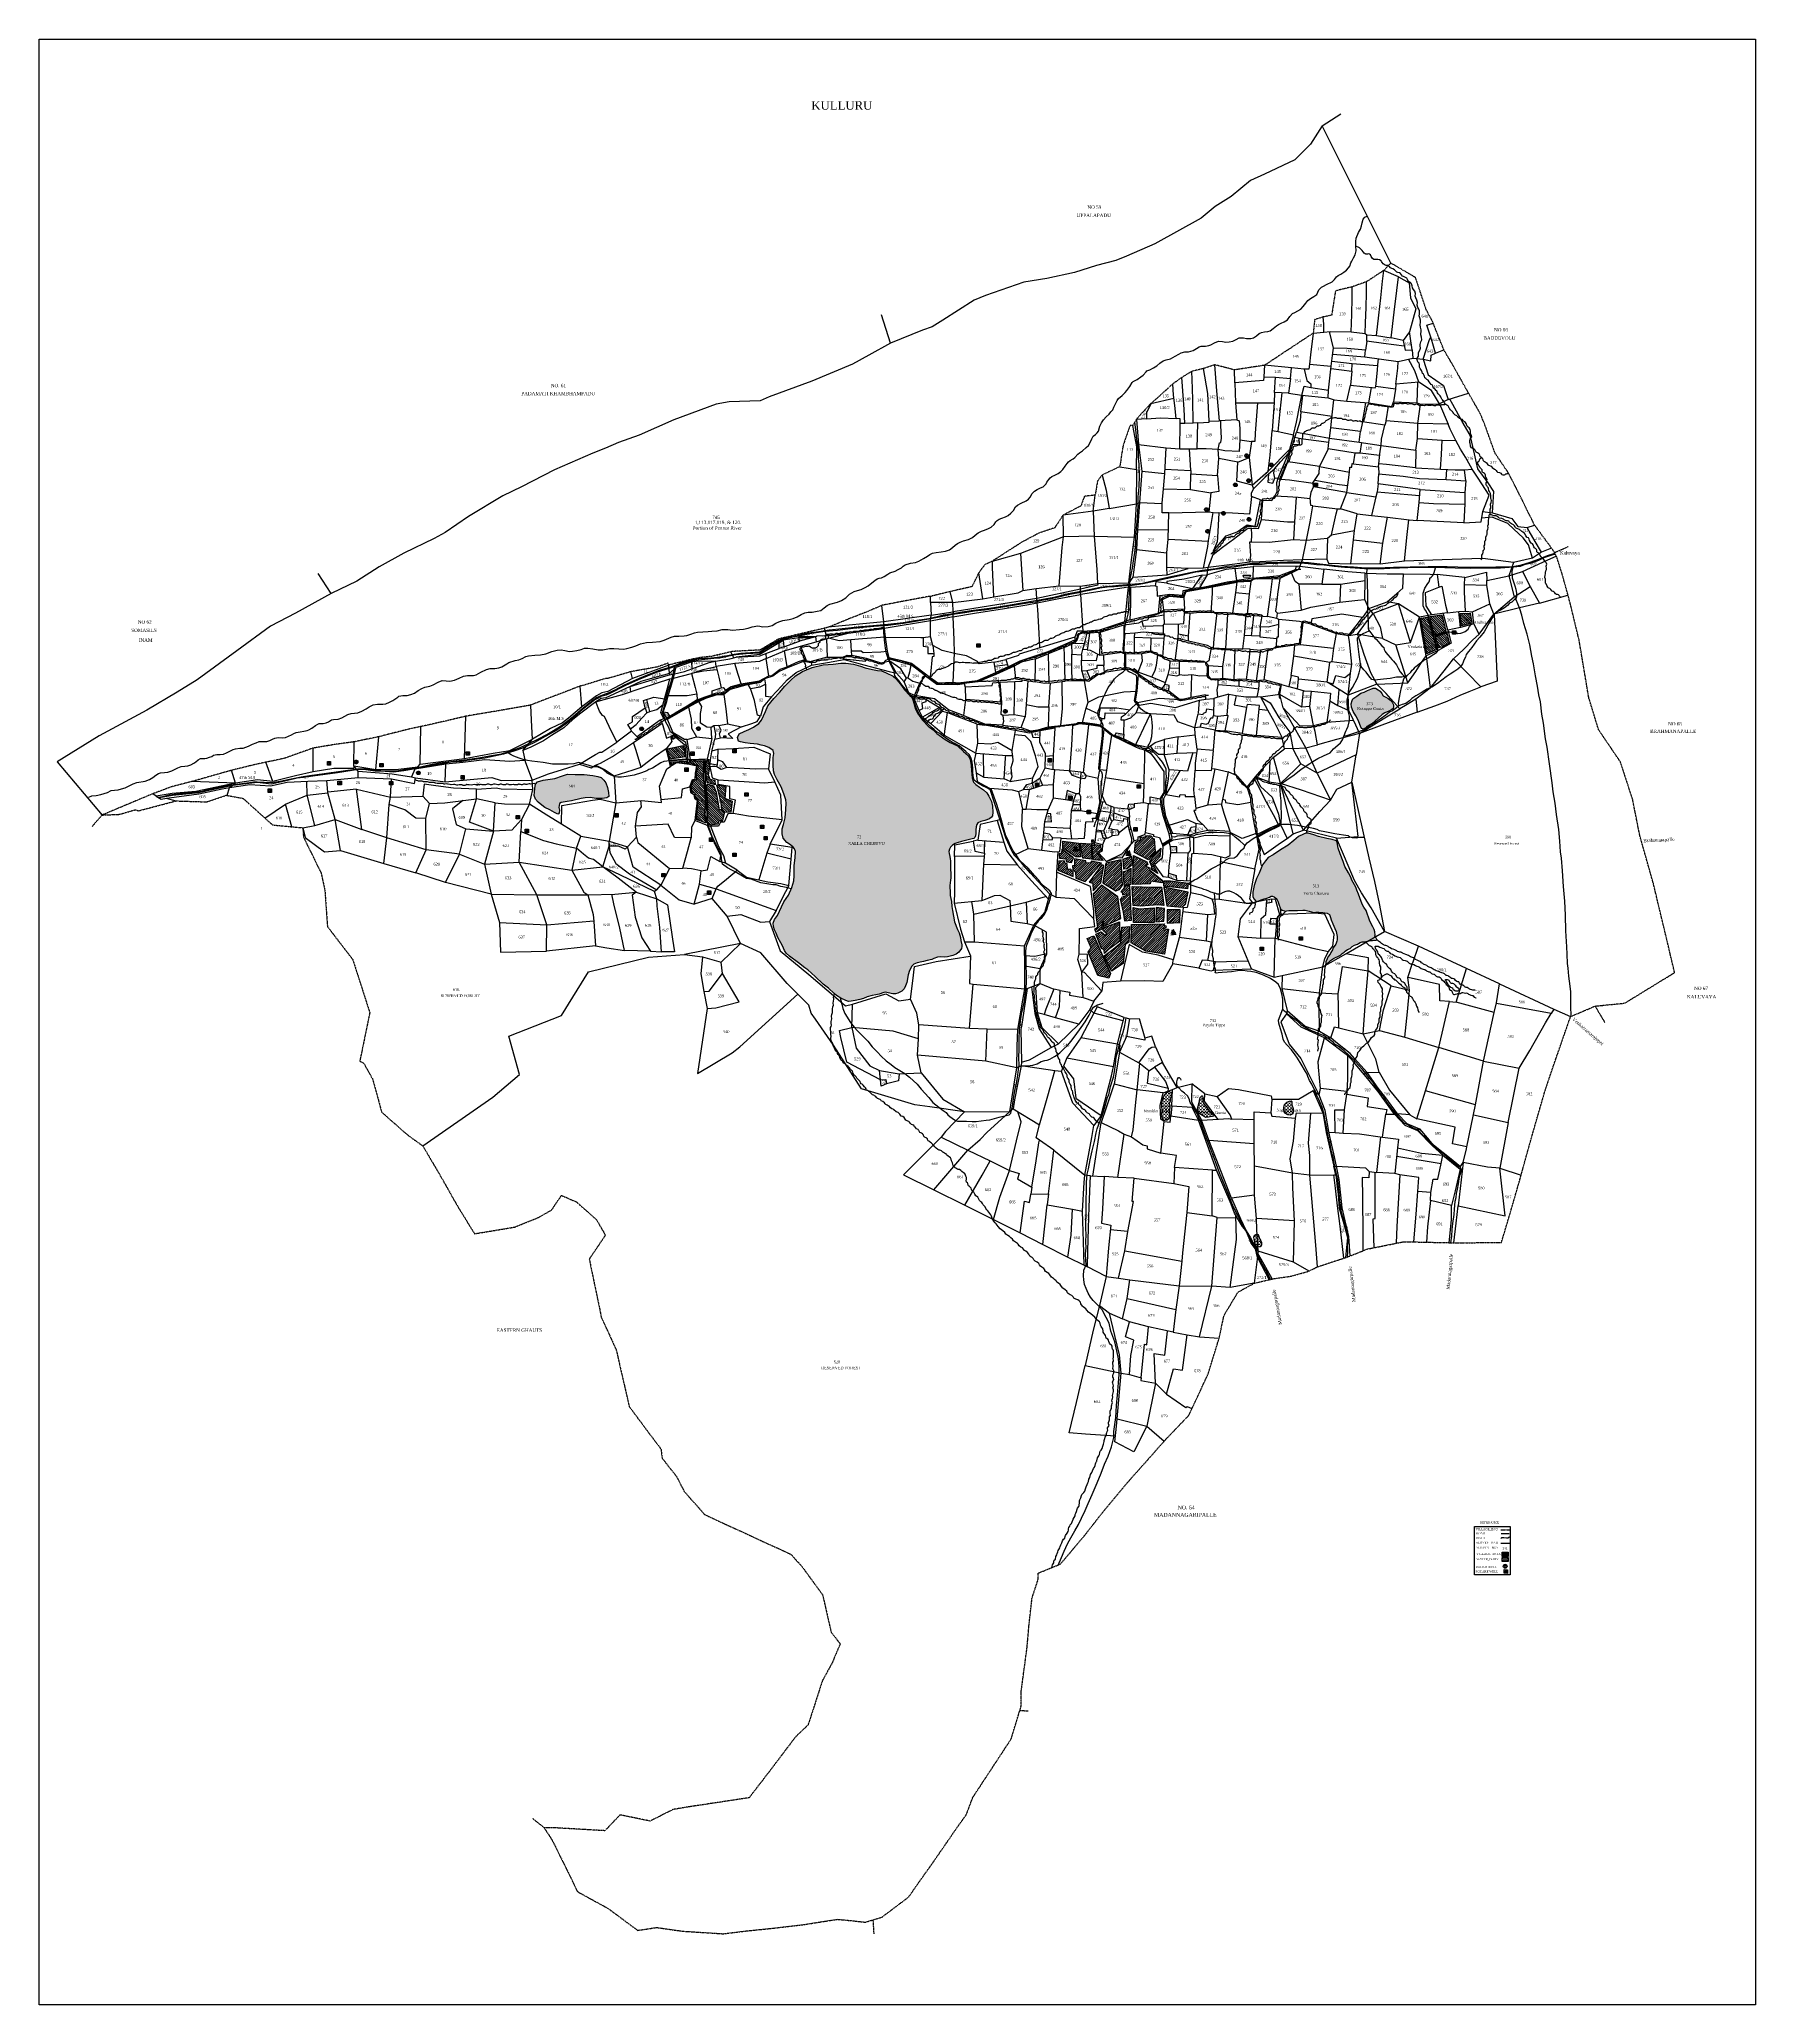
# Model space of a CAD drawing. Header units: millimetres. Extents: x 3958 to 5988, y -2486 to -161.
import ezdxf

# ---------------------------------------------------------------- set-up
doc = ezdxf.new("R2010")
doc.units = ezdxf.units.MM
doc.header["$MEASUREMENT"] = 0
doc.linetypes.add('BORDER', pattern=[1.75, 0.5, -0.25, 0.5, -0.25, 0, -0.25])
for name, color, linetype in [('NALA', 4, 'Continuous'), ('ROUND WELL', 5, 'Continuous'), ('SQUAREWELL', 5, 'Continuous'), ('SURVEY_BND', 7, 'Continuous'), ('SURVEY_NO', 7, 'Continuous'), ('TEXT', 7, 'Continuous'), ('VILLAGE_AREA', 1, 'Continuous'), ('WATER_BODY', 4, 'Continuous')]:
    doc.layers.add(name, color=color, linetype=linetype)
doc.layers.add('ROAD', color=1, linetype='Continuous', lineweight=25)
doc.layers.add('VILL_BOUNDARY', color=6, linetype='BORDER', lineweight=30)
doc.styles.get("Standard").update_dxf_attribs({"font": 'TIMES.TTF'})

# ---------------------------------------------------------------- blocks, each defined once
blk = doc.blocks.new('1')
at = {"layer": 'VILLAGE_AREA'}
for points in [[(5242.9, -1126.2), (5249.1, -1126.6)], [(5243.1, -1124.4), (5249.2, -1124.8)], [(5244.2, -1124.5), (5245.3, -1121.7), (5247.2, -1121.7), (5248.1, -1124.7)], [(5244.2, -1124.5), (5244.3, -1126.3)], [(5244.5, -1123.7), (5247.6, -1123.8)], [(5244.8, -1122.9), (5247.6, -1123.1)], [(5245, -1122.3), (5247.4, -1122.5)], [(5245.5, -1126.4), (5245.5, -1125.1), (5246.8, -1125.1), (5246.7, -1126.5)], [(5248.1, -1124.7), (5248, -1126.5)]]:
    blk.add_lwpolyline(points, dxfattribs=at)
for centre, radius, start, end in [((5246, -1121.5), 0.743, 111.0195, 200.6298), ((5246.7, -1121.4), 0.581, 331.7547, 87.7086)]:
    blk.add_arc(centre, radius, start, end, dxfattribs=at)

msp = doc.modelspace()

# ---------------------------------------------------------------- hatches: boundary and pattern name
at = {"layer": 'VILLAGE_AREA'}
h = msp.add_hatch(dxfattribs=at)
h.set_pattern_fill('ANSI31', color=256, scale=15, angle=90, style=0)
h.paths.add_polyline_path([(5599.8, -844.6), (5591.8, -845.5), (5599, -887.9), (5610.3, -882.6), (5606.5, -867.3)])
h.paths.add_polyline_path([(5622.9, -863.1), (5608.8, -867.9), (5612.4, -880.3), (5617.3, -879.6), (5625.9, -874.7)])
h.paths.add_polyline_path([(5617.3, -842), (5602.1, -844.3), (5607.2, -865.6), (5611.7, -864.8), (5621.9, -861)])
h.paths.add_polyline_path([(5650.3, -839.6), (5638.2, -840.1), (5639.8, -854.7), (5652, -851.8)])
h.paths.add_polyline_path([(5575.1, -883.1), (5614, -883.1), (5614, -876.4), (5575.1, -876.4)], flags=9)
h.paths.add_polyline_path([(5602.4, -865.5), (5611.6, -865.5), (5611.6, -860.4), (5602.4, -860.4)], flags=24)
h.paths.add_polyline_path([(5644.2, -853.2), (5677.6, -853.2), (5677.6, -847.9), (5644.2, -847.9)], flags=9)
h.paths.add_polyline_path([(5641.8, -849.1), (5650.9, -849.1), (5650.9, -844), (5641.8, -844)], flags=24)
h = msp.add_hatch(dxfattribs=at)
h.set_pattern_fill('ANSI31', color=256, scale=15, angle=90, style=0)
h.paths.add_polyline_path([(4710, -987.4), (4708, -984.3), (4705.4, -985.9), (4707, -989.4)])
h.paths.add_polyline_path([(4719.4, -996.4), (4700.8, -1000.1), (4703.5, -1012.6), (4722.1, -1009.9)])
h.paths.add_polyline_path([(4743.3, -1014.3), (4732.2, -1014.8), (4727, -1013.9), (4727.6, -1017.4), (4737.6, -1020.4), (4734.6, -1030), (4735.4, -1036.5), (4731.4, -1037.7), (4728.9, -1044.7), (4730.1, -1051.4), (4733.4, -1052.7), (4733.8, -1058.5), (4737.3, -1060.9), (4735.3, -1083.9), (4745.9, -1087.8), (4746.2, -1087.8), (4744.3, -1077.8), (4745.6, -1062.9), (4743.2, -1031.1)])
h.paths.add_polyline_path([(4723.6, -1014.7), (4704.7, -1015.8), (4705.3, -1019.2), (4710.9, -1016.5), (4724.7, -1018)])
h.paths.add_polyline_path([(4749.5, -1013.9), (4746.8, -1013.9), (4745.7, -1023.9), (4747.7, -1040), (4757.4, -1042.9), (4756.7, -1037.3), (4751, -1036), (4749, -1031.2), (4750.5, -1022.1)])
h.paths.add_polyline_path([(4770.2, -1044.6), (4758.6, -1043.4), (4763.9, -1063.7), (4764.9, -1072.5), (4768.3, -1074.9), (4776.1, -1075), (4777.7, -1062.4), (4769.2, -1059)])
h.paths.add_polyline_path([(4758.8, -1051.8), (4755.7, -1044.6), (4747.6, -1041.9), (4746.7, -1046.2), (4748.2, -1064.5), (4748.3, -1078.6), (4747.5, -1084.7), (4750.2, -1090.3), (4760.9, -1089), (4761.9, -1084.9), (4766.1, -1085.2), (4768.6, -1074.9), (4768.3, -1074.9), (4764.9, -1072.5), (4762.2, -1072.5)])
h.paths.add_polyline_path([(4708, -1005), (4714.6, -1005), (4714.6, -999.9), (4708, -999.9)], flags=24)
h.paths.add_polyline_path([(4739.8, -1064.2), (4768.4, -1064.2), (4768.4, -1059.6), (4739.8, -1059.6)], flags=9)
h.paths.add_polyline_path([(4743.4, -1054.8), (4750.1, -1054.8), (4750.1, -1049.6), (4743.4, -1049.6)], flags=9)
h.paths.add_polyline_path([(4712.2, -1017.6), (4718.9, -1017.6), (4718.9, -1012.5), (4712.2, -1012.5)], flags=9)
h = msp.add_hatch(dxfattribs=at)
h.set_pattern_fill('ANSI31', color=256, scale=15, style=0)
h.paths.add_polyline_path([(5187.3, -1111.9), (5168.4, -1109.4), (5168.4, -1117.9), (5183.9, -1128.1), (5189.4, -1128.2)])
h.paths.add_polyline_path([(5181.6, -1119.2), (5182.6, -1116.5), (5184.5, -1116.4), (5185.4, -1119.5), (5185.3, -1121.3), (5181.6, -1121.1)], flags=16)
h.paths.add_polyline_path([(5167.3, -1118.8), (5166.9, -1123.8), (5164.2, -1124.3), (5164.3, -1129.7), (5172, -1130.5), (5172.7, -1134.1), (5178.7, -1134.9), (5181, -1129.1)])
h.paths.add_polyline_path([(5173.5, -1136.5), (5171.1, -1136.1), (5170.4, -1133), (5163.6, -1132.8), (5163, -1143.8), (5180.6, -1151.3), (5180.6, -1145.8), (5177.6, -1142.5), (5174, -1142.9)])
h.paths.add_polyline_path([(5214.1, -1135.4), (5202, -1133), (5201.7, -1135), (5201.6, -1135.7), (5195.8, -1135.2), (5195.7, -1132.9), (5182.4, -1130.4), (5182.1, -1138.1), (5180, -1138.6), (5180.1, -1142.9), (5183.3, -1146.1), (5183.9, -1153.1), (5194.8, -1157.1)])
h.paths.add_polyline_path([(5202, -1112.8), (5188.8, -1111.7), (5192, -1129.5), (5202.7, -1130.6)])
h.paths.add_polyline_path([(5212.9, -1114.1), (5205.5, -1113.3), (5204.7, -1107.9), (5202.7, -1107.9), (5204.5, -1131.5), (5216.1, -1132.4), (5208.2, -1123.1), (5213.4, -1120.1)])
h.paths.add_polyline_path([(5237.5, -1131.6), (5219.3, -1135.6), (5215.7, -1158.6), (5231.1, -1168.2), (5235.6, -1166.6), (5239, -1161.4)])
h.paths.add_polyline_path([(5249.3, -1127.1), (5239.7, -1130.9), (5240.6, -1142.8), (5244.6, -1142.1), (5250.7, -1137.1)])
h.paths.add_polyline_path([(5248.9, -1141.6), (5244.8, -1144.2), (5240.3, -1145.2), (5241, -1161.4), (5248.7, -1160.6)])
h.paths.add_polyline_path([(5271.5, -1140.9), (5266.3, -1138.9), (5269.1, -1137), (5267.9, -1133.9), (5252.1, -1126.4), (5251.4, -1160.7), (5271.9, -1159.9), (5272.5, -1157), (5285.9, -1158.9), (5285.9, -1155.8), (5271.5, -1143.9)])
h.paths.add_polyline_path([(5276.3, -1106.8), (5274.5, -1106), (5273.1, -1103), (5266.7, -1102.8), (5265.9, -1104.5), (5259.9, -1104.9), (5260.1, -1107.9), (5254.2, -1110.8), (5253.2, -1123.1), (5269.9, -1131.4), (5277.5, -1121.6)])
h.paths.add_polyline_path([(5284.4, -1117.9), (5278.5, -1123.4), (5271.2, -1134), (5273.7, -1139.3), (5273.7, -1143.4), (5280.8, -1147.7), (5274.9, -1137.2), (5283.3, -1128)])
h.paths.add_polyline_path([(5316.9, -1159.7), (5295.6, -1156.8), (5287.6, -1156.7), (5287.6, -1162.5), (5316.4, -1165.4)])
h.paths.add_polyline_path([(5316.6, -1169.8), (5287.8, -1164.1), (5291.6, -1186), (5309.4, -1187.4), (5313.5, -1184.2)])
h.paths.add_polyline_path([(5285.1, -1164.1), (5274.3, -1164), (5250.3, -1163.1), (5251.5, -1185.6), (5260.6, -1186.5), (5280.8, -1185), (5288, -1185.6)])
h.paths.add_polyline_path([(5276.5, -1188.5), (5259.5, -1189.6), (5251.8, -1187.9), (5252.1, -1205.7), (5276.5, -1205.7)])
h.paths.add_polyline_path([(5288.7, -1189.3), (5278.8, -1187.8), (5278.6, -1204.8), (5287.9, -1204.1)])
h.paths.add_polyline_path([(5307.2, -1190.9), (5291.7, -1190.6), (5292, -1206.4), (5306.9, -1205.9)])
h.paths.add_polyline_path([(5293.3, -1213.5), (5290.7, -1213.6), (5288.5, -1215.3), (5287.6, -1213.9), (5290.5, -1211.4), (5290.1, -1209.5), (5288, -1209), (5288.6, -1207.4), (5249.8, -1208.1), (5249.3, -1229.9), (5266.6, -1239.6), (5288.8, -1243.2)])
h.paths.add_polyline_path([(5247.3, -1210.3), (5238.4, -1211.4), (5237.2, -1229.9), (5226, -1238.9), (5217.3, -1245.1), (5226.1, -1263.3), (5239.7, -1254.1), (5242.3, -1231.6), (5246.3, -1229)])
h.paths.add_polyline_path([(5235.6, -1204.8), (5216.2, -1211.9), (5216.2, -1215.2), (5220.6, -1219.2), (5219, -1221.2), (5213.8, -1216.6), (5207.6, -1219.5), (5214.1, -1236.3), (5217.2, -1238.1), (5217.7, -1242.3), (5222.6, -1237.7), (5235.7, -1227.8), (5235.9, -1226.7)])
h.paths.add_polyline_path([(5205.1, -1221.3), (5197.4, -1224.7), (5202.1, -1235.5), (5198.5, -1240.8), (5210, -1268.5), (5222.7, -1271.7), (5224.8, -1266)])
h.paths.add_polyline_path([(5233.3, -1175.5), (5214.2, -1161.4), (5204.2, -1171.9), (5208.2, -1202.4), (5209.4, -1211.7), (5205.8, -1214.1), (5207.3, -1217.2), (5215.1, -1213.1), (5215.3, -1204.4), (5216.7, -1204.3), (5216.2, -1210.3), (5237, -1200.9), (5234.5, -1183.6)])
h.paths.add_polyline_path([(5216.8, -1138.4), (5214.7, -1137.6), (5199.4, -1157.9), (5204, -1159.3), (5204.4, -1168.3), (5213.3, -1158.8)])
h.paths.add_polyline_path([(5250.3, -1181.4), (5275.6, -1181.4), (5275.6, -1176.4), (5250.3, -1176.4)], flags=9)
h = msp.add_hatch(dxfattribs=at)
h.set_pattern_fill('ANSI31', color=256, scale=15, style=0)
h.paths.add_polyline_path([(5247.8, -1162.5), (5241.1, -1162.5), (5241, -1164.6), (5237.2, -1169.3), (5238.7, -1169.9), (5239, -1173), (5243.4, -1171.8), (5243.6, -1173.6), (5238, -1176), (5238, -1177.9), (5236.2, -1178), (5239.6, -1193.3), (5241.4, -1203.6), (5249.5, -1202.9)])
h.paths.add_polyline_path([(5240, -1169.9), (5249.1, -1169.9), (5249.1, -1164.8), (5240, -1164.8)], flags=24)
h = msp.add_hatch(dxfattribs=at)
h.set_pattern_fill('ANSI31', color=256, scale=10, angle=180, style=0)
h.set_pattern_definition([(225, (5008.2593, -2433.8255), (0.8838835, -0.8838835), [])])
h.paths.add_polyline_path([(5688, -1950.6), (5688, -1955.6), (5695, -1955.6), (5695, -1950.6)])
at = {"layer": 'WATER_BODY'}
h = msp.add_hatch(dxfattribs=at)
h.set_pattern_fill('DASH', color=256, scale=15, style=0)
h.paths.add_polyline_path([(4628, -1040.4), (4625.5, -1037.2), (4622.4, -1034.3), (4618.4, -1033.1), (4612.5, -1031.8), (4602.4, -1030.7), (4591.7, -1030.6), (4582.7, -1030.3), (4576.5, -1032.2), (4567.6, -1035.3), (4561.9, -1036.1), (4553.8, -1037.2), (4547.2, -1039.3), (4544.8, -1041.9), (4544, -1047), (4543.4, -1051.5), (4543.3, -1055.6), (4544.9, -1059.8), (4547.8, -1063.5), (4552.3, -1066.9), (4555.9, -1069.5), (4561.7, -1072.3), (4567.3, -1075.4), (4571.1, -1077.5), (4571.9, -1077.2), (4572.7, -1076.1), (4573, -1073), (4572.2, -1069.6), (4572.9, -1065.1), (4575, -1063.9), (4582.1, -1062.6), (4587.2, -1061.6), (4598.8, -1059.1), (4603.6, -1058.2), (4609.3, -1057.7), (4616.6, -1059), (4623.4, -1059.1), (4628.9, -1058.4), (4631.3, -1056.8), (4631.2, -1052.1), (4629.9, -1046.2)])
h.paths.add_polyline_path([(5065.7, -1042.6), (5062.9, -1039.8), (5061.1, -1034.7), (5060.4, -1025.9), (5059.9, -1019.9), (5058.7, -1012.9), (5056.3, -1008), (5051.1, -1003.3), (5043.7, -996.9), (5035.3, -992.9), (5029.4, -989.3), (5019.5, -982.3), (5015.2, -977.8), (5009, -973.3), (5002.4, -966.2), (4996.4, -957.9), (4994.3, -953.3), (4991.4, -943.5), (4989.9, -939.2), (4987.3, -937.2), (4981.1, -930.6), (4977.7, -925.5), (4971, -917.2), (4967.6, -914.4), (4959.3, -910.2), (4954.1, -908), (4949.4, -907.8), (4943.3, -906.6), (4934.7, -904.6), (4929.3, -902.5), (4920.8, -900.2), (4911.6, -898.8), (4905.9, -898.9), (4896.8, -900), (4885, -900.8), (4872.1, -904.2), (4860.6, -908.8), (4852.3, -914), (4846.2, -919.3), (4839.5, -926.3), (4833.4, -933.7), (4826.7, -940.9), (4819.6, -949.6), (4816.8, -956), (4812.2, -966.2), (4808.8, -970.2), (4802.7, -974.6), (4797.1, -977.4), (4791.5, -979.9), (4785.5, -982.7), (4783.5, -987), (4784.8, -991.2), (4787.1, -992.1), (4792.7, -993.2), (4798.5, -993.9), (4807.2, -994.8), (4811.5, -996.1), (4815.7, -996.7), (4820.6, -998.5), (4825.7, -1002.1), (4826.7, -1005.7), (4826, -1010.4), (4825.9, -1019.5), (4826.4, -1026.3), (4827.4, -1030.8), (4830.7, -1037), (4835.1, -1045.2), (4838.6, -1053.5), (4840.7, -1060.6), (4841, -1064.5), (4840.9, -1072.2), (4840.1, -1082), (4838.2, -1089.6), (4836.6, -1094.9), (4836.6, -1101), (4837.8, -1105.9), (4842, -1111), (4846.2, -1114), (4849.5, -1116.6), (4851.1, -1118.6), (4852.1, -1121.9), (4852, -1129.2), (4850.7, -1138.4), (4850.6, -1143.3), (4850.8, -1150.6), (4850.3, -1156.6), (4848, -1164.3), (4843.9, -1173.2), (4838.4, -1181.2), (4835.8, -1187), (4831.1, -1197.4), (4827.3, -1202.1), (4826, -1206.6), (4826.3, -1210.6), (4827.4, -1214.5), (4829.2, -1218.3), (4831.2, -1223.3), (4835, -1229.6), (4836.9, -1233.2), (4839.3, -1238.8), (4841.3, -1242.1), (4845.3, -1245.7), (4855.9, -1253.5), (4863.4, -1259.2), (4867, -1261.9), (4875.5, -1269.7), (4884.9, -1278.5), (4891.2, -1283.4), (4897.8, -1289.7), (4900.6, -1292.1), (4905.7, -1295.3), (4911.7, -1297.9), (4915.1, -1299), (4918.1, -1298.7), (4922.8, -1298.1), (4928.3, -1296.9), (4932.7, -1295.6), (4936.9, -1293.8), (4942.8, -1292.1), (4947.3, -1291.2), (4951.3, -1290.5), (4956.7, -1288.4), (4958.4, -1288.3), (4967.3, -1289.9), (4970.4, -1290), (4973.1, -1289.5), (4978.1, -1286.9), (4980.8, -1284.3), (4982.5, -1280.7), (4983.9, -1276.6), (4985.5, -1267.8), (4987.2, -1262.4), (4989.9, -1257.3), (4992.1, -1255), (4996.2, -1253.4), (5001.6, -1252.4), (5003.5, -1252), (5007.8, -1250.5), (5013.5, -1249.4), (5016, -1248.4), (5020.1, -1246.9), (5023.5, -1246.5), (5028.5, -1246.7), (5032.2, -1246.2), (5038.2, -1244.9), (5042.4, -1243.2), (5045.5, -1240.9), (5048.5, -1236.5), (5048.9, -1234), (5049, -1232.1), (5047.9, -1227), (5047.2, -1223.4), (5046, -1217.9), (5044, -1214), (5040.2, -1204.8), (5038, -1191.6), (5037.1, -1186.6), (5036.6, -1180.8), (5035.3, -1173.9), (5035, -1168.4), (5034.7, -1164.6), (5034.8, -1161.9), (5035.4, -1155.7), (5035.9, -1152.7), (5035.8, -1148.7), (5035.7, -1141.9), (5035.7, -1132.7), (5035.3, -1130.3), (5034.7, -1127.8), (5033.9, -1124), (5033.5, -1121.6), (5034.4, -1118.9), (5035.3, -1117.4), (5035.6, -1116.4), (5037.8, -1114.2), (5041.2, -1112.3), (5043.3, -1111.3), (5048.5, -1109.9), (5056.5, -1107.9), (5061.3, -1106.9), (5063.2, -1106.2), (5064.3, -1105.1), (5065.2, -1103.2), (5065.4, -1100.4), (5065.5, -1096), (5065.9, -1092.7), (5066.7, -1089.7), (5067.8, -1087.9), (5071.3, -1086.2), (5076.3, -1085.1), (5081.6, -1083.2), (5084, -1081.1), (5085.1, -1079.4), (5085.5, -1075.2), (5085.3, -1067.9), (5084.2, -1062.6), (5081, -1056.2), (5078.5, -1052.5), (5074.5, -1048.8), (5069.8, -1045.5)])
h.paths.add_polyline_path([(5501.8, -1139.4), (5499.9, -1133.4), (5496.5, -1124.6), (5494.2, -1117.6), (5493.1, -1110.9), (5492.1, -1109.2), (5486.8, -1107.4), (5480.6, -1106.2), (5471, -1104), (5465.2, -1102), (5458.8, -1100.2), (5455.8, -1100.2), (5452.9, -1101.4), (5447.2, -1104), (5441.5, -1108.8), (5434.8, -1114.2), (5425.9, -1119.7), (5417.1, -1125.5), (5411.4, -1129), (5408.1, -1132.8), (5404.7, -1137.5), (5400.6, -1147.5), (5397.6, -1153.5), (5394.7, -1162.1), (5393.2, -1169.8), (5393.2, -1175), (5394.5, -1177.8), (5397.3, -1180.7), (5399.1, -1180.5), (5401.1, -1179.5), (5404.1, -1178.6), (5406.7, -1177.6), (5409.7, -1176.8), (5412.7, -1175.6), (5414.8, -1174.7), (5416.6, -1174.6), (5418.5, -1175.2), (5420.6, -1177.2), (5421.9, -1178.8), (5422.8, -1180.6), (5423.9, -1184), (5425.8, -1189.5), (5427.7, -1191.1), (5430.6, -1192), (5432, -1192.4), (5433.2, -1192), (5435.6, -1191.4), (5439.9, -1191.4), (5446, -1191.6), (5452.3, -1191.1), (5455.2, -1191), (5459.6, -1192.3), (5465.2, -1193.7), (5467.5, -1193.6), (5471.2, -1193.6), (5476, -1194), (5481.2, -1194.8), (5484, -1196.2), (5485, -1199.9), (5485.8, -1202.6), (5487.7, -1207.3), (5490.2, -1213), (5491.6, -1216.2), (5492.3, -1218.5), (5493, -1222.2), (5493.1, -1226.2), (5492.4, -1227.8), (5491.2, -1231.2), (5488.1, -1235.5), (5487.3, -1238.1), (5485.6, -1241.3), (5484.5, -1243.1), (5482.4, -1245.9), (5480.9, -1248.7), (5479.7, -1252.1), (5479.7, -1254), (5479.8, -1254.4), (5480.3, -1254.3), (5481.5, -1253.9), (5482.9, -1252.5), (5485.2, -1250.7), (5488.7, -1248.2), (5491, -1247.1), (5493.7, -1246.1), (5496.8, -1244.4), (5498.9, -1242.5), (5501.1, -1240.8), (5502.4, -1239.7), (5505, -1237.7), (5508.1, -1236.5), (5510.6, -1234.3), (5513.5, -1232.6), (5516.8, -1231.4), (5518.2, -1230.7), (5520.3, -1229.3), (5522.5, -1228.7), (5525.2, -1228.7), (5527.2, -1228.6), (5527.8, -1228.2), (5528.9, -1227.6), (5529.3, -1227.5), (5538, -1222.5), (5537.6, -1222), (5537.8, -1220.5), (5537.4, -1216.8), (5536.8, -1213.8), (5535.2, -1210.7), (5531.6, -1204.2), (5527.2, -1191.4), (5524.6, -1187.7), (5522.6, -1184.1), (5519.9, -1176.5), (5518, -1172.3), (5516.2, -1167.5), (5515.1, -1163.9), (5510.2, -1155.8), (5509.2, -1151.9), (5506.4, -1147.1)])
h.paths.add_polyline_path([(5543.7, -932), (5541.5, -930.5), (5538.3, -928.7), (5535.4, -928.5), (5532.8, -929.5), (5528.7, -931.3), (5524.9, -933.2), (5520.8, -934.6), (5516.1, -937.9), (5511.6, -941), (5510.7, -942.9), (5509.6, -946.9), (5510, -950.8), (5511.8, -956.2), (5514.8, -961.4), (5518, -967.1), (5520.8, -974.7), (5522, -976.4), (5523.7, -977.2), (5526.9, -975.5), (5528.1, -974), (5530.6, -972.3), (5534.4, -970.2), (5537.9, -967.3), (5541.3, -963.8), (5546.1, -959.6), (5549.4, -957.7), (5554.2, -955.7), (5557.7, -953.8), (5559.2, -952.7), (5559.7, -950.7), (5559.6, -948.1), (5558, -945.2), (5556.3, -943), (5553.1, -940.6), (5550.4, -939.1), (5547.4, -937.5), (5545.9, -934.9)])
h.paths.add_polyline_path([(4582.6, -1046.8), (4593.2, -1046.8), (4593.2, -1041.6), (4582.6, -1041.6)], flags=24)
h.paths.add_polyline_path([(4913.5, -1114.8), (4957.2, -1114.8), (4957.2, -1109.6), (4913.5, -1109.6)], flags=24)
h.paths.add_polyline_path([(4924.1, -1107), (4930.8, -1107), (4930.8, -1101.9), (4924.1, -1101.9)], flags=24)
h.paths.add_polyline_path([(5451.8, -1173.8), (5483.1, -1173.8), (5483.1, -1168.5), (5451.8, -1168.5)], flags=24)
h.paths.add_polyline_path([(5463, -1164.9), (5472.1, -1164.9), (5472.1, -1159.8), (5463, -1159.8)], flags=24)
h.paths.add_polyline_path([(5515.5, -956.4), (5547.8, -956.4), (5547.8, -949.7), (5515.5, -949.7)], flags=24)
h.paths.add_polyline_path([(5526.5, -949.6), (5535.6, -949.6), (5535.6, -944.5), (5526.5, -944.5)], flags=24)
h = msp.add_hatch(dxfattribs=at)
h.set_pattern_fill('DASH', color=256, scale=15, style=0)
h.paths.add_polyline_path([(5295.4, -1416.9), (5295.4, -1413.9), (5296.7, -1411.6), (5297.2, -1409.5), (5296.5, -1407.8), (5295.6, -1406.5), (5294, -1405.7), (5291.4, -1406.8), (5287.9, -1411.3), (5285.7, -1418.2), (5285.4, -1423.3), (5286, -1427.3), (5285.6, -1432.7), (5286.4, -1437.2), (5287.3, -1439.2), (5289.2, -1439.8), (5291.7, -1439.5), (5293.4, -1438.2), (5294.5, -1435.9), (5294.5, -1434.2), (5294.7, -1430), (5295, -1422), (5294.3, -1419.9)])
h.paths.add_polyline_path([(5338.7, -1424.5), (5335.6, -1420.8), (5334.7, -1419.4), (5334, -1417.9), (5333.9, -1414.3), (5333.9, -1412.7), (5333.8, -1411.3), (5333.6, -1410.6), (5333.3, -1410.6), (5332.9, -1410.6), (5332, -1411.5), (5330.8, -1412.7), (5330.1, -1416.4), (5329.6, -1418.6), (5328.4, -1423.1), (5327.8, -1425.6), (5327.8, -1427.2), (5328.4, -1430.2), (5329.3, -1431.4), (5330.9, -1432.6), (5334.5, -1434.3), (5336.7, -1435.9), (5337.6, -1436.2), (5340.6, -1435.8), (5342.8, -1435.5), (5344.9, -1435.3), (5346.1, -1434.9), (5346.9, -1434.6), (5347.5, -1433.9), (5347.1, -1432.9), (5345.8, -1431.9), (5341.6, -1428.6)])
h.paths.add_polyline_path([(5439.3, -1417.6), (5438.5, -1416.6), (5436.5, -1416.9), (5433.4, -1418.2), (5430.7, -1421), (5429.8, -1424.2), (5430.2, -1429.3), (5431, -1431.4), (5434.4, -1433.3), (5437.4, -1433.5), (5438.3, -1433.2), (5440.3, -1431.9), (5441, -1429.2), (5440.9, -1425.9), (5439.1, -1421.6)])
h.paths.add_polyline_path([(5286.3, -1427.1), (5295.4, -1427.1), (5295.4, -1422), (5286.3, -1422)], flags=24)
h.paths.add_polyline_path([(5263, -1431.3), (5294.9, -1431.3), (5294.9, -1426.1), (5263, -1426.1)], flags=9)
h.paths.add_polyline_path([(5330.2, -1434.4), (5361.2, -1434.4), (5361.2, -1427.6), (5330.2, -1427.6)], flags=9)
h.paths.add_polyline_path([(5326.1, -1424.3), (5335.2, -1424.3), (5335.2, -1419.1), (5326.1, -1419.1)], flags=9)
h.paths.add_polyline_path([(5419.9, -1431.5), (5449.8, -1431.5), (5449.8, -1424.8), (5419.9, -1424.8)], flags=9)
h.paths.add_polyline_path([(5435.9, -1426.2), (5445, -1426.2), (5445, -1421), (5435.9, -1421)], flags=9)
h = msp.add_hatch(dxfattribs=at)
h.set_pattern_fill('DASH', color=256, scale=15, style=0)
h.paths.add_polyline_path([(5398.4, -1574.5), (5398.3, -1574.5), (5397.6, -1574.5), (5396.8, -1574.6), (5395.9, -1575), (5394.9, -1576.3), (5394.4, -1578.1), (5394.7, -1580.5), (5395.7, -1583.3), (5395.7, -1585.6), (5396.4, -1587.2), (5397.9, -1589.3), (5399.1, -1589.8), (5399.2, -1589.7)])
h.paths.add_polyline_path([(5402.5, -1582.2), (5401.6, -1580.4), (5400.4, -1577), (5399.4, -1574.8), (5398.4, -1574.5), (5399.2, -1589.7), (5401.1, -1589.4), (5401.7, -1589.2), (5402.6, -1588.9), (5403.3, -1587.2), (5403.3, -1584.4)])
h = msp.add_hatch(dxfattribs=at)
h.set_pattern_fill('DASH', color=256, scale=10, angle=180, style=0)
h.set_pattern_definition([(180, (5008.2593, -2429.6308), (-1.25, -1.25), [1.25, -1.25])])
h.paths.add_polyline_path([(5688, -1956.8), (5688, -1961.8), (5695, -1961.8), (5695, -1956.8)])

# ---------------------------------------------------------------- linework, layer by layer
at = {"lineweight": 30}
msp.add_lwpolyline([(3957.8, -160.9), (5987.9, -160.9), (5987.9, -2485.9), (3957.8, -2485.9)], close=True, dxfattribs=at)
msp.add_lwpolyline([(5655.2, -1920.2), (5697.7, -1920.2), (5697.7, -1977.4), (5655.2, -1977.4)], close=True)
at = {"layer": 'NALA'}
for points in [[(4016.2, -1057.3), (4020, -1055.8), (4025.1, -1055.6), (4030.5, -1054.2), (4038.3, -1052), (4042.7, -1049.7), (4046.8, -1049.2), (4051, -1048.7), (4055, -1047.6), (4059.3, -1046.4), (4063.4, -1044.6), (4069, -1041.5), (4073.2, -1040.2), (4082.9, -1038.5), (4088.3, -1036.4), (4092.2, -1034), (4095.7, -1031.4), (4098.7, -1029.4), (4101.3, -1028.7), (4105.9, -1028.2), (4109.9, -1027.9), (4114.6, -1026.3), (4117.6, -1024.8), (4121.6, -1022.7), (4125.7, -1021), (4129.9, -1020.6), (4133.6, -1020.2), (4137.2, -1019.1), (4140.6, -1017.1), (4143, -1015.5), (4145.8, -1013.2), (4148.3, -1011.8), (4149.9, -1011.6), (4153.4, -1011.6), (4156, -1011.4), (4159.1, -1010.1), (4161.9, -1009.2), (4163.8, -1007.8), (4167.8, -1007), (4171.9, -1007.1), (4175.8, -1006.4), (4179.4, -1005.1), (4184, -1002.6), (4187.2, -1001.1), (4189.8, -1000.2), (4195.1, -999.4), (4198.8, -999.3), (4205.3, -997.3), (4210.1, -994.8), (4214.2, -993), (4217.8, -991.7), (4221.6, -991.6), (4226.8, -991.5), (4230.6, -990.5), (4233.8, -989), (4236.2, -987.7), (4240.2, -986.9), (4245.3, -987.2), (4249.1, -987), (4256.1, -983.7), (4259, -982.1), (4261.8, -981), (4266.2, -980), (4270.8, -979.5), (4274.7, -978.6), (4276.8, -977.6), (4280, -976), (4284.4, -972.7), (4287.3, -971), (4289, -970.4), (4293.7, -970.3), (4297.1, -969.7), (4299.7, -968.3), (4303.6, -966.1), (4305.7, -965.4), (4311.2, -965), (4315.6, -963.5), (4319, -961.8), (4322.8, -959.6), (4326.5, -958.5), (4334.7, -957.8), (4339.1, -955.9), (4344.6, -953.1), (4347.8, -950.7), (4352.5, -948.2), (4357.9, -947.5), (4364.3, -947.6), (4367.7, -947.2), (4371.9, -945.2), (4376, -943.1), (4381.9, -939), (4383.1, -938.1), (4387.6, -937.2), (4393.1, -937), (4397.2, -936), (4401.5, -934.5), (4405.8, -931.4), (4410.2, -928.8), (4413.9, -927.4), (4419.6, -926.1), (4423.7, -924.6), (4429.7, -921.3), (4434.5, -919.6), (4439, -919.9), (4443.5, -920.1), (4448.8, -918.9), (4454.5, -916.6), (4459.7, -914.5), (4464.3, -913.6), (4471.2, -913.4), (4474.7, -912.6), (4479.9, -909.7), (4486.6, -906.5), (4491.1, -905.1), (4496.6, -905.2), (4501.2, -904.3), (4504.8, -903.1), (4510.8, -899.8), (4513.2, -898.1), (4520.6, -895.9), (4525.1, -895.1), (4528.9, -893.4), (4533.1, -891.1), (4536.3, -890.2), (4544, -889.5), (4550.5, -889.2), (4557.1, -887.7), (4564, -885.2), (4570.2, -883.5), (4575.2, -883.2), (4579.4, -883.8), (4585, -885.1), (4588.6, -884.7), (4593.5, -883.9), (4598.6, -882.9), (4602.5, -881.3), (4606.8, -881.1), (4612.5, -881.9), (4619, -883.1), (4624.2, -883.1), (4632.4, -881.7), (4637.4, -881.7), (4643.1, -882), (4649.3, -882.3), (4652.7, -881.6), (4658.6, -880.1), (4663.4, -878.4), (4668.9, -875.9), (4675.8, -874.6), (4683.1, -874.1), (4692.1, -873.2), (4696.8, -871.8), (4705, -868.3), (4709.3, -867.1), (4714.4, -866.8), (4720.5, -866.6), (4723.8, -866.1), (4728.6, -864.7), (4732.9, -862.9), (4736.5, -862.1), (4742.6, -861.9), (4748.9, -861.6), (4753.4, -860.9), (4759.5, -860.5), (4765.5, -859.3), (4772.2, -859.2), (4777.6, -860), (4786.1, -859.3), (4790.7, -858.7), (4796.3, -857.6), (4800.9, -855.9), (4807.5, -854.8), (4810.1, -855), (4813.3, -855.8), (4819.9, -855.7), (4824.5, -854.4), (4829, -851.8), (4832.5, -850), (4837.4, -848.4), (4844.9, -847.4), (4849.5, -846.2), (4854.3, -844.3), (4858.8, -841.2), (4863.2, -839.2), (4867.2, -838.7), (4871.8, -838.6), (4877.9, -837.6), (4882, -836.6), (4886, -833.6), (4889.8, -830.9), (4892.9, -829.2), (4902, -826.6), (4906.8, -824.7), (4911.8, -821.5), (4916.1, -817.5), (4918.8, -815.6), (4921.5, -814.3), (4925.4, -812.9), (4930, -811.7), (4934.7, -809.5), (4938.2, -807.3), (4942.6, -803.8), (4945.9, -801.1), (4948.9, -799.2), (4951, -798.5), (4954, -798), (4957.1, -796.4), (4961.3, -793.6), (4964, -791.9), (4970, -789.9), (4973.6, -788.2), (4976, -787.1), (4977.7, -786), (4979.4, -784.1), (4982, -782.5), (4988.4, -780.7), (4994.2, -779.9), (4998.3, -778.2), (5003.7, -775.2), (5008.3, -772.2), (5011, -770.2), (5014.3, -769), (5018.5, -767.9), (5024.5, -767.2), (5029.8, -766.3), (5034.3, -764.8), (5037.9, -762.2), (5041.2, -759.4), (5043.7, -757.4), (5047, -755.7), (5051.1, -754.3), (5057, -752.5), (5061.4, -750.4), (5064.8, -747.7), (5068.4, -744.7), (5072.3, -742.7), (5074.6, -741.8), (5077.9, -740.7), (5080.5, -739.5), (5083.8, -737.9), (5087.2, -734.7), (5089.2, -731.6), (5090.6, -730.3), (5093, -728.6), (5096.2, -727.3), (5100.6, -725.9), (5103.9, -724.3), (5106.9, -721.6), (5109.9, -718.2), (5112.4, -714), (5114.8, -712.1), (5119.1, -709.8), (5125.2, -706.9), (5127.8, -705.1), (5129.9, -702.6), (5132.3, -698.1), (5135, -695.3), (5137.9, -693.4), (5142, -691.7), (5145.1, -690.2), (5148.6, -686.8), (5149.6, -684.9), (5151.7, -681.5), (5153.5, -679.7), (5155.6, -678.1), (5159, -676.4), (5163.1, -674.4), (5166.2, -672.1), (5168.5, -669.9), (5171.1, -666), (5173.5, -662.7), (5175.3, -660.7), (5177.1, -659.1), (5180.7, -657.4), (5182.8, -655.6), (5186.2, -651.7), (5188, -650), (5191.5, -647.9), (5196.2, -643.9), (5198.7, -641.3), (5200.7, -637.8), (5202.7, -633.7), (5204.5, -630.5), (5206.9, -628.6), (5209, -626.3), (5210.5, -624.4), (5212.3, -618.6), (5214.2, -614.6), (5216.4, -611), (5219.8, -607.7), (5223.1, -604.4), (5225.3, -601.8), (5227.4, -599.1), (5228.6, -595.9), (5230.7, -592.3), (5232.6, -588.4), (5234.3, -586), (5238.8, -582.2), (5242.2, -578.7), (5244.2, -576.4), (5247.6, -571.7), (5250.3, -566.9), (5251.8, -565.6), (5256.4, -563.2), (5260.5, -560.4), (5263.3, -558.3), (5267, -554.4), (5267.9, -553.1), (5271.2, -551.8), (5275.8, -549.7), (5279.6, -547.1), (5283, -544), (5287, -541.4), (5290.5, -540.2), (5295.8, -538.8), (5301.3, -535.9), (5305.6, -533.2), (5308.4, -531.7), (5312.7, -530.6), (5317.2, -530.6), (5322.4, -529.1), (5326.6, -526.6), (5329.6, -524.8), (5332.1, -524), (5337, -523.8), (5341.3, -523.1), (5343.5, -522.5), (5347.9, -519.9), (5350.7, -519), (5353, -518), (5357.3, -518.5), (5361.3, -519.3), (5365.3, -518.9), (5369.7, -518), (5373.3, -516.1), (5376.8, -514.2), (5382, -514.2), (5385.7, -514.7), (5390.7, -515), (5394, -514.1), (5397.4, -511.7), (5400.8, -509), (5403.4, -507.9), (5407.1, -507.1), (5410.8, -506.7), (5413.5, -505.8), (5417.3, -503), (5421, -499.7), (5423.6, -498.2), (5426.7, -496.8), (5430.1, -495.3), (5434, -492.7), (5436.9, -488.8), (5440.1, -485.4), (5442.7, -484.2), (5446.4, -482.1), (5449.8, -480), (5452.7, -477), (5455.7, -472.9), (5458.4, -469.8), (5461.4, -467.7), (5465.3, -465.3), (5468.7, -462.8), (5470.2, -460.2), (5471.3, -457.3), (5472.7, -455.9), (5474.3, -454.2), (5476.6, -453.1), (5480.1, -450.9), (5486.8, -447.9), (5489.6, -444.9), (5492.1, -442), (5493.9, -440.5), (5497.1, -438.6), (5500.7, -436.5), (5504, -434.1), (5506.3, -431.4), (5507.9, -429.2), (5509, -425.4), (5510.4, -423.2), (5512.4, -419.4), (5514.3, -416), (5515.4, -411.2), (5515, -405.6), (5514.9, -400), (5515.3, -396.3), (5518.3, -389.4), (5520.4, -385.4), (5521.7, -381.4), (5522.5, -378), (5523.8, -373.7), (5525.8, -371.3), (5528.2, -370)], [(5664.2, -656.2), (5663, -655.1), (5662.2, -654.3), (5661.7, -653), (5661.3, -652), (5661, -651.4), (5660.1, -650.8), (5658.9, -650.3), (5657.3, -649.2), (5656.2, -646.9), (5655.3, -646), (5654.3, -645.5), (5653.2, -645.1), (5652.4, -644.6), (5651.9, -644.1), (5650.9, -643), (5650.6, -642.5), (5650.6, -641.5), (5650.4, -639.2), (5649.8, -638), (5649.8, -636.5), (5649.8, -635.1), (5650.3, -634.1), (5651.5, -632.1), (5652.1, -631.1), (5651.9, -629.9), (5651.1, -628.1), (5650.5, -626.3), (5650.5, -623.9), (5650.4, -622.6), (5649.2, -620.6), (5647.9, -619.7), (5646.8, -618.4), (5645.4, -615.5), (5644.7, -614.2), (5643.7, -613.5), (5642.8, -612.8), (5642.1, -612.3), (5641.6, -611.5), (5641.1, -610.8), (5640.4, -610.5), (5639.7, -610.2), (5638.6, -609.9), (5637.7, -609.4), (5635.8, -608), (5635.3, -607.1), (5634.5, -606.2), (5633.8, -605.8), (5633, -605.4), (5631.9, -605), (5631.3, -604.3), (5630.8, -603.6), (5629.8, -602.1), (5629.3, -601.3), (5628.6, -600.7), (5627.4, -599.8), (5626.5, -599.1), (5626.1, -598.2), (5625.5, -597.1), (5624.9, -596.1), (5624.1, -594.7), (5622.7, -593.8), (5621.3, -592.8), (5620.7, -592.2), (5619.9, -591), (5619.4, -589.3), (5618.4, -588.5), (5617.4, -587.4), (5616.7, -586.8), (5616.1, -584.9), (5615.7, -584), (5614.7, -582.7), (5613.7, -581.4), (5612.3, -580.5), (5611.7, -579.3), (5610.6, -576.8), (5610.1, -576.4), (5608.3, -574.6), (5607, -573.5), (5605.9, -571.4), (5605.1, -569.8), (5604.1, -569.4), (5602.8, -567.6), (5601.8, -566), (5600.6, -564.3), (5598.8, -563.3), (5597.6, -562.3), (5596.7, -561.4), (5596.3, -559.9), (5596, -558.7), (5595.2, -557.2), (5593.9, -556.3), (5593.4, -554.8), (5592.6, -552.7), (5592, -551.4), (5590.9, -550.4), (5590.4, -548.8), (5590.3, -546), (5589.8, -544.2), (5588.7, -543.2), (5587.9, -541.8), (5587.4, -539.7), (5587.7, -537.9), (5588.4, -536.9), (5589, -535.9), (5589.3, -533.3), (5589.3, -531.4), (5590.5, -528.7), (5591.5, -526.1), (5591.2, -523.6), (5591.2, -521.9), (5591.8, -518.7), (5592.9, -516.5), (5592.8, -513.2), (5591.8, -510.7), (5591.7, -509), (5592.2, -507), (5592.3, -504.5), (5591.5, -501.4), (5590.9, -498.8), (5591.4, -495.6), (5591.4, -493), (5590.8, -490.5), (5590, -488.1), (5590.3, -486.1), (5590.1, -482.2), (5589.6, -480.1), (5588.5, -478.2), (5587.6, -475.4), (5587.8, -472.2), (5587, -469.7), (5585.9, -466.9), (5585.2, -464.7), (5585.5, -461.8), (5584.7, -458.8), (5583.1, -457), (5582.1, -454.9), (5581.8, -452.6), (5580.9, -450.1), (5579.8, -448.8), (5576.9, -447), (5576.1, -444.9), (5575.2, -443.4), (5572.9, -442.3), (5571.3, -441.7), (5570.2, -441), (5568.9, -439.5), (5567.9, -437.9), (5566.5, -437.3), (5564.5, -436.8), (5563.5, -436.3), (5563, -435.8), (5562.4, -435.3), (5560.7, -433.8), (5558.8, -432.6), (5557.6, -432.2), (5556.6, -431.8), (5556, -431.4), (5554.6, -429.2), (5554.1, -429.1), (5552.8, -428.4), (5551, -428.5), (5549.5, -428.1), (5548.4, -427.4), (5547.2, -426.4), (5546.3, -425), (5545.4, -423.6), (5544.9, -423.1), (5543.1, -421.9), (5541.2, -421.3), (5539.7, -421.3), (5538.3, -421.4), (5537.1, -421.4), (5536.4, -421.3), (5534.7, -420.2), (5533.2, -417.9), (5532.2, -416), (5531.3, -415.2), (5529.9, -414.7), (5528.8, -415), (5526.9, -415), (5526, -414.6), (5524.8, -413.8), (5522.4, -410.8), (5521.8, -409.9), (5519.4, -407.8), (5518.6, -407.2), (5517.6, -406.7), (5515.7, -405.9), (5515, -405.6)], [(5621.2, -592.6), (5620.8, -593.1), (5619.7, -593.4), (5618.5, -593.5), (5617.4, -593.2), (5617, -593.2), (5616.3, -593.3), (5615.6, -593.6), (5614.9, -594), (5613.9, -594.3), (5612.1, -593.9), (5611.5, -593.7), (5610.4, -593.7), (5609.6, -594.3), (5609.2, -594.5), (5608.2, -594.7), (5607.7, -594.5), (5606.5, -594.3), (5605.5, -593.9), (5604.6, -593.6), (5603.8, -594), (5603.1, -594.2), (5601.9, -594.2), (5600.7, -594.2), (5599.4, -593.8), (5598.9, -593.6), (5598.1, -593.8), (5596.9, -594.2), (5596, -594.5), (5594, -594.2), (5592.5, -594.2), (5591.2, -594.6), (5590.3, -594.5), (5589.8, -594.2), (5588.6, -593.3), (5587.3, -592.7), (5585.7, -593.1), (5584.9, -593.3), (5583.9, -593.3), (5583.1, -593), (5582.1, -592.5), (5580.9, -592.1), (5579.5, -592.1), (5579, -592.3), (5577.4, -592.4), (5576.2, -592.4), (5575.2, -592), (5573.8, -591.6), (5573.1, -591.8), (5571.4, -592.1), (5569.4, -592), (5568.1, -591.7), (5567.3, -591.4), (5566.4, -591.6), (5565.7, -592), (5564.7, -592.2), (5563.8, -592.2), (5563.1, -592.2), (5562.5, -592), (5561.3, -591.9), (5560.5, -592.1), (5560, -592.2), (5559.8, -592.8), (5559.6, -593.3), (5559.4, -594.3), (5559.1, -595.6), (5557.8, -596.2), (5556.5, -596.2), (5555.5, -596.2), (5554.5, -595.8), (5553.9, -595.7), (5552.8, -595.5), (5552, -595.6), (5550.2, -595.4), (5549.4, -595.2), (5548.7, -595), (5547.7, -595), (5546.9, -595.1), (5546.1, -594.9), (5545.4, -594.5), (5544.5, -594.1), (5543.5, -594.4), (5542.8, -594.5), (5541.9, -594.5), (5541.4, -594.3), (5540.4, -593.9), (5539.7, -593.6), (5538.9, -593.6), (5538.3, -593.6), (5537.5, -593.6), (5536.8, -593.5), (5536, -593), (5535.2, -592.7), (5534.5, -592.7), (5534.1, -592.8), (5533.3, -593), (5532, -592.4), (5531.4, -592.2), (5530.8, -592.2), (5530.2, -592.4), (5529.8, -592.7), (5529.4, -593), (5529.1, -593.5), (5528.8, -594.7), (5528.1, -595.7), (5527.6, -597.1), (5527.5, -599), (5526.7, -601.3), (5526.6, -603.6), (5525.8, -605.6), (5525.6, -606.7), (5525.8, -607.4), (5525.4, -608.6), (5524.8, -610), (5524.5, -610.9), (5524.5, -612), (5523.7, -612.8), (5522.8, -613.3), (5521.4, -613.3), (5520.1, -612.7), (5519, -612.6), (5517.5, -612.9), (5516.8, -612.8), (5516.4, -612.6), (5515.8, -612.3), (5513.7, -612.3), (5512.5, -612.6), (5512, -612.5), (5511.2, -612.3), (5510.6, -611.9), (5509.8, -611.5), (5508.5, -611.5), (5507.7, -611.5), (5506.7, -611.7), (5505.7, -611.8), (5504.7, -611.6), (5504, -611.1), (5503.1, -610.7), (5502.4, -610.7), (5501.5, -610.7), (5500.2, -610.6), (5499.5, -610.5), (5498.7, -610), (5498.2, -609.6), (5497.2, -609.5), (5494.8, -609.6), (5494.1, -609.6), (5493.4, -609.6), (5492.6, -609.1), (5491.7, -608.8), (5490.8, -608.7), (5490.2, -608.7), (5489.8, -608.8), (5488.2, -609.2), (5487.4, -609), (5486.8, -608.8), (5485.6, -608.9), (5484.7, -609.4), (5483.1, -610.4), (5482.6, -610.8), (5481.8, -611), (5480.9, -611.3), (5479.5, -612.1), (5479, -612.8), (5478.6, -613.4), (5478, -614.1), (5477.2, -614.7), (5476.7, -614.9), (5475.7, -615.4), (5474.9, -615.6), (5473.4, -616.5), (5472.7, -617.7), (5470.9, -618.6), (5469.6, -618.7), (5469.1, -618.7), (5468.3, -619.1), (5467.1, -620), (5466.7, -620.6), (5466.2, -621), (5465.1, -621), (5464.6, -621), (5463.5, -621), (5462.1, -621.8), (5461.1, -622.8), (5459.9, -623.2), (5458.9, -623.4), (5456.7, -623.9), (5456.1, -624.1), (5455.3, -624.7), (5454.3, -625.4), (5453.1, -626.7), (5452.2, -627.5), (5452, -628.5), (5452, -629.9), (5452.1, -630.7), (5452.1, -631.2), (5451.4, -632.8), (5451, -634.6), (5451.2, -635.8), (5451.2, -637.1), (5451.2, -638), (5451.2, -638.6), (5451.2, -639.3), (5451, -640), (5450.5, -640.6), (5449.4, -641), (5448.8, -641), (5448.2, -641), (5447.6, -641), (5447.2, -641), (5445.8, -641.3), (5445.1, -641.8), (5444, -642.1), (5443.2, -642.3), (5442.5, -642.1), (5441.1, -643), (5440.7, -643.9), (5440.4, -644.7), (5440.3, -645.8), (5440.2, -646.1), (5440, -647.1), (5439.4, -647.8), (5439.2, -648.3), (5439, -648.9), (5439, -649.3), (5439.1, -650), (5439.1, -650.7), (5439, -652.3), (5438.5, -653.1), (5437.9, -654), (5437.4, -654.5), (5437, -656.5), (5436.2, -659), (5436, -659.6), (5435.5, -659.9), (5435, -661.3), (5434.6, -662), (5434, -662.3), (5433.1, -662.7), (5432.6, -663.1), (5431.8, -663.9), (5431.6, -664.8), (5431.4, -665.5), (5431, -666.4), (5430.4, -667), (5430, -667.3), (5429.7, -667.9), (5429.7, -668.3), (5429.7, -669.3), (5429.7, -670.1), (5429.2, -671.2), (5428.1, -672.5), (5427.7, -673), (5427.4, -674.8), (5427.2, -675.9), (5426.8, -676.9), (5426.6, -677.3), (5426, -678.3), (5425.6, -678.9), (5425.4, -679.4), (5425.2, -679.9), (5425.2, -680.5), (5425.2, -681.3), (5424.9, -682.1), (5424.9, -682.8), (5424.4, -683.9), (5424.2, -684.4), (5424.2, -685.2), (5424.2, -685.8), (5424.2, -686.5), (5424.2, -687.5), (5424.2, -688.8), (5423.6, -689.9), (5423.6, -690.5), (5423.7, -692.4), (5423.9, -693.2), (5424.2, -693.8), (5424.2, -694.2), (5423.9, -694.8), (5423.6, -695.6), (5423.2, -696.3), (5422.9, -696.9), (5422.6, -697.7), (5422.6, -698.6), (5422.5, -699.4), (5422, -700.2), (5421.6, -700.7), (5420.9, -701.3), (5419.7, -701.9), (5419.5, -702.6), (5419.2, -703.3), (5418.2, -704.1), (5417.4, -704.1), (5416.8, -703.9), (5416.1, -703.7), (5415.3, -703.7), (5414.2, -704.2), (5413.4, -704.8), (5412.4, -704.9), (5412, -704.7), (5411, -704.3), (5410.2, -704.3), (5408.5, -704.8), (5406.4, -704.7), (5405.3, -704.9), (5404.6, -705.1), (5404.3, -705.2), (5404.3, -705.2), (5403.7, -706.3), (5403.6, -707.3), (5403.9, -708.3), (5403.9, -708.9), (5403.2, -710.4), (5402.8, -711.3), (5402.9, -713.3), (5402.9, -714.9), (5402.9, -716.2), (5402.5, -717.1), (5402, -718), (5401.7, -718.6), (5401.6, -719.4), (5402.1, -720.7), (5402.2, -722.8), (5401.3, -724.2), (5400.7, -724.9), (5400.9, -726.5), (5400.8, -727.3), (5400.3, -728.6), (5399.8, -729.7), (5399.6, -731), (5399.6, -732.1), (5399.4, -733.6), (5399.1, -734.2), (5398.3, -735.3), (5398.1, -736), (5398.1, -736.8), (5397.7, -737.4), (5397, -737.6), (5396.4, -737.6), (5395.7, -737.7), (5395, -737.7), (5394.5, -737.6), (5393.4, -737.4), (5392.9, -737.4), (5391.3, -737.8), (5389.7, -737.4), (5388.3, -737.1), (5387.2, -737.3), (5387.2, -737.3), (5385.3, -738.4), (5384.6, -739.1), (5383.7, -739.4), (5383.1, -739.6), (5382.4, -740.6), (5381.7, -741.4), (5381.2, -742.1), (5380.5, -742.1), (5379.2, -742.2), (5378, -742.9), (5377.3, -743.8), (5376.8, -745.3), (5374.7, -746.1), (5373.5, -746.8), (5372.8, -747.3), (5372.2, -748), (5370.6, -749.4), (5369.7, -749.5), (5368.9, -749.5), (5368.2, -749.4), (5367.5, -749.5), (5366.7, -749.9), (5365.7, -750.2), (5364.8, -750.2), (5364.1, -750.2), (5362.6, -750.5), (5362, -750.7), (5360.9, -751.1), (5360.3, -751.4), (5360.2, -752.4), (5359.9, -752.9), (5358.4, -754.2), (5358.2, -754.8), (5357.6, -756.4), (5356.9, -757.5), (5355.7, -758.1), (5355.4, -758.7), (5355, -759.5), (5354.9, -760.3), (5354, -760.9), (5353, -761.8), (5352.2, -762.2), (5351.7, -762.7), (5351.4, -763.5), (5350.6, -764.5), (5350, -765.1), (5349.7, -765.5), (5348.7, -765.8), (5348.4, -766.2), (5348.1, -766.6), (5347.5, -767.5), (5347.1, -767.9), (5345.9, -768.4), (5345.2, -768.6), (5344.3, -769.1), (5343.9, -769.7), (5343.8, -769.8)], [(5247.8, -808.8), (5247.5, -802.4), (5247.9, -799.7), (5249.5, -792.1), (5250.9, -786.4), (5252.3, -775.3), (5253.8, -766), (5254.6, -756.8), (5254.8, -749.8), (5255.5, -739.8), (5256.6, -726.9), (5257.5, -712.5), (5257.7, -702.3), (5258.9, -690.4), (5258.9, -689.1), (5259.1, -678.7), (5258.7, -663.1), (5258, -657.1), (5258, -649.6), (5257, -641), (5255.9, -634.4), (5254.6, -622.8), (5253.5, -613.8)], [(5757.2, -820.8), (5755.8, -819.7), (5755.3, -818.8), (5754.6, -818.2), (5753.6, -817.8), (5752.3, -817.6), (5751.1, -816.9), (5750.3, -815.8), (5749.7, -815.1), (5748.3, -814.2), (5747.4, -813.7), (5746.7, -813.3), (5745.8, -811.9), (5744.6, -810.7), (5743.3, -810.3), (5742.6, -810), (5742, -809.1), (5740.9, -807), (5740.1, -805.2), (5739.2, -804.2), (5739.3, -802.6), (5739.4, -799.5), (5738.6, -797.5), (5739.1, -794.7), (5739.5, -793.1), (5739.2, -791.8), (5739.8, -789.8), (5740.4, -788), (5740.6, -786.4), (5740.1, -784.3), (5740.9, -781.9), (5740.4, -780.6), (5739.5, -779.3), (5738.8, -778.6), (5738.1, -777.6), (5736.7, -775.2), (5736.2, -774.8), (5735.3, -774.5), (5734.1, -773.1), (5733.2, -771.5), (5732.7, -770), (5731.4, -768.8), (5730, -767.9), (5729.2, -767.2), (5729.1, -765.4), (5728.7, -764.6), (5728.1, -763.9), (5727.5, -763.4), (5726.8, -762.9), (5726.2, -762.4), (5725.5, -761.3), (5724.6, -758.9), (5724, -757.9), (5723.2, -757.4), (5722.5, -756.9), (5721.6, -755.6), (5720.5, -753.7), (5719.9, -752.2), (5719.1, -750.8), (5717.8, -750.1), (5716, -748.2), (5715.4, -746.2), (5714, -744.9), (5713.2, -744.3), (5712.5, -743.8), (5711.5, -743.2), (5710.9, -742.6), (5710.2, -742.1), (5709.3, -741.5), (5708.5, -741), (5707.3, -740.4), (5706.6, -740.2), (5705.6, -739.8), (5704.6, -739.1), (5704, -738.6), (5703.4, -737.8), (5702.6, -736.5), (5701.4, -735.3), (5699.2, -734.2), (5698, -733.4), (5696.9, -732.4), (5695.9, -731.1), (5694.3, -730.4), (5693.3, -730.4), (5692, -730.3), (5691.3, -729.9), (5690.4, -729.3), (5689.5, -728.5), (5688.6, -728.1), (5687.7, -727.8), (5685.1, -727.5), (5684.3, -727), (5683.2, -726.1), (5681.8, -725), (5681, -724.7), (5680.4, -724.7), (5680.1, -724.8), (5679.1, -724.8), (5678.2, -724.7), (5676.2, -723.8), (5675.3, -723.5), (5674.4, -723.5), (5673, -723.2), (5673.9, -722.3), (5673.9, -721.4), (5673.9, -720.1), (5673.9, -718.8), (5673.7, -717.9), (5673.7, -716.8), (5674.6, -715.7), (5674.6, -714.2), (5674.5, -713.1), (5674.2, -712), (5674.2, -710.9), (5675, -708.7), (5675.5, -706.5), (5675, -705.1), (5674.5, -704.2), (5674.6, -702), (5674.6, -700.1), (5674.3, -698.8), (5673.8, -697.5), (5673.1, -695.9), (5672.4, -694.7), (5672, -692.3), (5671.4, -691.3), (5670.8, -690.4), (5670.3, -689.7), (5669.9, -689.2), (5669.5, -688.7), (5669.3, -688), (5669.1, -686.7), (5669.3, -685.7), (5669.8, -684.6), (5669.9, -683.2), (5670.3, -681.8), (5670.1, -681), (5669.5, -680), (5668.9, -679), (5668.5, -678), (5668.4, -676.7), (5667.8, -675.3), (5667.1, -674.6), (5666.1, -673.9), (5665.3, -673.4), (5664.9, -672.9), (5664.6, -672.3), (5664.4, -670.4), (5663.8, -669.4), (5663, -668.8), (5662.5, -668.3), (5662, -667.6), (5661.6, -667), (5660.8, -665.8), (5660.2, -664.5), (5659.6, -664.1), (5658.8, -662.8), (5659.1, -661.5), (5659.4, -660.7), (5660.4, -660), (5660.8, -659.4), (5661.2, -658.8), (5661.8, -657.7), (5662.2, -656.7), (5663.5, -656.2), (5664.2, -656.2), (5664.8, -657), (5665.3, -658.5), (5665.7, -659.1), (5666.4, -659.8), (5667.8, -660.8), (5669, -661.4), (5669.6, -661.8), (5670.4, -663.2), (5671.2, -664.4), (5671.8, -664.8), (5672.9, -665.1), (5674, -665.5), (5675.2, -666), (5676.3, -667.3), (5679, -669.4), (5679.8, -670), (5680.9, -670.9), (5681.6, -672), (5682.4, -672.8), (5682.9, -673), (5684.9, -673.4), (5686.3, -674.2), (5687.1, -675.3), (5687.8, -675.8), (5688.7, -676), (5690.7, -676.1), (5691.6, -675.7), (5692.3, -675.1), (5693, -674.8), (5693.9, -674.6), (5695, -674.5), (5695.4, -674.2), (5695.3, -673.7)], [(5662.9, -776.8), (5663.9, -775.5), (5664.2, -772.5), (5664.2, -771.2), (5665, -770.1), (5665.4, -769.4), (5665.5, -767.5), (5665.6, -766.4), (5665.7, -765.8), (5666.2, -765.2), (5666.5, -764.7), (5666.8, -764.4), (5667, -763.6), (5667, -763), (5666.8, -761.6), (5666.8, -760.3), (5667.5, -758.9), (5667.7, -757.8), (5667.6, -756.4), (5667.6, -755.6), (5667.7, -754.7), (5668.2, -753.9), (5668.7, -752.6), (5668.9, -751.2), (5668.9, -749.7), (5669.5, -748), (5669.9, -747.4), (5670.1, -747.1), (5670.4, -746.2), (5670.4, -745.1), (5670.4, -744.2), (5670.4, -742.5), (5671.3, -740.3), (5671.5, -738.9), (5671.1, -736.6), (5672.1, -734.4), (5671.9, -733.2), (5671.9, -731.9), (5671.8, -731), (5671.8, -729.8), (5672.4, -728.3), (5672.7, -725.8), (5672.7, -724.7), (5672.7, -723.9), (5673, -723.2)], [(5323.3, -811.9), (5324, -811.9), (5324.3, -811.8), (5324.7, -811.5), (5325.1, -811.3), (5325.5, -811.2), (5325.7, -811.3), (5326.1, -811.3), (5327, -811.4), (5327.5, -811.3), (5328, -810.9), (5328.4, -810.8), (5328.7, -810.7), (5329.1, -810.9), (5329.6, -811), (5329.9, -810.9), (5330.5, -810.6), (5331.2, -810.3), (5331.9, -810.3), (5332.5, -810.3), (5333.8, -810.2), (5335, -810.1), (5336.2, -809.6), (5337, -809.3), (5337.5, -809.3), (5338.7, -809.3), (5339.1, -809.3), (5339.8, -809.2), (5340.3, -808.9), (5341.7, -808.8), (5342.2, -808.6), (5342.6, -808.3), (5343.1, -808.1), (5343.6, -808.1), (5344, -808.1), (5344.5, -808.1), (5344.9, -807.9), (5345.3, -807.6), (5345.6, -807.4), (5346.3, -807.2), (5346.8, -807.1), (5347.4, -807), (5348.2, -806.9), (5349, -806.9), (5349.9, -807), (5350.9, -807), (5351.5, -806.5), (5352.4, -806.1), (5353, -805.9), (5354.6, -805.9), (5355.7, -805.8), (5356.3, -805.4), (5357.1, -804.8), (5357.6, -804.7), (5359.1, -804.8), (5359.7, -804.6), (5360.4, -804.3), (5361, -804.1), (5362.2, -804), (5362.8, -804.1), (5363.3, -804.1), (5364.3, -803.6), (5364.9, -803.6), (5365.5, -803.6), (5366.3, -803.6), (5367.1, -803.4), (5367.8, -803.1), (5368.8, -802.9), (5370, -803.1), (5370.9, -803.1), (5371.6, -802.6), (5372, -802.4), (5372.6, -802.3), (5373.1, -802.3), (5374, -802.3), (5374.5, -802.1), (5374.9, -801.8), (5375.7, -801.8), (5376.8, -801.9), (5378.3, -801.6), (5379.1, -801.6), (5379.3, -801.6), (5381.1, -801.7), (5381.9, -801.3), (5382.6, -801.2), (5383.1, -801.2), (5383.8, -801.3), (5384.4, -801.3), (5385.2, -801.4), (5385.8, -801.3), (5386.7, -800.9), (5387.2, -800.7), (5388.6, -800.7), (5389.2, -800.6), (5390.3, -800.9), (5390.9, -800.6), (5391.6, -800.3), (5392.1, -799.9), (5393, -799.5), (5393.4, -799.1), (5394.1, -799.1), (5394.7, -799.1), (5395.1, -799.1), (5395.8, -799.1), (5396.4, -798.7), (5396.7, -798.6), (5398, -798.9), (5398.8, -799.1), (5399.7, -798.9), (5400.6, -798.6), (5401.3, -798.6), (5402, -798.6), (5403.4, -798.7), (5405.5, -798.2), (5407, -798.2), (5407.7, -798.2), (5408.7, -798.2), (5409.4, -797.9), (5410.4, -797.8), (5411.2, -797.8), (5412.2, -797.8), (5412.7, -797.9), (5413.9, -798.1), (5415.1, -797.5), (5415.9, -797.3), (5417.7, -797.3), (5418.9, -797.5), (5419.1, -797.5), (5420.5, -797.6), (5421.8, -797.5), (5423.1, -796.9), (5424, -796.7), (5425.1, -796.7), (5427.2, -796.4), (5429.1, -795.5), (5429.8, -795.1), (5430.9, -794.6), (5432.3, -794.2), (5433.6, -793.7), (5434.8, -792.7), (5436.4, -792), (5437.6, -791.6), (5438.1, -791.3), (5438.9, -790.9), (5439.8, -790.5), (5441, -789.9), (5443.7, -789.1), (5445.2, -788.3), (5446.6, -787.8), (5448.7, -787.8), (5450, -787.6)], [(5700.7, -785.7), (5699.7, -790.4), (5699.8, -798.1), (5703.1, -807.3), (5704.3, -811.4), (5705, -816.5), (5705.2, -820.4), (5702.8, -823.5), (5699.6, -826.7), (5696.9, -828.1), (5694.5, -830.6), (5690.7, -833.4), (5687, -836), (5682.9, -837.9), (5678.7, -841), (5677, -844.2), (5673.5, -849.6), (5668.8, -858.2), (5666.6, -861.7), (5661.8, -868.3), (5657.9, -872.6), (5652.1, -880.3), (5648.3, -885.2), (5645.6, -888.5), (5644.6, -891.7), (5643.3, -894.7), (5641.3, -899.7), (5638.8, -903.2), (5635.5, -906), (5632, -908.5), (5626.4, -911.9), (5622, -915), (5611.7, -923), (5605, -927.2), (5599.1, -929.8), (5596.5, -931.3), (5592.3, -933.9), (5586, -937.7), (5581.3, -940.8), (5578.5, -943.6), (5574, -946.5), (5569.7, -948), (5565.7, -949.4), (5563.1, -951.8), (5558.3, -955.2), (5555, -957), (5550.3, -960.4), (5543.7, -965.2), (5538, -969.3), (5531.8, -972.8), (5524.6, -977.8), (5518.1, -980.1), (5504, -985), (5500.7, -985.4)], [(5528.2, -786), (5527.8, -791.8), (5528.3, -800.8), (5528.3, -806.1), (5528.6, -816.7), (5528.6, -823.8), (5528.6, -827.7), (5528.7, -830.7), (5528.7, -835.3), (5529, -843.6), (5529.7, -850), (5529.7, -854.3), (5529.9, -859.5), (5532.9, -863.1), (5536.1, -867.9), (5537.5, -869.3), (5539.1, -870.5), (5545.7, -878.6), (5548.1, -880.5), (5548.6, -882.9), (5549.5, -885), (5550.3, -886.5), (5553, -889), (5555.6, -892.2), (5557.5, -894.7), (5559.6, -896.6), (5563.2, -900.8), (5565, -905), (5567.4, -909.2), (5569.9, -911.9), (5572.2, -914.2), (5574.9, -914.6), (5575.6, -913.6), (5580.2, -909.5), (5581.6, -907.4), (5583.5, -905.7), (5585, -903.8), (5586.1, -902.9), (5591.5, -898.6), (5595.2, -895.9), (5600.5, -892.5), (5607.3, -888.3), (5609.1, -887.1), (5610.4, -886.3), (5611.4, -885), (5611.9, -884.2), (5611.9, -883.9), (5611.9, -881.2), (5610.2, -876.7), (5608.9, -872.3), (5607.5, -869.2), (5607.4, -866), (5605.5, -861.1), (5604.7, -856), (5602, -848.9), (5600.9, -845.5), (5600.8, -842.7), (5599.5, -839.9), (5597.3, -836.3), (5596.1, -834.5), (5594.8, -831), (5594.8, -829.1), (5594.8, -823.6), (5594.7, -816), (5596.7, -810.2), (5600.2, -804.5), (5601.9, -802.6), (5602.4, -800), (5602.6, -798.4), (5604.2, -797.2), (5605.6, -795.5), (5606.5, -794.5), (5607.8, -791.8), (5609.3, -786.3), (5609.5, -785.2)], [(5205.3, -1092.5), (5206.9, -1087), (5208.9, -1083), (5211.2, -1074.4), (5213, -1065), (5214.1, -1058.4), (5213.8, -1050.9), (5213.8, -1047), (5214.3, -1039.7), (5215.4, -1033.9), (5215.4, -1030.7), (5214.5, -1028), (5213, -1026.1), (5211.1, -1023.8), (5211.1, -1022.6), (5211.3, -1019.2), (5212, -1010.9), (5213.1, -1003.2), (5214.1, -994.6), (5215.3, -984.6), (5215.3, -976.6), (5216, -972.6), (5215.5, -970.3), (5213.9, -967.4), (5211.8, -964.2), (5210.2, -960.9), (5210, -958.6), (5210.4, -955.6), (5211.9, -952.3), (5213.1, -947.9), (5214.1, -945.1), (5215.9, -940.8), (5219, -934.5), (5222.2, -927.8), (5226.8, -921.7), (5229.7, -917.5), (5234.9, -912.5), (5239.8, -909), (5241.9, -907.4), (5242.1, -904.6), (5241.5, -901.8), (5241.6, -894.4), (5241.7, -888.8), (5241.3, -887.2), (5240.4, -885.8), (5239.6, -882.6), (5240.2, -877), (5240.8, -869.4), (5241, -863.6), (5241.6, -859.6), (5242.2, -853.9), (5243, -850.4), (5244.6, -845.7), (5245.9, -841), (5246.5, -835.7), (5246.6, -829.7), (5246.8, -824.2), (5247.3, -814.7), (5247.8, -808.8)], [(5284.9, -839.2), (5284.5, -837.5), (5284.7, -834.4), (5284.2, -833.3), (5284.3, -832.1), (5284.6, -831.4), (5284.7, -831), (5284.5, -828.9), (5284.6, -827.9), (5285, -827.3), (5285, -826.9), (5284.9, -826.3), (5284.6, -825.4), (5284.6, -824), (5285, -822.9), (5287.2, -821.3), (5287.9, -820.9), (5288.7, -820.4), (5289.5, -820.1), (5290.2, -820.1), (5290.7, -820), (5291.7, -819.4), (5292.3, -819), (5293.1, -818.7), (5293.8, -818.7), (5294.4, -818.8), (5294.7, -818.8), (5295, -818.9), (5295.8, -819.2), (5296.4, -819.2), (5297.4, -819.1), (5298, -818.9), (5298.4, -818.8), (5299.4, -819.3), (5299.7, -819.4), (5300.5, -819.5), (5300.9, -819.4), (5301.8, -819.1), (5302.5, -819), (5303.3, -819.4), (5305.1, -820.1), (5306.1, -819.8), (5307.3, -819.5), (5308.3, -819.5), (5309.1, -819.7), (5309.8, -819.6), (5310.7, -819.2), (5311.8, -818), (5312.3, -817.1), (5312.3, -815.9), (5312.7, -814.7), (5313.6, -813.9), (5314.4, -813.5), (5315.1, -813.4), (5316.5, -813.3), (5317.6, -812.9), (5318.4, -812.6), (5318.7, -812.5), (5319.7, -812.5), (5321.1, -812.3), (5322, -811.7), (5322.4, -811.6), (5323.3, -811.9)], [(5404.5, -843), (5403.4, -842.1), (5401.8, -841.8), (5400, -841.8), (5399.2, -841.6), (5398.1, -841.1), (5395.8, -840.9), (5394.9, -840.9), (5394, -841.2), (5392.9, -841.3), (5391.6, -840.7), (5390.4, -840.6), (5389.6, -840.6), (5388.6, -840.6), (5387.2, -840.6), (5386, -840.3), (5385.2, -840.5), (5383.9, -841.2), (5382.8, -842.1), (5382.4, -842.3), (5381, -842.3), (5379.6, -842.3), (5378.9, -842), (5377.6, -842), (5376.7, -842), (5375.4, -841.9), (5374.2, -841.6), (5372.8, -841.2), (5371, -840.7), (5370.7, -840.8), (5369.5, -840.8), (5368.7, -840.8), (5367.4, -840.8), (5366.6, -840.9), (5365.3, -841.2), (5363.3, -841.2), (5362.6, -841.2), (5361.7, -841.2), (5360.9, -841.2), (5360.2, -841.2), (5359.2, -841.2), (5358.5, -841.1), (5357.7, -840.7), (5356.1, -840.4), (5355.3, -840.6), (5354.4, -840.8), (5353.4, -841), (5352.7, -840.8), (5352.3, -840.5), (5349.8, -840.4), (5348.9, -840), (5348.3, -839.7), (5347.4, -838.5), (5346.6, -837.9), (5345, -837.5), (5343.9, -837.4), (5343.2, -837.4), (5342.5, -837.4), (5341.2, -837.4), (5340.2, -837.4), (5339.2, -837.5), (5338.6, -837.8), (5337.5, -838), (5336.7, -837.9), (5335.6, -837.5), (5334.5, -837.3), (5333.9, -837.5), (5333.3, -837.8), (5332.5, -838), (5331.5, -837.4), (5330.9, -837.3), (5330.2, -837.4), (5329.7, -837.5), (5329.2, -837.6), (5328.4, -837.8), (5327.7, -837.8), (5326.6, -837.8), (5325.5, -837.8), (5324.6, -837.8), (5323.6, -837.8), (5323, -838), (5322.2, -838.2), (5321.2, -838.2), (5320, -837.9), (5319.4, -837.7), (5318.5, -837.7), (5316.4, -838.1), (5314, -838.3), (5311.7, -838.3), (5311, -837.4), (5310.7, -837), (5310.4, -836.7), (5309.8, -836.5), (5309.2, -836.4), (5308.3, -836.7), (5307.5, -836.9), (5306.6, -837.2), (5305.3, -837.2), (5304.6, -837.2), (5302.9, -837.6), (5302.2, -837.8), (5301.1, -837.8), (5300.2, -837.4), (5299.3, -837.1), (5298.7, -837.4), (5296.3, -838.2), (5295.2, -838.2), (5294.5, -838), (5293.8, -837.8), (5293.2, -837.8), (5292.4, -838), (5291.3, -838.2), (5290, -838.4), (5288.6, -838.4), (5287.5, -838.2), (5286.8, -838.2), (5285.5, -838.9), (5284.9, -839.2), (5284.1, -839.4), (5282.8, -839.9), (5282, -840.7), (5280.8, -841.1), (5279.2, -841.2), (5278.1, -841.8), (5277.5, -842), (5276.6, -842.4), (5275.8, -843), (5275.1, -843.2), (5273.5, -843.4), (5272.5, -843.3), (5271.1, -843.3), (5270.2, -843.5), (5269.1, -844.6), (5267.2, -845.2), (5266.3, -845.4), (5265.2, -845.4), (5264.4, -845.8), (5263.7, -846.2), (5262.2, -846.8), (5261.4, -847), (5258.7, -846.9), (5257.2, -847.6), (5255.2, -848.5), (5253.6, -848.8), (5252.2, -848.9), (5247.9, -850), (5245.8, -850.5), (5244.8, -850.7), (5243.7, -850.8), (5242.5, -851.7), (5241.6, -851.8), (5240.7, -851.9), (5239.9, -851.9), (5239, -852.1), (5238.2, -852.8), (5237.3, -853.2), (5236.2, -853.3), (5235.2, -853.4), (5234.8, -853.4), (5234.4, -853.5), (5233.4, -853.9), (5233, -854.2), (5231.3, -855), (5230.2, -855.3), (5229.7, -855.2), (5228.3, -855.5), (5227.3, -855.9), (5226.3, -856.5), (5224.6, -857), (5223.5, -857), (5222.9, -857.1), (5222.4, -857.5), (5222, -857.9), (5221.6, -858.3), (5220, -859), (5219.3, -859.4), (5218.7, -859.4), (5218.2, -859.2), (5217.4, -859.2), (5216.7, -859.6), (5216, -860.1), (5215, -860.5), (5214.1, -860.7), (5213.7, -860.8), (5212.9, -860.7)], [(5364.2, -883.1), (5364.8, -882.9), (5365.2, -882.7), (5365.6, -882.9), (5366.3, -883.2), (5367.2, -883.5), (5367.6, -883.2), (5368.1, -883), (5369.3, -883.4), (5369.8, -883.9), (5370.6, -884.1), (5371.6, -883.8), (5372.8, -883.8), (5374.7, -884.5), (5375.9, -884), (5376.6, -883.7), (5378.1, -884), (5379.2, -884.4), (5380.4, -884.9), (5381.2, -884.9), (5383.1, -884.8), (5384.1, -884.5), (5384.5, -884.5), (5386.5, -885.2), (5387.1, -885.4), (5387.9, -885.2), (5389.1, -885.1), (5390.5, -885), (5391.5, -885), (5392.2, -885.2), (5393, -885.2), (5393.5, -885.2), (5395.2, -885.2), (5396.4, -885.2), (5398.2, -885.3), (5399, -885.7), (5400.1, -886.1), (5400.6, -886.1), (5401.6, -885.4), (5402.5, -885), (5403.2, -884.9), (5404.2, -885.5), (5405.3, -885.5), (5406.3, -885.1), (5408.2, -884.2), (5409.5, -883.8), (5411.1, -884), (5411.8, -883.8), (5412.4, -883.5), (5412.9, -883.1), (5413.3, -883.1), (5414.3, -883.3), (5415.6, -883.3), (5416.1, -883.1), (5416.6, -882.8), (5417, -882.5), (5417.4, -881.9), (5417.8, -881.2), (5418.5, -880.7), (5419.4, -880.1), (5420.5, -879.4), (5421.6, -879), (5423.1, -879), (5424, -879), (5424.9, -879.3), (5426.5, -878.7), (5427.6, -878), (5428.5, -878), (5429.5, -878.2), (5430.2, -878.1), (5431.1, -877.7), (5431.5, -877.4), (5432.6, -876.9), (5433.4, -876.9), (5435, -877.2), (5436.1, -877.2), (5437.7, -877.2), (5438.2, -876.6), (5440.4, -876.7), (5441.6, -876.8), (5442.5, -876.1), (5443.4, -875.9), (5444.4, -875.7), (5446.3, -875.7), (5447.5, -875.7), (5448.2, -875.4), (5448.5, -874.9), (5448.7, -873.8), (5448.7, -872.8), (5448.8, -871.8), (5448.9, -870.7), (5449.1, -870), (5450, -868.8), (5450.2, -867.7), (5449.9, -866.8), (5449.9, -865.9), (5450.5, -864.4), (5450.6, -863.6), (5450.4, -862.8), (5450.3, -861), (5450.6, -859.7), (5450.9, -858.5), (5450.5, -856.6), (5450.4, -855.7), (5450.9, -855), (5451.2, -853.4), (5451.7, -850.9), (5451.8, -849.7), (5452.7, -849.2), (5454.6, -849), (5455.6, -849.1), (5457.1, -849.6), (5457.9, -850.1), (5458.5, -850.3), (5459.8, -850.3), (5460.9, -850.3), (5461.8, -850.6), (5462.2, -850.8), (5462.6, -851.4), (5464.1, -852.3), (5465.5, -852.5), (5466.8, -852.4), (5467.2, -852.4), (5469, -853.8), (5470.8, -854.9), (5471.9, -855.1), (5474.1, -855.2), (5474.9, -855.5), (5475.7, -856.3), (5476.7, -857.1), (5478.4, -857.5), (5479.3, -857.5), (5480.5, -858), (5481.6, -858.8), (5482.7, -859.8), (5483.5, -859.7), (5484.5, -859.5), (5485.8, -859.7), (5486.5, -860.1), (5487.4, -861), (5489.1, -861.9), (5490.3, -862.1), (5491.9, -861.8), (5493.5, -862.9), (5494.9, -863.3), (5495.6, -863), (5496.9, -863), (5498.3, -863), (5499.1, -863.2), (5500.5, -864), (5502, -864.4), (5502.4, -864.1), (5503.4, -863.9), (5504.6, -864.2), (5506.2, -864.6), (5506.9, -864.6), (5508.1, -864.6), (5508.9, -864.5), (5509.7, -863.7), (5510.7, -862.9), (5511.9, -862.2), (5513, -860.5), (5514, -858.7), (5515.5, -858), (5516.7, -857), (5519, -854.3), (5520.6, -852.1), (5521.1, -850.8), (5522.1, -849.2), (5522.5, -848.7), (5523.8, -847.3), (5525.2, -846.2), (5526.1, -844.8), (5527.7, -843.2), (5529.4, -840.4), (5530.6, -839.5), (5531.4, -839), (5532, -837.6), (5534.2, -836.4), (5535.5, -835.3), (5537.9, -834.7), (5538.7, -834.9), (5539.9, -833.9), (5540.9, -833.3), (5542.7, -832.5), (5545, -831.5), (5548.8, -830.7), (5550.2, -830.3), (5550.5, -830.3), (5552.7, -828.1), (5554.1, -827), (5555.9, -826.5), (5556.7, -825.6), (5558, -824.4), (5559.2, -823.5), (5560.5, -822.2), (5561.2, -821.2), (5563.1, -820.2), (5563.8, -819.4), (5564.5, -817.3), (5564.6, -816.6), (5565.1, -816), (5565.2, -815.2)], [(5769.7, -1316.7), (5769.3, -1304.6), (5769.1, -1294.6), (5769.1, -1287.7), (5768.6, -1280.9), (5767.1, -1269.2), (5766.1, -1259.9), (5765.3, -1254.3), (5764.8, -1243.2), (5764.7, -1234.5), (5763.3, -1215.4), (5762.9, -1197.2), (5762.7, -1188.8), (5762.3, -1180.4), (5760.8, -1163), (5759.3, -1144.7), (5758.2, -1129.6), (5757.2, -1122.3), (5756.4, -1109.4), (5754.9, -1095.6), (5752.3, -1078.1), (5750.7, -1064.4), (5748.2, -1051.2), (5747.2, -1040.5), (5744, -1018.1), (5741.2, -998.3), (5739.5, -988.3), (5736.9, -970), (5735, -959.2), (5733.3, -944.7), (5731.6, -936.3), (5729.9, -926.2), (5727.5, -913.8), (5725.2, -899.9), (5723.3, -890.8), (5720.6, -877.3), (5717.5, -864.5), (5713.7, -852.2), (5711.2, -842.2), (5709.1, -834.8), (5706.5, -828.9), (5704.8, -824.2), (5705.2, -820.4)], [(4865.8, -906.8), (4865.4, -905.1), (4864.5, -904.1), (4864.1, -902.9), (4864.3, -901.6), (4864.1, -900.2), (4863.2, -899.1), (4862.6, -898.2), (4862.6, -897), (4863.1, -895.8), (4862.5, -893.3), (4862, -892.9), (4861.5, -891.8), (4861.5, -890.7), (4861.1, -890), (4860.4, -888.9), (4859.8, -888.2), (4859.5, -887.2), (4859.5, -885.9), (4859.5, -885.4), (4858.8, -884.4), (4858.3, -883.8), (4857.7, -882.8), (4857.6, -882.2), (4857.6, -881.6), (4858, -880.9), (4858.9, -880.4), (4859.6, -880), (4860.2, -879.7), (4860.8, -879.6), (4861.5, -879.6), (4861.9, -879.6), (4863.4, -879.4), (4864.6, -878.8), (4865.2, -878.7), (4866.2, -878.8), (4867.1, -878.9), (4868.5, -878.5), (4868.5, -878.5), (4870, -879.5), (4871.2, -880.3), (4872, -880.9), (4873.5, -880.9), (4875.5, -880.7), (4876.7, -880.4), (4877.5, -880), (4878.4, -879.2), (4878.7, -878.7), (4879.3, -878.1), (4879.3, -876.8), (4879.3, -876), (4879.4, -875.5), (4879.9, -875.2), (4880.8, -874.6), (4881.5, -874), (4881.7, -871.8), (4882.7, -870.9), (4884.2, -870.3), (4886.6, -870.4), (4887.8, -869.4), (4888, -868.3), (4887.9, -867.1), (4887.9, -866.1), (4889, -864.8), (4890, -864.8), (4891.4, -864.7), (4892.4, -864.7), (4893.3, -864.3), (4894.6, -864.1), (4895.9, -864.3), (4897.6, -864.7), (4899.2, -864.4), (4900.4, -863.5), (4902, -863.4), (4904.4, -863.8), (4905.7, -862.9), (4907.7, -862.6), (4910.5, -862.9), (4911.7, -862.4), (4912.4, -862.1), (4913.5, -862.3), (4914.7, -862.3), (4915.7, -862.3), (4916.3, -861.9), (4916.7, -861.5), (4918.4, -861.8), (4920.6, -861.7), (4921.2, -861.1), (4921.5, -860.9), (4923.2, -861.2), (4928, -860.5), (4929.5, -859.8), (4932.1, -860.3), (4933.2, -859.9), (4934.2, -859.4), (4935.8, -859.4), (4936.7, -859.4), (4937.2, -859.4), (4938, -859.4), (4939.3, -859.2), (4940.4, -858.7), (4941.4, -858.7), (4942.3, -858.9), (4943.2, -859), (4944, -858.7), (4945, -858.3), (4945.5, -858.1), (4946.7, -858), (4947.2, -858), (4950, -858.1), (4951.3, -857.6), (4952, -857.4), (4953.5, -857.2), (4954.3, -856.9), (4955.5, -856.6), (4956.1, -856.6), (4956.7, -856.6), (4957.3, -856.8), (4957.6, -857)], [(4994.1, -939.4), (4991.2, -938.5), (4989.7, -937.7), (4988.4, -936.6), (4985.9, -933.6), (4982.8, -930), (4980, -927), (4976.9, -923), (4974.5, -919.4), (4971.1, -915.5), (4969.8, -913.5), (4969.4, -911.6), (4969.4, -910.6), (4969.6, -909.5), (4968.4, -907.5), (4966.8, -905), (4965.6, -902.5), (4963.7, -898), (4961.4, -892.2), (4960, -887.3), (4958.7, -881.2), (4958, -874.8), (4957, -867.4), (4956.8, -862.4), (4956.2, -856.1)], [(5425, -940.8), (5424.8, -939.3), (5424.6, -937.8), (5424.3, -936), (5423.9, -934.6), (5424.5, -932.8), (5425, -931.5), (5425, -930.7), (5425, -928.9), (5425.5, -928.1), (5425.8, -927.4), (5425.9, -926.7), (5425.6, -925.9), (5425.3, -925.4), (5424.6, -925.1), (5423.8, -925.1), (5422.7, -925.1), (5421, -924.7), (5420.3, -924.1), (5419.6, -923.8), (5418.1, -924), (5416.7, -923.8), (5416.1, -923.5), (5415.4, -923), (5414.8, -922.6), (5412.1, -922.4), (5411.5, -922.4), (5410.8, -922), (5410.2, -921.4), (5409.3, -921), (5408.4, -921), (5407.5, -921.2), (5406.2, -921.4), (5404.9, -921.2), (5403.5, -920.5), (5402.6, -920.3), (5401.9, -920.3), (5400.8, -921), (5399.6, -921.5), (5398.8, -921.4), (5398.2, -921.3), (5397.3, -921.3), (5396.4, -921.3), (5395.7, -921.4), (5394.2, -921.4), (5392.9, -921), (5392, -920.7), (5390.9, -920.7), (5390, -921), (5388.2, -920.6), (5387.3, -920.1), (5385.7, -919.9), (5384.7, -920), (5383.5, -920.2), (5382.4, -920.1), (5381.2, -919.8), (5379.8, -919.3), (5378.7, -919.6), (5377.7, -919.8), (5377, -919.9), (5376.1, -919.9), (5375.4, -919.9), (5374.7, -919.7), (5373.9, -919.7), (5372.9, -919.8), (5372, -920), (5371.5, -920.1), (5370.8, -920), (5369.8, -919.7), (5369.2, -919.5), (5368.6, -919.5), (5367.4, -919.5), (5366, -919.2), (5365.6, -919.1), (5364.4, -918.7), (5363.1, -918.4), (5362, -918.7), (5360.8, -918.7), (5360.2, -918.7), (5359.1, -918.3), (5358.2, -918.5), (5357.3, -918.8), (5356.4, -918.8), (5355.4, -918.8), (5354.8, -918.8), (5354, -919.1), (5353.1, -919.3), (5352.4, -919.3), (5350.7, -918.7), (5349.5, -918.8), (5348.6, -919.1), (5347, -918.7), (5346.1, -918.3), (5345.1, -918.5), (5343.9, -918.6), (5343.3, -918.4), (5342.9, -917.8), (5342.4, -917.5), (5341.8, -917.1), (5341.2, -916.8), (5340.5, -916.5), (5339.8, -915.8), (5339.3, -914.5), (5339.3, -912.6), (5339, -911.2), (5339.6, -909.4), (5339.6, -907.2), (5339.6, -905.3), (5339.6, -903.9), (5339, -902.6), (5338.1, -901.3), (5337.5, -899.4), (5337.5, -898.2), (5337.3, -898), (5336.3, -897.6), (5335.6, -897), (5335, -896.8), (5333.6, -896.9), (5332.8, -897), (5332, -896.9), (5331.2, -896.6), (5330.6, -896.6), (5329.9, -896.6), (5329.3, -896.7), (5328.9, -896.8), (5327.6, -896.6), (5327.2, -896.3), (5326.5, -896.1), (5325.5, -896.1), (5324.9, -896.5), (5323.8, -896.5), (5322.7, -896.5), (5321.8, -896.2), (5321.1, -895.8), (5320.1, -895.8), (5319.7, -895.9), (5318.7, -896.3), (5318.2, -896.3), (5316.6, -896.3), (5316, -896.1), (5315.1, -895.7), (5314.1, -895.7), (5312.8, -895.7), (5311.6, -895.9), (5310.9, -895.8), (5310.1, -895.3), (5309.4, -895.3), (5308.4, -895.3), (5307.6, -895.5), (5306.9, -895.7), (5306.1, -895.7), (5304.9, -895.5), (5304.4, -895.2), (5303.7, -894.9), (5303.1, -894.9), (5301.8, -894.9), (5301.1, -895), (5299.5, -895.2), (5298.8, -894.9), (5298.1, -894.6), (5297.5, -894.3), (5296.8, -894), (5295.7, -894), (5294.6, -894), (5293.2, -893.9), (5292.6, -893.7), (5292, -893.2), (5291.6, -892.6), (5290.4, -892.1), (5289, -892.1), (5287.7, -891.9), (5286.5, -890.8), (5285, -889.9), (5284.5, -889.4), (5283.4, -889.4), (5282.3, -889.4), (5281.6, -889.1), (5281, -888.6), (5280.5, -888.2), (5280, -887.2), (5279.7, -887), (5278.9, -886.9), (5278.2, -886.9), (5277.3, -886.9), (5276.4, -886.5), (5275.3, -886), (5274.5, -885.5), (5274.3, -885.2), (5273.3, -884.9), (5271.3, -885.2), (5270.4, -885.3), (5269.5, -885.3), (5268.7, -885), (5268.2, -884.9), (5267.6, -885), (5266.7, -885.2), (5266, -885.5), (5265.2, -885.8), (5263.8, -885.8), (5262.5, -885.8), (5261.8, -885.8), (5261.2, -885.8), (5260.3, -886.2), (5259.3, -886.4), (5258.4, -886.7), (5257.6, -886.7), (5256.9, -886.8), (5255.8, -886.5), (5255.3, -886.3), (5254.8, -886.2), (5254.3, -886.4), (5253.6, -886.5), (5252.6, -886.9), (5251.7, -887.2), (5250.7, -887.1), (5249.9, -886.9), (5248.8, -886.4), (5248.5, -886.3), (5248, -886.2), (5247.2, -886.2), (5246.8, -886.3), (5245.9, -886.6), (5244.8, -886.6), (5243.3, -886.3), (5243, -886.1), (5241.7, -886.8), (5240.8, -887.4), (5240, -887.5), (5239.1, -887.2), (5238.8, -886.7), (5237.3, -885.9), (5236.5, -885.3), (5235.6, -885.4), (5234.5, -885.9), (5234, -886), (5233.1, -886), (5232.4, -885.7), (5231.5, -885.5), (5230.4, -885.5), (5229.8, -885.5), (5228.9, -886.1), (5227.5, -886.3), (5226.6, -886.2), (5225.7, -886), (5224.4, -886.1), (5223.3, -886.6), (5222.1, -887.2), (5221.2, -887.2), (5220.2, -886.9), (5219.2, -886.6), (5218.7, -886.6), (5218.2, -886.7), (5217.4, -886.8), (5216.3, -887.1), (5215.5, -887.4), (5214.7, -887.4), (5214.4, -886.9), (5214.6, -885.3), (5214.9, -883.8), (5214.2, -882.2), (5214.3, -880), (5214.8, -878.6), (5214.7, -877.3), (5214.1, -875.5), (5213.9, -874.5), (5214.5, -873), (5214.5, -871.3), (5213.9, -870.2), (5213.4, -869.1), (5213.8, -866.7), (5213.5, -865), (5212.9, -863.4), (5212.9, -862.2), (5212.9, -860.7), (5211.6, -860.5), (5210.6, -860.8), (5209.9, -861.1), (5209, -861.5), (5208.2, -861.5), (5207.2, -861.3), (5206.5, -861.2), (5205.9, -861.2), (5205.1, -861.4), (5204.3, -861.9), (5203.1, -862), (5201.8, -861.9), (5200.6, -861.8), (5199.7, -862.2), (5198.5, -862.5), (5197.5, -862.4), (5196.8, -862.2), (5196, -862.2), (5194.6, -862.6), (5193.8, -862.8), (5192.9, -862.8), (5191.6, -862.7), (5190.4, -862.7), (5189.3, -863), (5188.8, -863.4), (5188.3, -864), (5187.4, -864.3), (5186.7, -864.4), (5186, -864.9), (5185.4, -866), (5185.3, -867.3), (5184.9, -868.8), (5184.2, -871.3), (5183.7, -872.1), (5182.8, -872.6), (5182.4, -873), (5181.6, -873.8), (5180.5, -874.4), (5178.9, -874.8), (5178, -875.3), (5177.1, -875.8), (5175.8, -876.4), (5174, -876.7), (5173, -876.8), (5172.5, -877.4), (5171.5, -878.4), (5170.4, -879.1), (5169.5, -879.3), (5168.5, -879.3), (5167.5, -879.4), (5167, -879.6), (5165.6, -880.6), (5164.2, -881.2), (5163.1, -881.5), (5160.6, -882.2), (5159, -883.1), (5156.8, -884.2), (5155.6, -884.8), (5154.6, -884.9), (5153.7, -885.5), (5152.9, -885.8), (5152.2, -885.9), (5151.9, -886.2), (5151.6, -886.3), (5150.9, -886.4), (5150.2, -886.4), (5149.8, -886.4), (5149.2, -886.9), (5148.9, -887.3), (5148.2, -887.6), (5147.5, -887.8), (5146.8, -888.1), (5146.6, -888.2), (5145.9, -888.2), (5144.2, -888.9), (5143, -889.5), (5142.2, -890), (5141.6, -890.2), (5140.7, -890.2), (5139.4, -890.6), (5137.9, -891.2), (5136.5, -892.2), (5134.4, -892.3), (5133.4, -892.3), (5132.6, -892.6), (5131.8, -893.1), (5130.1, -893.6), (5129.3, -893.8), (5128.2, -893.9), (5126.8, -894), (5126.3, -894), (5125.9, -894.6), (5125.1, -895.1), (5124.3, -895.4), (5123.5, -895.5), (5122.3, -895.5), (5121.3, -895.6), (5120.4, -896.1), (5119.1, -896.8), (5118.1, -897.2), (5117.3, -897.3), (5116.7, -897.7), (5116.3, -898.2), (5116, -898.3), (5115.6, -898.4), (5115, -898.5), (5114.6, -898.5), (5114.4, -898.6), (5113.9, -899.1), (5113.8, -899.2), (5113.2, -899.7), (5112.4, -899.7), (5111.4, -900), (5111.1, -900.4), (5110.8, -900.9), (5110.1, -901.4), (5109.3, -901.7), (5109, -901.6), (5108.5, -901.8), (5108.2, -902.2), (5108, -902.5), (5107.4, -903.1), (5106.9, -903.1), (5106.6, -903.1), (5105.9, -903.2), (5105.6, -903.5), (5105.3, -903.7), (5104.9, -904.1), (5104.1, -904.6), (5103.8, -904.6), (5103.2, -904.6), (5102.5, -904.7), (5102.3, -904.8), (5102.2, -905), (5102, -905.2), (5101.8, -905.3), (5101.5, -905.5), (5100.9, -905.7), (5099.9, -905.8), (5099.6, -905.9), (5099.1, -906.3), (5098.3, -906.9), (5096.9, -907.8), (5095.9, -908.4), (5094.5, -908.8), (5093.6, -909), (5093, -909.2), (5092.2, -909.9), (5091.8, -910.3), (5090.8, -910.6), (5089.8, -910.7), (5088.9, -911), (5088.3, -911.5), (5088.2, -911.5), (5087.9, -911.7), (5087.5, -911.7), (5087.2, -911.7), (5087, -911.7), (5086.4, -912.3), (5086.2, -912.4), (5085.2, -912.7), (5084.9, -912.6), (5084.3, -912.7), (5083.8, -913.3), (5083.2, -913.7), (5082.4, -914), (5081.8, -914.1), (5081.3, -914.2), (5080.9, -914.3), (5080.7, -914.4), (5080.3, -914.7), (5080, -914.8), (5079.5, -914.8), (5079.2, -914.9), (5079, -914.9), (5078.8, -915.2), (5078.5, -915.4), (5078.2, -915.7), (5077.6, -915.9), (5077.4, -915.9), (5077.2, -915.9), (5076.7, -916.1), (5076.4, -916.4), (5076.1, -916.6), (5075.4, -916.9), (5074.5, -917), (5073.5, -917.3), (5072.2, -918.2), (5071.2, -918.7), (5070.3, -919), (5069.3, -919.4), (5068.7, -919.7), (5067.7, -919.9), (5066.9, -920.2), (5066.2, -920.2), (5065.7, -920.2), (5065.1, -920.3), (5064.7, -920.5), (5063.9, -920.7), (5063.2, -920.8), (5062.8, -920.7), (5062.2, -920.7), (5061.8, -920.7), (5061.5, -920.7), (5061.1, -920.9), (5060.8, -921), (5060.1, -921), (5059.6, -921), (5059.3, -920.9), (5058.6, -921), (5058.1, -921.3), (5057.5, -921.5), (5057.3, -921.6), (5056.9, -921.5), (5056.4, -921.3), (5056, -921.4), (5055.8, -921.6), (5055.3, -921.8), (5054.7, -921.8), (5054.2, -921.8), (5053.9, -921.7), (5053.3, -921.7), (5052.9, -921.8), (5052.5, -921.9), (5051.9, -922), (5050.5, -922), (5050.3, -922.3), (5049.8, -922.6), (5049.2, -922.7), (5048.7, -922.8), (5048.4, -922.8), (5048.1, -922.6), (5047.7, -922.4), (5047.3, -922.5), (5046.8, -922.7), (5046.4, -923), (5046, -923.2), (5045.7, -923.2), (5045.1, -923.2), (5044.8, -923), (5044.4, -922.9), (5043.9, -922.8), (5043.6, -922.9), (5043.4, -923.1), (5042.8, -923.3), (5042.2, -923.4), (5041.5, -923.3), (5041.1, -923.1), (5040.7, -922.8), (5040.3, -922.7), (5039.8, -922.6), (5039.3, -922.7), (5038.7, -922.9), (5038, -923.2), (5037.2, -923.2), (5036.1, -922.9), (5035.4, -922.6), (5034.9, -922.7), (5034, -923), (5033.7, -923), (5033.3, -923.2), (5032.9, -923.2), (5032.5, -923.1), (5032.2, -922.9), (5031.5, -922.6), (5031.3, -922.6), (5030.9, -922.6), (5030.5, -922.9), (5029.8, -923), (5028.4, -923), (5028.2, -922.7), (5027.8, -922.5), (5027.1, -922.5), (5026.6, -922.6), (5026, -922.7), (5025.4, -923), (5024.7, -923.1), (5024.1, -923.1), (5023.2, -922.7), (5022.9, -922.7), (5022.7, -923), (5021.8, -923.1), (5021.2, -923.1), (5020.7, -923.1), (5020.4, -923.1), (5020, -922.7), (5019.1, -922.3), (5018, -921.9), (5017.4, -921.5), (5017, -921.1), (5016.5, -920.2), (5016.1, -919.9), (5015.3, -919.5), (5014.7, -919.3), (5014.1, -919.1), (5013.4, -918.8), (5012.9, -918.5), (5012.5, -918.1), (5011.6, -917.1), (5010.8, -916.8), (5010.7, -916), (5011, -915.6), (5011.7, -914.9), (5012.3, -914.6), (5013.1, -914.3), (5013.9, -913.6), (5014.8, -911.7), (5015.8, -910.9), (5016.5, -910.5), (5016.8, -910.3), (5017.2, -909.8), (5018.3, -908.6), (5019, -907.2), (5020, -906.4), (5021.2, -906.1), (5022.2, -906), (5023.1, -905.9), (5023.8, -905.9), (5024.5, -905.8), (5026.6, -904.9), (5029.4, -904.2), (5030.7, -903.1), (5032.8, -902.3), (5033.7, -901.7), (5035.4, -900.3), (5036.7, -899.4), (5037.2, -899.4), (5040.2, -898.5), (5041.5, -897.4), (5043.3, -897.4), (5044.6, -897.6), (5046.1, -898), (5047, -898.2), (5049.5, -897.8), (5050.8, -897.6), (5052.9, -898.2), (5054.2, -898.2), (5055.6, -898.2), (5056.5, -898.2), (5057.7, -898), (5058.6, -898), (5060.6, -898.5), (5062.2, -899), (5063.1, -898.6), (5063.5, -898.4), (5064.4, -898.4), (5065.5, -898.4), (5066.3, -898.7), (5066.9, -898.7), (5067.8, -898.6), (5068.3, -898.3), (5069.9, -897.8), (5072.3, -897.4), (5073.9, -896.9), (5075.3, -896.6), (5075.9, -896.4), (5077.1, -896.4), (5078.1, -896.4), (5078.8, -896.3), (5079.1, -896.1), (5080.2, -895.5), (5081.5, -895.2), (5083.3, -895.2), (5084.2, -895.2), (5084.4, -895.1), (5085.9, -894.3), (5087.5, -893.1), (5089.6, -892.9), (5091.8, -892.8), (5092.7, -892.1), (5093.6, -891.2), (5094.7, -890.7), (5097.1, -890.6), (5098.7, -890.4), (5100.5, -889.1), (5102, -888.6), (5103.7, -888.6), (5104.8, -888.6), (5105.9, -888.1), (5106.7, -887.8), (5107.5, -887.4), (5108.5, -886.6), (5109.3, -886.2), (5110.1, -886.1), (5111.9, -886.1), (5113.4, -885.7), (5114.5, -885.3), (5115.4, -884.7), (5116.3, -884.2), (5117.1, -884), (5118.6, -884), (5119.1, -883.8), (5119.8, -883.4), (5120.3, -883.1), (5121.6, -882.1), (5122.2, -881.5), (5123.4, -881.1), (5124.9, -881.1), (5125.8, -881), (5126.3, -880.7), (5127.3, -880.3), (5128.4, -879.8), (5129, -879.6), (5129.5, -879.6), (5131, -879.5), (5131.8, -878.9), (5132.5, -878.8), (5133.7, -877.7), (5134.7, -877.2), (5136.1, -877), (5136.7, -876.7), (5137.5, -876.4), (5138.6, -875.7), (5139.8, -874.9), (5141.2, -874.3), (5142.9, -874.4), (5144.3, -873.6), (5145.8, -872.7), (5146.9, -872.2), (5147.7, -871.9), (5149.3, -871.9), (5150.3, -871.7), (5150.8, -871.6), (5151.4, -871.3), (5152.3, -870.5), (5153.1, -870), (5153.9, -869.5), (5155.6, -869.3), (5156.9, -869), (5158.4, -868.3), (5159.1, -867.3), (5160.1, -866.7), (5162.3, -866), (5163.6, -865.3), (5164.8, -864.8), (5166.1, -864), (5166.8, -863.4), (5168.2, -862.9), (5169.6, -862.6), (5170.9, -861.9), (5171.5, -861.4), (5172.5, -861), (5173.5, -860.9), (5175.4, -860.8), (5177.3, -859.8), (5178.4, -859.2), (5178.9, -858.7), (5180, -858.5), (5182.4, -858.2), (5183.3, -857.7), (5184.8, -857), (5185.8, -856.6), (5187.1, -856.6), (5188.3, -856.6), (5189.7, -855.7), (5191.6, -854), (5192, -853.5), (5193, -853.1), (5194.4, -853), (5195.8, -852.5), (5197, -852.2), (5198.1, -851.7), (5199.4, -851.1), (5200.1, -850.7), (5200.7, -850.3), (5201.5, -850.2), (5202.5, -850.1), (5203.7, -849.3), (5205.7, -848.1), (5206.9, -847.9), (5208.5, -847.7), (5210.1, -847.1), (5210.7, -846.7), (5212.5, -846.5), (5213.8, -846.3), (5215.3, -845.7), (5216.4, -844.7), (5217.4, -844.1), (5218.4, -843.9), (5220.3, -843.5), (5221.4, -843.1), (5222.6, -842.1), (5223.5, -841.7), (5225.3, -841.7), (5226.4, -841.7), (5227.4, -841), (5228.8, -840.5), (5230.3, -840.5), (5231, -840.5), (5231.9, -840.4), (5233.2, -839.7), (5233.9, -839.3), (5235, -839.2), (5235.2, -839.2), (5235.7, -839.3), (5236.4, -839.4), (5237.2, -838.8), (5238, -838.6), (5238.9, -838.6), (5239.6, -838.5), (5240.2, -838.4), (5240.8, -838.1), (5241.4, -837.9), (5242.2, -837.8), (5243.7, -837.9), (5244.7, -838.1), (5245.3, -838)], [(5390.7, -844.6), (5390.4, -844.1), (5389.5, -843.8), (5389, -843.8), (5388.5, -843.9), (5387.8, -844), (5387.1, -844.1), (5386.6, -844.1), (5386.1, -843.8), (5385.6, -843.6), (5384.7, -843.1), (5384.2, -843.1), (5383.5, -843.1), (5382.7, -842.8), (5382.4, -842.3)], [(5607.5, -867), (5609.5, -866.3), (5613.9, -864.8), (5616.7, -864.2), (5618.8, -863.4), (5621.2, -862.4), (5622.6, -861.9), (5624.3, -861.8), (5626.1, -861.7), (5628.1, -862.3), (5628.4, -862.3), (5631.3, -862.5), (5633.8, -862.5), (5635.8, -863.7), (5639.1, -863.5), (5641.6, -862.7), (5644.3, -861.5), (5647.7, -858.9), (5649.6, -855.4), (5651.6, -853.2), (5652.1, -852.7)], [(5364.2, -883.1), (5363.2, -883), (5362.7, -883.1), (5362.2, -883.3), (5361.6, -883.3), (5361, -883.3), (5360.5, -883.3), (5358.9, -882.9), (5358.4, -882.9), (5358, -883), (5357.5, -883), (5356.6, -883), (5355.7, -882.9), (5354.1, -882.3), (5353, -882.5), (5351.6, -882.6), (5350.2, -881.9), (5349.4, -881.8), (5347.5, -882.5), (5346, -882.5), (5345, -882.4), (5344.6, -882), (5342.7, -881.7), (5341.5, -881.8), (5341.2, -881.7), (5340.7, -881.1), (5339.5, -880.6), (5339.1, -880.2), (5338.2, -879.9), (5337.4, -880), (5336.8, -879.7), (5335.5, -878.9), (5334.9, -878.9), (5333.9, -878.9), (5332.7, -878.8), (5331.7, -878.6), (5330.9, -878.2), (5330.2, -877.7), (5329.4, -877.4), (5328.1, -877.5), (5327.2, -877.5), (5325.4, -877.1), (5324.3, -876.4), (5322.2, -876.2), (5320.9, -876), (5320.5, -875.8), (5319.8, -875.2), (5319.2, -875.1), (5317.9, -875.1), (5316.9, -875.1), (5316, -875), (5315.7, -874.9), (5315.2, -874.4), (5314.3, -874.1), (5313.3, -873.7), (5312.6, -873.6), (5310.2, -873.5), (5309.7, -873.3), (5307.9, -872.2), (5306.7, -872.1), (5305.6, -871.8), (5304, -871.3), (5303.5, -870.7), (5301.6, -870.2), (5300.5, -870.2), (5299.9, -869.8), (5298, -868.3), (5295.9, -868.4), (5295, -867.8), (5293.9, -867.1), (5293.3, -866.9), (5292.2, -866.8), (5291.3, -866.8), (5289.4, -866.4), (5287.6, -865.2), (5286.9, -865.1), (5286.1, -865.3), (5284.9, -865.5), (5283.1, -865.4), (5282.3, -865.1), (5281.6, -864.9), (5280.3, -864.9), (5279.1, -864.9), (5278.3, -864.9), (5277.2, -864.7), (5276.5, -864.5), (5275.4, -864.2), (5274.1, -864)], [(5426.5, -1089.5), (5426.5, -1086.5), (5427.2, -1081.1), (5427.1, -1075.9), (5426.5, -1069.5), (5426.6, -1061.7), (5425.9, -1055.6), (5425.3, -1049), (5424.9, -1043.8), (5426.6, -1041.6), (5433.4, -1037), (5442, -1030.9), (5450.5, -1024.3), (5460.4, -1017.6), (5464, -1015.1), (5470.2, -1011.9), (5476.9, -1008.6), (5484.6, -1004.9), (5488.4, -1000.2), (5493.6, -996.1), (5496.8, -993.3), (5499.2, -989.5), (5503, -979.4), (5504.5, -977), (5506, -973.4), (5507.6, -966.9), (5507.5, -961.6), (5506.5, -956.7), (5505.3, -951.6), (5504.8, -945.7), (5504.8, -942.5), (5505.4, -939), (5507.1, -933.5), (5511, -927.9), (5516.9, -916.6), (5518.8, -910.3), (5520.7, -903.9), (5520.7, -899.9), (5518.9, -888.8), (5517.9, -879.1), (5517.1, -871.2), (5516.8, -868.8), (5519.7, -866.3), (5523.8, -863.9), (5530.7, -860.5)], [(4847.2, -1166), (4841.6, -1164.2), (4834.9, -1163.1), (4829.4, -1161.2), (4825.3, -1161.2), (4811.2, -1158.7), (4799.6, -1154.5), (4794.1, -1153.8), (4789.7, -1151), (4782.8, -1147.1), (4771.7, -1141.1), (4765.9, -1136.8), (4764.8, -1130.4), (4764.3, -1124.8), (4760.8, -1118), (4754.2, -1105.1), (4749.4, -1091.6), (4747.1, -1084.6), (4746.7, -1080.7), (4746.8, -1067.4), (4746.1, -1049.7), (4745.8, -1035.3), (4744.8, -1026.6), (4744.8, -1018.4), (4745.4, -1014.5), (4745.1, -1013.1), (4743.6, -1013.1), (4741.4, -1013.3), (4739.1, -1013.3), (4734.7, -1013.6), (4731.3, -1013.6), (4728.2, -1013.3), (4725.8, -1013.3), (4725, -1011.5), (4724.9, -1007.1), (4723.6, -998.1), (4722.7, -992.9), (4718.3, -990.1), (4713.2, -986.7), (4708.8, -983.4), (4704.3, -980), (4701.9, -974.3), (4698.7, -968.6), (4697.8, -964.7), (4696.8, -961.7), (4695.6, -959.5), (4695.1, -957.2), (4696.3, -952.5), (4698.7, -942.1), (4701.1, -932.8), (4705.3, -921.1), (4708.2, -909.1), (4709, -902.9)], [(4915.1, -1299), (4911.7, -1297.9), (4905.7, -1295.3), (4900.6, -1292.1), (4897.8, -1289.7), (4891.2, -1283.4), (4884.9, -1278.5), (4875.5, -1269.7), (4867, -1261.9), (4863.4, -1259.2), (4855.9, -1253.5), (4845.3, -1245.7), (4841.3, -1242.1), (4839.3, -1238.8), (4836.9, -1233.2), (4835, -1229.6), (4831.2, -1223.3), (4829.2, -1218.3), (4827.4, -1214.5), (4826.3, -1210.6), (4826, -1206.6), (4827.3, -1202.1), (4831.1, -1197.4), (4835.8, -1187), (4838.4, -1181.2), (4843.9, -1173.2), (4848, -1164.3), (4850.3, -1156.6), (4850.8, -1150.6), (4850.6, -1143.3), (4850.7, -1138.4), (4852, -1129.2), (4852.1, -1121.9), (4851.1, -1118.6), (4849.5, -1116.6), (4846.2, -1114), (4842, -1111), (4837.8, -1105.9), (4836.6, -1101), (4836.6, -1094.9), (4838.2, -1089.6), (4840.1, -1082), (4840.9, -1072.2), (4841, -1064.5), (4840.7, -1060.6), (4838.6, -1053.5), (4835.1, -1045.2), (4830.7, -1037), (4827.4, -1030.8), (4826.4, -1026.3), (4825.9, -1019.5), (4826, -1010.4), (4826.7, -1005.7), (4825.7, -1002.1), (4820.6, -998.5), (4815.7, -996.7), (4811.5, -996.1), (4807.2, -994.8), (4798.5, -993.9), (4792.7, -993.2), (4787.1, -992.1), (4784.8, -991.2), (4783.5, -987), (4785.5, -982.7), (4791.5, -979.9), (4797.1, -977.4), (4802.7, -974.6), (4808.8, -970.2), (4812.2, -966.2), (4816.8, -956), (4819.6, -949.6), (4826.7, -940.9), (4833.4, -933.7), (4839.5, -926.3), (4846.2, -919.3), (4852.3, -914), (4860.6, -908.8), (4872.1, -904.2), (4885, -900.8), (4896.8, -900), (4905.9, -898.9), (4911.6, -898.8), (4920.8, -900.2), (4929.3, -902.5), (4934.7, -904.6), (4943.3, -906.6), (4949.4, -907.8), (4954.1, -908), (4959.3, -910.2), (4967.6, -914.4), (4971, -917.2), (4977.7, -925.5), (4981.1, -930.6), (4987.3, -937.2), (4989.9, -939.2), (4991.4, -943.5), (4994.3, -953.3), (4996.4, -957.9), (5002.4, -966.2), (5009, -973.3), (5015.2, -977.8), (5019.5, -982.3), (5029.4, -989.3), (5035.3, -992.9), (5043.7, -996.9), (5051.1, -1003.3), (5056.3, -1008), (5058.7, -1012.9), (5059.9, -1019.9), (5060.4, -1025.9), (5061.1, -1034.7), (5062.9, -1039.8), (5065.7, -1042.6), (5069.8, -1045.5), (5074.5, -1048.8), (5078.5, -1052.5), (5081, -1056.2), (5084.2, -1062.6), (5085.3, -1067.9), (5085.5, -1075.2), (5085.1, -1079.4), (5084, -1081.1), (5081.6, -1083.2), (5076.3, -1085.1), (5071.3, -1086.2), (5067.8, -1087.9), (5066.7, -1089.7), (5065.9, -1092.7), (5065.5, -1096), (5065.4, -1100.4), (5065.2, -1103.2), (5064.3, -1105.1), (5063.2, -1106.2), (5061.3, -1106.9), (5056.5, -1107.9), (5048.5, -1109.9), (5043.3, -1111.3), (5041.2, -1112.3), (5037.8, -1114.2), (5035.6, -1116.4), (5035.3, -1117.4), (5034.4, -1118.9), (5033.5, -1121.6), (5033.9, -1124), (5034.7, -1127.8), (5035.3, -1130.3), (5035.7, -1132.7), (5035.7, -1141.9), (5035.8, -1148.7), (5035.9, -1152.7), (5035.4, -1155.7), (5034.8, -1161.9), (5034.7, -1164.6), (5035, -1168.4), (5035.3, -1173.9), (5036.6, -1180.8), (5037.1, -1186.6), (5038, -1191.6), (5040.2, -1204.8), (5044, -1214), (5046, -1217.9), (5047.2, -1223.4), (5047.9, -1227), (5049, -1232.1), (5048.9, -1234), (5048.5, -1236.5), (5045.5, -1240.9), (5042.4, -1243.2), (5038.2, -1244.9), (5032.2, -1246.2), (5028.5, -1246.7), (5023.5, -1246.5), (5020.1, -1246.9), (5016, -1248.4), (5013.5, -1249.4), (5007.8, -1250.5), (5003.5, -1252), (5001.6, -1252.4), (4996.2, -1253.4), (4992.1, -1255), (4989.9, -1257.3), (4987.2, -1262.4), (4985.5, -1267.8), (4983.9, -1276.6), (4982.5, -1280.7), (4980.8, -1284.3), (4978.1, -1286.9), (4973.1, -1289.5), (4970.4, -1290), (4967.3, -1289.9), (4958.4, -1288.3), (4956.7, -1288.4), (4951.3, -1290.5), (4947.3, -1291.2), (4942.8, -1292.1), (4936.9, -1293.8), (4932.7, -1295.6), (4928.3, -1296.9), (4922.8, -1298.1), (4918.1, -1298.7), (4915.1, -1299)], [(4994.1, -939.4), (4994.6, -938.1), (4995.6, -936.2), (4996.3, -934.4), (4996.8, -932.4), (4998.1, -930.4), (4998.1, -929.2), (4998.2, -927.8), (4998.6, -926.9), (4999.2, -926.5), (4999.6, -925.9), (4999.8, -925), (4999.9, -924.3), (4999.9, -923.4), (5000.3, -922.6), (5000.9, -921.7), (5002.2, -920.7), (5002.5, -918.7), (5002.4, -917.1), (5002.4, -916.1), (5002.8, -915.2), (5003.1, -914.8), (5004.1, -914.4), (5005.2, -914), (5005.8, -913.9), (5005, -912.7), (5004.8, -912.1), (5004.3, -911.6), (5002.4, -910.4), (5001.3, -909.5), (5000.2, -908.5), (4999.4, -908.1), (4998.7, -907.7), (4998, -907.2), (4997.1, -906), (4996.1, -905.1), (4995.2, -904.5), (4994.3, -903.9), (4993.1, -903), (4992.1, -902.4), (4991, -901.4), (4990.7, -900.9), (4990.2, -900.5), (4989.7, -900.2), (4988.9, -899.9), (4988.3, -899.6), (4987.7, -899.2), (4987.2, -898.9), (4986.7, -898.9), (4986.3, -899), (4985.5, -898.9), (4985.1, -898.8), (4984.5, -898.3), (4984.1, -898.3), (4983.5, -898.3), (4982.5, -898), (4982.1, -897.6), (4981.5, -897.3), (4981.1, -897.3), (4980.3, -897.3), (4979.7, -897.1), (4978.9, -896.8), (4978.5, -896.4), (4977.7, -896.1), (4976.8, -896.2), (4976.1, -896.2), (4975.1, -896.1), (4974, -895.4), (4973.5, -895.2), (4973, -895.1), (4972.4, -895.2), (4971.9, -895.2), (4971.7, -895.2), (4970.1, -894.8), (4969.3, -894.2), (4968.6, -894.2), (4967.8, -894.2), (4966.2, -893.9), (4965.8, -893.6), (4964.7, -893.1), (4964.1, -893), (4963.4, -892.9), (4962.5, -892.9), (4961.2, -893.4), (4960.7, -894.9), (4959.7, -895.3), (4958.5, -895.8), (4957.6, -896.8), (4957.3, -898.2), (4956.7, -899.3), (4955.9, -899.8), (4954.9, -900.1), (4954.1, -900.1), (4953.4, -900), (4952.9, -899.7), (4951.9, -899.6), (4951.3, -899.6), (4950.5, -899.6), (4949.8, -899.5), (4948.8, -899.1), (4947.5, -898.3), (4946.2, -898.2), (4943.9, -897.2), (4942.8, -896.5), (4941.3, -896.7), (4940.1, -896.5), (4938.9, -896), (4938.4, -895.6), (4937.6, -895.4), (4936.5, -895.4), (4935.7, -895.4), (4934.4, -895.1), (4933.7, -894.6), (4933.2, -894.3), (4932.6, -894.1), (4930.2, -893.8), (4928.8, -893.6), (4927.9, -893.2), (4927.1, -892.9), (4926.2, -892.9), (4925.6, -892.8), (4924.4, -892.7), (4922.8, -892.5), (4920.9, -892.1), (4920, -891.9), (4919.2, -891.7), (4918.6, -891.5), (4917.8, -891.5), (4916.2, -891.6), (4915.4, -891.6), (4915.1, -891.5), (4914.5, -891.3), (4913.4, -891.2), (4913, -891.3), (4912.4, -891.4), (4911.7, -891.6), (4911, -891.9), (4910.2, -892.3), (4909.6, -892.6), (4908.5, -892.6), (4907.5, -892.9), (4905.4, -893.3), (4904.6, -893.1), (4903.7, -892.8), (4902.3, -893), (4900.7, -893.4), (4899.2, -893.4), (4898.1, -893.4), (4897.4, -893.4), (4896.2, -893.7), (4895, -894.1), (4894.1, -894.4), (4892.8, -894.2), (4891.3, -894.2), (4889.6, -894.7), (4888.3, -895.3), (4887.2, -895.5), (4886, -895.5), (4885.1, -895.5), (4884.7, -895.3), (4883.8, -895.2), (4883, -895.3), (4882.3, -895.7), (4881.8, -895.9), (4880.5, -896.2), (4879.7, -896.3), (4879, -896.2), (4878.3, -896.3), (4876.6, -897.2), (4876.1, -897.6), (4875.6, -898), (4873.5, -898.2), (4872.4, -898.1), (4871.1, -898.3), (4869.5, -898.3), (4868.8, -898.1), (4867.9, -897.6), (4866.7, -897.6), (4865.8, -897.5), (4865, -897.5), (4864.2, -897.2), (4863.5, -897.1), (4862.7, -896.8)], [(5340.8, -937.3), (5339.3, -937.3), (5338.3, -937.3), (5337.1, -938.1), (5335.9, -938.6), (5334.6, -938.6), (5333.7, -938.6), (5332.9, -938.7), (5332.4, -939.2), (5331.6, -939.4), (5330.7, -939.4), (5329.9, -939.4), (5329, -939.4), (5328.1, -939.4), (5327.3, -939.8), (5326.4, -940.2), (5325.2, -940.7), (5324.6, -940.6), (5322.9, -940.2), (5322.2, -940.5), (5321.4, -941), (5320.9, -941.3), (5320.1, -941.6), (5319, -941.6), (5318.2, -941.6), (5317.6, -941.6), (5316.9, -941.6), (5316.2, -941.8), (5314.8, -942.4), (5313.1, -942.7), (5312.1, -942.7), (5311.6, -942.6), (5309.8, -943), (5307.8, -943.6), (5306.3, -943.2), (5305.2, -942.7), (5304.6, -941.5), (5303.3, -940.6), (5302, -940.2), (5301.4, -939.8), (5301.1, -939.2), (5300.7, -938.5), (5299.7, -937.8), (5299.2, -937.8), (5298.6, -937.8), (5297.9, -937.3), (5297, -936.8), (5296.3, -935.6), (5295.6, -935.1), (5294.8, -934.8), (5294.2, -934.8), (5293.1, -934.4), (5292.2, -933.7), (5290.7, -932.5), (5289.8, -931.8), (5288.5, -931.8), (5287.6, -931.7), (5287, -931.2), (5285.8, -930.1), (5284.9, -929.9), (5283.5, -929.9), (5282.3, -929.7), (5281.3, -929.2), (5280.6, -928.9), (5280, -928.2), (5279.2, -927.8), (5278.1, -927.4), (5276.9, -927.2), (5276.3, -927), (5275.5, -926.4), (5275.3, -926), (5274.8, -925.2), (5274.2, -924.6), (5272.6, -924.1), (5271.6, -923.9), (5271.1, -923.3), (5270.2, -922.1), (5269.2, -921.6), (5267.9, -921.1), (5267, -920.8), (5266.1, -920.3), (5265.8, -919.8), (5265.4, -919), (5263.3, -917.7), (5262.5, -917.3), (5261.8, -916.7), (5260.9, -916.1), (5260.3, -915.4), (5259.4, -914.2), (5258.2, -912.6), (5258.2, -911.8), (5257.7, -911), (5257.3, -910.7), (5256, -910.1), (5255.1, -909.7), (5254, -908.9), (5253.3, -908.3), (5252.6, -907.3), (5250.8, -906.7), (5249.8, -906.4), (5248.5, -905.6), (5246.8, -904.8), (5244.4, -904.4), (5242.2, -904), (5241, -904.2), (5240, -904.7), (5239.3, -905.1), (5238.5, -905.2), (5237.8, -905), (5237.1, -904.6), (5236.2, -904.6), (5234, -905.3), (5233.2, -905.7), (5232.2, -905.7), (5231.4, -905.4), (5230.5, -905.2), (5229.9, -905.2), (5228.5, -905.7), (5226.7, -906.8), (5225, -907), (5224.2, -906.9), (5221.9, -907.1), (5221, -907.1), (5220.4, -907.6), (5219.2, -907.9), (5218.7, -908.2), (5218.1, -909.4), (5217.9, -910.2), (5217.6, -910.8), (5217, -911.4), (5216.2, -911.6), (5214.6, -912), (5213.7, -912.3), (5213, -912.6), (5211.4, -912.5), (5210.3, -912.4), (5209.9, -912.2), (5209.3, -911.7), (5208.2, -912), (5207.1, -912.6), (5206.5, -913.5), (5205.9, -914.1), (5205.2, -914.1), (5204.4, -914.2), (5203.9, -914.7), (5202.7, -915.6), (5201.8, -916.5), (5200.3, -917.1), (5199.6, -917.1), (5199, -917.8), (5198.4, -918.6), (5197.4, -919.1), (5196.3, -918.9), (5195.7, -918.4), (5195, -918.3), (5194.4, -918.6), (5192.9, -919), (5192.1, -918.9), (5191.5, -918.8), (5190.9, -918.6), (5190.3, -918.3), (5189.9, -918.3), (5189.1, -918.3), (5188.6, -918.3), (5187.6, -918.5), (5186.9, -918.5), (5185.9, -918.5), (5184.7, -918.1), (5183.6, -917.7), (5182.2, -917.8), (5180.7, -918.3), (5179.6, -919), (5178.6, -918.3), (5177.9, -918), (5177, -918.4), (5175.7, -918.7), (5174.6, -918.8), (5173.2, -918.8), (5171.7, -918.3), (5170.2, -918.1), (5170, -918.3), (5168.8, -919.1), (5167.1, -919.3), (5166, -919.1), (5163.5, -919.3), (5162, -920.1), (5160, -920), (5158.7, -919.7), (5158.3, -919.9), (5157.1, -920.3), (5156.1, -920.4), (5154.6, -920.8), (5152.1, -920.4), (5150.7, -920.7), (5149.4, -921), (5148.3, -921.1), (5147.8, -920.9), (5147.4, -920.6), (5147, -920.4), (5146.2, -920.4), (5144.5, -920.5), (5143.5, -920.6), (5142.1, -920.6), (5141.7, -920.4), (5140.8, -919.9), (5140.2, -919.6), (5138.7, -919.5), (5138, -919.5), (5136.6, -919.5), (5134.4, -918.9), (5133.4, -918.7), (5132.5, -918.8), (5131.8, -919.2), (5131, -919.2), (5130.6, -919.2), (5130, -918.9), (5129.7, -918.6), (5129.3, -918.2), (5128.5, -918.1), (5127.8, -918.1), (5126.9, -918.1), (5126.2, -918.2), (5125.4, -918.2), (5124.8, -918), (5123.9, -917.7), (5123.2, -917.3), (5122.5, -917), (5121.7, -917), (5120.9, -917.2), (5119.9, -917.4), (5118.3, -917.1), (5117.1, -916.7), (5116.4, -916.2), (5115.2, -916.2), (5114.1, -916.4), (5112.2, -916.4), (5111.7, -916.8), (5110.6, -917.5), (5109.3, -917.7), (5108.4, -917.8), (5107.5, -917.9), (5106.4, -918.3), (5106, -918.6), (5105.2, -918.7), (5104.8, -918.7), (5103, -918.8), (5102.2, -919.1), (5101.3, -919.5), (5100.7, -919.6), (5099.7, -919.6), (5098.7, -919.5), (5098, -919.4), (5097.4, -919.4), (5096.5, -919.4), (5095.5, -919.4), (5094.5, -919.9), (5093.4, -920.2), (5092.6, -920), (5091.3, -919.7), (5090.1, -919.7), (5089, -920.1), (5087.8, -920.4), (5086.9, -920.4), (5085.7, -920.1), (5085, -919.8), (5084.1, -920.1), (5082.6, -920.6), (5081.9, -920.6), (5080.8, -920.6), (5079.6, -920.3), (5079.1, -920.3), (5078.4, -920.4), (5077.5, -920.7), (5076.8, -920.8), (5075.8, -920.8), (5075.1, -920.8), (5074, -920.8), (5073.2, -920.6), (5072.6, -920.6), (5071.2, -920.8), (5069.7, -920.8), (5068.7, -920.8), (5068.2, -920.3), (5067.7, -919.9)], [(5574, -914.4), (5569.3, -915.5), (5563, -915.6), (5555.5, -916.9), (5547.8, -917.7), (5537.1, -919), (5534.1, -918.4), (5530.4, -913.9), (5527.4, -909.7), (5524.4, -907), (5522.9, -904.9), (5520.7, -902.1)], [(4662, -989), (4663.4, -988.7), (4665.2, -987.3), (4666.4, -986.7), (4667.7, -986.2), (4669.2, -984.7), (4670.3, -983.7), (4671.9, -983.2), (4673.1, -982.7), (4674.3, -981.5), (4675.8, -980.9), (4677.3, -980.4), (4678.3, -979.9), (4679.5, -978.1), (4680.8, -977.1), (4682.5, -976.1), (4683.6, -975.3), (4684.3, -974.2), (4685, -973.7), (4686.2, -973.1), (4687.4, -972.8), (4688.2, -971.8), (4689.2, -970.9), (4690.3, -970.5), (4692.2, -969.5), (4692.7, -968.6), (4694, -967.9), (4695.4, -967.4), (4696.2, -966.7), (4697.3, -965.9), (4699.1, -965.4), (4700.5, -964.5), (4701.6, -964), (4702.4, -963.6), (4703.1, -962.9), (4703.7, -962.3), (4704.9, -962.1), (4706.4, -960.9), (4706.9, -960.5), (4707.7, -960.2), (4708.3, -959.9), (4708.8, -959.6), (4709.2, -959.3), (4709.8, -959), (4710.7, -958.6), (4711.3, -958.3), (4711.8, -958), (4712.3, -957.7), (4713.3, -957), (4715, -956), (4715.7, -955.5), (4716.6, -955.1), (4717.6, -954.8), (4718.7, -954), (4719.6, -953.2), (4720.2, -952.9), (4721.4, -952.3), (4723, -951.4), (4724.3, -950.7), (4724.8, -950), (4725.4, -949.6), (4725.9, -949.3), (4726.5, -949.1), (4727, -948.8), (4727.5, -948.4), (4728.2, -948.4), (4728.7, -948.1), (4729.2, -947.7), (4729.5, -947.3), (4729.9, -947.2), (4730.2, -947), (4730.8, -946.8), (4731, -946.6), (4731.2, -946.3), (4731.8, -945.9), (4732.1, -945.8), (4732.7, -945.4), (4734.4, -944.8), (4735.2, -944.1), (4736.2, -943.5), (4737.1, -943.1), (4738.2, -942.7), (4738.9, -942.4), (4740.5, -941.6), (4741.5, -941.6), (4743, -940.8), (4744.4, -939.9), (4745.1, -939.7), (4745.8, -939.8), (4746.9, -939.7), (4747.6, -939.3), (4748.1, -938.8), (4749.2, -938.3), (4750.2, -937.8), (4751.7, -937.8), (4752.6, -937.6), (4753.9, -936.7), (4754.8, -936.3), (4755.9, -936.3), (4757.2, -936.1), (4759.7, -935.5), (4763.3, -935.6), (4764.1, -935.1), (4764.9, -935.1), (4766.5, -935.3), (4767, -934.9), (4767.4, -934.6), (4767.8, -934.2), (4768.8, -933.7), (4769.6, -933.3), (4770.5, -932.2), (4771.2, -931.4), (4772.4, -930.9), (4773.4, -930), (4774.2, -929.2), (4774.8, -928.9), (4775.5, -928.7), (4776.1, -928.7), (4777.1, -928.1), (4778.1, -927.5), (4778.7, -927.2), (4779.9, -926.7), (4780.6, -926.6), (4782.5, -926.3), (4783, -925.9), (4783.4, -925.9), (4783.7, -925.9), (4784.1, -925.9), (4784.5, -925.9), (4784.9, -925.8), (4785.1, -925.6), (4785.5, -925.2), (4786, -925.2), (4786.5, -925.2), (4786.7, -925.2), (4787.4, -925.2), (4788, -925), (4788.3, -924.8), (4788.8, -924.6), (4789.2, -924.4), (4789.6, -924.4), (4790, -924.4), (4790.3, -924.4), (4790.7, -924.4), (4791.2, -924.4), (4791.7, -924.1), (4792, -923.9), (4792.4, -923.8), (4792.9, -923.8), (4793.3, -923.8), (4793.9, -923.7), (4794.5, -923.7), (4795.5, -923.5), (4798.1, -922.8), (4799.7, -922.5), (4801.1, -922.4), (4802.2, -922.4), (4803.2, -922.2), (4804.2, -921.8), (4805, -921.5), (4806, -921.3), (4807.7, -921.2), (4809.3, -920.9), (4810.2, -920.4)], [(5092, -919.9), (5091.9, -920.9), (5092.7, -923), (5093.1, -924.5), (5092.6, -925.9), (5093.2, -927.4), (5093.8, -928.9), (5094.1, -930.2), (5093.6, -931.3), (5094, -932.6), (5094.4, -933.7), (5094.4, -934.6), (5094.3, -935.7), (5094.1, -936.5), (5094.3, -938), (5094.9, -939.7), (5094.6, -941.2), (5094.5, -943.2), (5095.1, -945.3), (5095.5, -946.6), (5095.2, -947.1), (5094.9, -947.3), (5093.8, -947.3), (5093, -947.3), (5092.5, -946.9), (5091.8, -946.6), (5091, -946.5), (5090.1, -946.6), (5089.5, -946.6), (5088.9, -946.6), (5087.3, -946), (5086.4, -945.7), (5084.7, -945.8), (5083.3, -945.8), (5081.9, -945.4), (5081.2, -945.2), (5080.2, -945.5), (5079.1, -945.5), (5077.9, -945.5), (5077.1, -945.2), (5076.3, -944.9), (5075.4, -944.9), (5074, -945.2), (5072.2, -945.3), (5071.5, -944.8), (5070.9, -944.6), (5069.7, -944.8), (5068.6, -945.1), (5067.8, -945), (5067.3, -944.6), (5066.9, -944.3), (5066.2, -944.3), (5065.7, -944.4), (5064.7, -944.7), (5063.6, -944.8), (5062.5, -944.7), (5061.5, -944.2), (5059.5, -943.6), (5058.4, -943.7), (5057.3, -943.9), (5056, -943.8), (5054.9, -943.4), (5053.8, -943), (5053, -943.2), (5050.9, -943.3), (5049.8, -942.8), (5049.2, -942.3), (5048.3, -941.9), (5046.9, -941.8), (5046, -941.8), (5044.5, -941.5), (5043.6, -941.1), (5043, -940.5), (5042.1, -939.8), (5040.8, -939.6), (5039.7, -939.6), (5038.7, -939.5), (5037.4, -939.1), (5036.5, -938.7), (5035.7, -938.2), (5034.8, -937.8), (5033.5, -937.4), (5031.8, -936.9), (5030.5, -936.4), (5028.1, -935.3), (5026.6, -934.7), (5025.4, -934.3), (5023.1, -933.5), (5021.2, -932.8), (5020.3, -932.1), (5019.5, -931.5), (5018.8, -931.3), (5017.8, -931.2), (5016.9, -930.8), (5016, -930.2), (5015.6, -929.7), (5014.9, -929.3), (5013.8, -928.9), (5012.5, -928.9), (5011, -928.4), (5010.2, -927.2), (5009, -926.7), (5007.5, -926.5), (5006.4, -926.4), (5005.3, -925.9), (5004.2, -925), (5002.7, -923.6), (5001.2, -923), (5000.3, -922.6)], [(5286.6, -1114.7), (5289.2, -1112.5), (5291.7, -1110.5), (5295.7, -1107.9), (5297.8, -1106.8), (5297.2, -1103.5), (5295.3, -1097.4), (5292.9, -1091.8), (5290.4, -1085.6), (5289.4, -1081.4), (5288, -1075.2), (5287.1, -1071.9), (5286.1, -1064.6), (5286.1, -1059.9), (5286.2, -1056.4), (5287, -1055.4), (5288.4, -1053.4), (5290, -1050.6), (5290.2, -1046.2), (5290.2, -1039.3), (5290.9, -1033.8), (5290.7, -1028.5), (5290.5, -1024.5), (5289.2, -1020.7), (5286.4, -1015.9), (5282.7, -1011.8), (5278.6, -1007), (5274.1, -1002.5), (5270.6, -1000.1), (5269.4, -999), (5269.4, -996.9), (5270.6, -994.9), (5272.3, -991.5), (5273.7, -985.6), (5274.2, -980.5), (5274.3, -973.9), (5274.1, -968.7), (5273.2, -962.6), (5272.1, -959.7), (5268.3, -957.7), (5264.7, -956.3), (5261, -953.5), (5258.8, -950.6), (5255.6, -946.8), (5253.8, -945.3), (5253.3, -943), (5253.9, -938.5), (5255.3, -931.5), (5255.5, -927.9), (5255.9, -920.6), (5256.1, -917.7), (5256, -915.5), (5255.4, -914.1), (5254.5, -912.7), (5252.6, -911.8), (5249.7, -910.4), (5247.1, -909.4), (5245.4, -908.3), (5245.8, -907.8), (5242.9, -906.8), (5242, -906.8)], [(5565.7, -949.4), (5565.6, -946.1), (5566.8, -939.6), (5567.9, -933.3), (5569.2, -927.6), (5570.6, -921.8), (5571.7, -917.4), (5574, -914.4)], [(4905.1, -1294.9), (4906.9, -1302.2), (4908.1, -1307.6), (4910.4, -1313.4), (4917.2, -1323.9), (4921.6, -1329.4), (4925.1, -1333.4), (4932.3, -1340.5), (4937.9, -1345.9), (4942.9, -1352.6), (4949.2, -1359.2), (4953.4, -1363.7), (4959.6, -1369.2), (4965.2, -1373.5), (4969.9, -1377.4), (4981.7, -1384.3), (4986.9, -1388.8), (4996, -1397.1), (5001, -1403), (5009.9, -1412.7), (5014.5, -1418.6), (5026.9, -1428), (5030.4, -1430.5), (5032.6, -1433.1), (5034.7, -1435.1), (5037.7, -1437), (5041.5, -1439.9), (5043.8, -1440.7), (5054.6, -1440.9), (5061.2, -1441.1), (5066.1, -1441), (5077.9, -1439.7), (5082.2, -1439.2), (5093, -1436.1), (5101.6, -1434.1), (5104.9, -1433.1), (5107.1, -1431.3), (5108.8, -1423), (5109.5, -1417.1), (5110.3, -1411.1), (5112, -1403), (5113.6, -1395.8), (5114.7, -1389.2), (5116.1, -1379.8), (5116.8, -1374.4), (5116.5, -1365.7), (5116.8, -1355.2), (5116.6, -1344.3), (5117, -1332.1), (5118.4, -1322.6), (5119.7, -1314.1), (5121.1, -1307.6), (5122.5, -1300.5), (5124, -1291.8), (5124.9, -1283.6), (5125.4, -1275.7), (5125.4, -1266.4), (5124.9, -1257.1), (5125.1, -1251.5), (5124.8, -1239.2), (5125.4, -1233.3), (5129.1, -1224.5), (5131.4, -1218.1), (5134.5, -1212.2), (5136.8, -1207.7), (5138.9, -1205.5), (5140.9, -1202.1), (5143.7, -1200.2), (5146.8, -1196.4), (5149.6, -1190.6), (5151.2, -1184.7), (5152.3, -1181.9), (5153.9, -1176.7), (5154.9, -1171.3), (5153.1, -1168.4), (5147.5, -1163.8), (5142.6, -1159.2), (5140.1, -1155.8), (5135.4, -1150.4), (5132.6, -1147.5), (5127.5, -1141.4), (5122.6, -1137.1), (5117.7, -1132.4), (5114.2, -1127), (5109.8, -1121.1), (5106.6, -1115.2), (5103.5, -1107.6), (5101, -1103.2), (5098.2, -1093.8), (5095.8, -1084.5), (5093.8, -1077.5), (5090.3, -1066.2), (5087.3, -1057.3), (5084.5, -1049.4), (5084, -1047.9), (5081.3, -1047.9), (5078.5, -1046.5), (5073.4, -1044.1), (5069.3, -1041.7), (5067.4, -1040.6), (5063.7, -1037.5), (5062.6, -1035.1), (5062, -1028.3), (5061.8, -1023.3), (5061, -1016), (5059.9, -1011.8), (5057.9, -1007.5), (5053.7, -1003.6), (5049, -999.4), (5046, -996.9), (5040.5, -993.8), (5038, -992.8), (5035.6, -991.3), (5032.6, -989.3), (5029.8, -987.3), (5027.2, -985.7), (5023, -982.3), (5019.8, -980.6), (5016.2, -977.5), (5013.8, -975.4), (5008.5, -970.2), (5005.5, -967.6), (5002, -964.5), (4999, -959.7), (4995.6, -953.9), (4993.5, -947.2), (4991.9, -941.7), (4989.7, -937.7)], [(5235.1, -987.5), (5233.4, -986.9), (5231.6, -986.3), (5230.3, -985.8), (5229.5, -985.3), (5228.9, -984.9), (5228, -984.7), (5227.4, -984.6), (5227.3, -984.3), (5227.1, -984), (5226.8, -983.8), (5226.1, -983.5), (5225.8, -983.4), (5225.8, -983.2), (5225.6, -982.7), (5225.2, -982.5), (5224.9, -982.3), (5224.5, -982.1), (5224.3, -982), (5224.1, -981.8), (5224.1, -981.7), (5223.9, -981.4), (5223.7, -981.1), (5223.4, -981), (5223.1, -980.7), (5222.7, -980.6), (5222.3, -980.4), (5222, -980.2), (5221.7, -979.8), (5221.4, -979.3), (5221.1, -979.2), (5220.9, -979.1), (5220.7, -978.9), (5220.3, -978.5), (5219.8, -978.3), (5219.4, -978.1), (5218.9, -977.9), (5218.8, -977.4), (5218.5, -977), (5218.3, -976.8), (5218, -976.6), (5217.7, -976.5), (5217.3, -976.3), (5216.7, -975.9), (5216.6, -975.7), (5216.4, -975.3), (5216, -975.1), (5215.5, -974.8), (5215, -974.6), (5214.5, -974.3), (5214.2, -973.9), (5213.9, -973.5), (5213.5, -973.2), (5212.4, -972.8), (5212.3, -972.8), (5211.4, -972.9), (5210.7, -972.9), (5210.2, -972.8), (5209.7, -972.6), (5209.3, -972.4), (5208.8, -972.2), (5208.3, -972.1), (5207.1, -972.1), (5206.5, -972.2), (5205.7, -972.2), (5205, -972), (5204.2, -971.8), (5203.5, -971.5), (5202.8, -971.5), (5201.7, -971.6), (5200.7, -971.4), (5199.6, -971.2), (5198.7, -970.9), (5198.3, -970.7), (5197.4, -970.6), (5196.3, -970.6), (5195.3, -970.6), (5194.4, -970.3), (5193.4, -970), (5192.8, -969.9), (5191.3, -970), (5191.1, -970.1), (5190.7, -970.1), (5190.4, -970), (5190.1, -969.8), (5189.8, -969.8), (5189.5, -969.8), (5189.2, -969.9), (5188.6, -969.9), (5188, -970.2), (5187.8, -969.9), (5187.2, -969.9), (5187, -970.2), (5186.5, -970.5), (5186, -970.5), (5185.8, -970.5), (5185.7, -970.4), (5185.1, -970.7), (5184.9, -971), (5184.4, -971.1), (5183.6, -971.1), (5183, -971.1), (5182.7, -971.3), (5182.5, -971.5), (5182, -971.6), (5181.5, -971.6), (5181.1, -971.6), (5180.5, -971.8), (5180.2, -972), (5180, -972.1), (5179.8, -972.1), (5179.6, -972), (5179.4, -971.9), (5179.3, -971.9), (5178.9, -971.8), (5178.8, -971.8), (5178.6, -971.9), (5178.4, -972), (5178.2, -972.1), (5177.6, -972.2), (5177.3, -972.2), (5177.1, -972.1), (5176.8, -972), (5176.5, -972), (5176.3, -972.2), (5176.1, -972.4), (5175.8, -972.6), (5175.6, -972.6), (5175.3, -972.4), (5175.1, -972.4), (5174.6, -972.5), (5174.3, -972.7), (5173.1, -972.8), (5172.1, -972.5), (5171.5, -972.7), (5170.8, -973), (5169.9, -973.3), (5169, -973.6), (5167.9, -973.5), (5167.1, -973.3), (5166.4, -973.3), (5165.9, -973.5), (5165.2, -973.9), (5163.7, -974.5), (5162.4, -974.4), (5161.6, -974.2), (5160.8, -974.1), (5159.9, -974.3), (5159.2, -974.6), (5158, -975.2), (5157.2, -975.5), (5156.5, -975.5), (5155.3, -975.5), (5154.8, -975.5), (5154, -975.4), (5153.1, -975.4), (5151.5, -976), (5150.8, -976.3), (5150.1, -976.6), (5149, -976.6), (5147.6, -976.6), (5147.1, -976.6), (5145.9, -977.3), (5144.7, -977.9), (5143.3, -977.9), (5142.4, -977.8), (5141.4, -977.8), (5140.2, -978.2), (5139.3, -978.7), (5135.7, -979.4), (5135, -979.6), (5134.5, -979.7), (5134.1, -979.6), (5133.5, -979.5), (5132.6, -979.8), (5131.9, -979.9), (5130.8, -979.9), (5129.2, -980.3), (5128, -979.9), (5127.4, -979.6), (5126.3, -979.3), (5124.8, -979.2), (5123.4, -979.1), (5122.9, -978.9), (5122.3, -978.3), (5121.5, -977.9), (5119.9, -977.8), (5119.2, -977.8), (5117.3, -977.4), (5116.9, -977.1), (5115.3, -976.6), (5114.9, -976.7), (5114.1, -976.9), (5113, -977), (5112.2, -976.9), (5111.5, -976.5), (5110.4, -976.1), (5109.9, -976.1), (5108.7, -976.1), (5107.5, -976.1), (5106.5, -976.5), (5105.1, -976.2), (5104.3, -975.7), (5103.6, -975.2), (5103, -975), (5102.1, -974.9), (5100.8, -975.1), (5100, -975.3), (5099.3, -975), (5098.8, -974.5), (5097.6, -974.1), (5096.5, -974.2), (5094.8, -974.4), (5093.1, -973.9), (5092.5, -973.6), (5091.2, -973.4), (5089.8, -973.7), (5088.4, -973.5), (5087.5, -973.2), (5087, -973), (5085.8, -972.6), (5085.4, -972.5), (5084.5, -972.7), (5083.2, -972.6), (5082.2, -972.6), (5081.4, -972.3), (5080.1, -972), (5078.5, -972), (5077.5, -972), (5076.6, -972), (5076.2, -971.8), (5075.2, -971.5), (5074.3, -971.2), (5073.8, -971), (5073, -970.6), (5072.1, -970.5), (5071.2, -970.5), (5070.3, -970.7), (5069.3, -970.2), (5068.6, -969.6), (5067.5, -968.9), (5066.8, -968.8), (5066, -968.8), (5065.3, -968.5), (5064.2, -967.8), (5063.5, -967.3), (5062.1, -966.9), (5061.4, -966.9), (5059.5, -966.6), (5059, -966.3), (5058.2, -965.7), (5056.7, -964.8), (5055.1, -964.3), (5054.4, -964.4), (5052.4, -963.9), (5051.3, -963.4), (5050.9, -963.1), (5050.3, -962.4), (5049.1, -962.1), (5047.6, -962.2), (5046, -961.6), (5044.9, -960.5), (5043.9, -960.2), (5042.2, -959.7), (5040.8, -959.3), (5040.1, -958.9), (5039.6, -958.4), (5038.7, -958.2), (5038, -958), (5036.4, -957.9), (5035.7, -957.6), (5034.6, -957.1), (5033.2, -955.8), (5031.8, -955.5), (5030.6, -954.8), (5029.7, -954.1), (5028.6, -953.3), (5027.8, -952.1), (5026.2, -951.7), (5025.4, -951.4), (5024.7, -951), (5024.4, -950.4), (5023.1, -948.8), (5021.8, -948), (5020.3, -947.5), (5019.3, -947.2), (5018.8, -946.6), (5018, -945.6), (5016.1, -944.2), (5014.2, -943.7), (5013.3, -943.3), (5012.3, -942.3), (5011.2, -941.5), (5009.9, -941.1), (5009.1, -940.9), (5007.8, -940.7), (5006.5, -940), (5005.6, -939.9), (5004.7, -940.5), (5003.3, -940.4), (5002.5, -940.1), (5001.6, -939.9), (5001, -939.8), (4999.9, -939.8), (4998.3, -939.8), (4997.6, -939.8), (4995.7, -939.3), (4994.7, -939.2), (4993.6, -939.5), (4992.7, -939.7), (4991.7, -940.1), (4990.3, -940.4)], [(5002.4, -966.2), (5004.2, -965.6), (5006.1, -964.2), (5007.4, -963.5), (5008.6, -962.6), (5009.8, -962), (5010.7, -960.9), (5013.2, -959.2), (5014.4, -958.3), (5015.1, -957.3), (5016.6, -956.5), (5017.5, -955.8), (5019.3, -955.5), (5020, -954.9), (5021.6, -953.9), (5022.2, -953.3), (5023.7, -952.8), (5024.6, -952.3), (5025.4, -951.4)], [(5006.5, -970.7), (5008.6, -968.5), (5009.5, -967.2), (5010.4, -966), (5011.5, -965.2), (5012.5, -965), (5014.1, -964.7), (5015.3, -963.7), (5016, -962.1), (5017.5, -960.3), (5018.4, -959), (5019.3, -958.4), (5020.5, -957.9), (5021.3, -957.6), (5021.9, -957.2), (5022.8, -956.6), (5023.6, -956), (5023.9, -955.5), (5024.5, -955), (5025.3, -954.5), (5026.5, -953.9), (5027.3, -953.6), (5028.2, -952.7)], [(5484.7, -965.9), (5484.3, -967), (5483.1, -968.2), (5481.8, -968.7), (5480.5, -970), (5479.3, -970.1), (5478.4, -971), (5477.5, -971.5), (5476.7, -971.5), (5476, -971.5), (5475.3, -971.6), (5474.3, -971.9), (5473.9, -972.4), (5473.2, -972.7), (5472.4, -973.2), (5471.8, -973.2), (5471.1, -973.2), (5470.1, -973.2), (5469, -973.5), (5468.3, -973.7), (5467.4, -974.2), (5466.4, -974.4), (5465.5, -974.4), (5464.5, -974.4), (5463.7, -974.4), (5462.6, -974.6), (5461.7, -975), (5461.1, -975.2), (5460, -975.2), (5459.6, -975.2), (5458.8, -975.1), (5458.2, -975), (5457.4, -975), (5456.9, -975.3), (5456.3, -975.5), (5455.3, -975.6), (5453.5, -975.5), (5452.4, -975.2), (5451.8, -974.9), (5449.4, -975.1), (5447.7, -975), (5446.6, -974.5), (5445.8, -974.3), (5444.8, -974.3), (5444.3, -974.7), (5444, -975.4), (5442.8, -975.3), (5441.9, -975.5), (5441.5, -975.8), (5441.1, -976.7), (5441.1, -977.5), (5441, -978.5), (5440.2, -979.6), (5439.1, -980.5), (5438.5, -981.2), (5437.9, -981.6), (5437.5, -982.1), (5436.9, -982.3), (5436.1, -982.3), (5435.6, -982.5), (5434.9, -982.8), (5434.8, -983), (5434.3, -983.8), (5433.5, -984.9), (5432.8, -985.4), (5431.9, -985.4), (5430.5, -986), (5429.5, -986.8), (5429.1, -987.6), (5428.5, -988.4), (5427.6, -988.5), (5425.9, -988.6), (5424.3, -988.4), (5423.1, -988.3), (5421.1, -988.3), (5419.4, -987.9), (5418.9, -987.6), (5417, -987.7), (5416, -987.9), (5415.4, -987.9), (5414.4, -987.6), (5413.6, -987.3), (5412.8, -987), (5412, -987), (5411.2, -987.2), (5410.2, -987.4), (5408.7, -987.4), (5407.8, -987.3), (5405.3, -986.2), (5404, -986), (5403.4, -986.2), (5402.3, -986.4), (5400.5, -986.6), (5399.2, -986.3), (5398.4, -986), (5398, -985.9), (5397.3, -985.9), (5396.5, -986.1), (5395.4, -986.2), (5394.8, -986.2), (5393.8, -986.1), (5392.4, -985.4), (5391.6, -985.1), (5390.7, -985.1), (5389.3, -985.4), (5387.5, -985.2), (5387, -984.9), (5386, -984.6), (5385.1, -984.5), (5383.4, -984.5), (5382.2, -984.5), (5381.3, -984.6), (5380.6, -984.8)], [(5274.7, -1004.3), (5273.5, -1004.4), (5272.8, -1004.2), (5272.1, -1003.4), (5271.6, -1003), (5271.2, -1002.8), (5270.3, -1002.8), (5269.4, -1002.7), (5268.4, -1002.3), (5267.8, -1001.9), (5267.3, -1001.3), (5266.6, -1000.4), (5266.3, -1000.1), (5265.6, -1000), (5264.7, -1000), (5263.5, -999.8), (5262.7, -999.4), (5261.9, -998.9), (5261.1, -998.4), (5260.1, -998.4), (5259.1, -998.4), (5258.3, -998.1), (5257.6, -997.7), (5257.1, -997.3), (5256.3, -997.1), (5255.3, -996.9), (5254, -996.9), (5253.1, -996.6), (5252.4, -996.1), (5252.2, -995.5), (5250.9, -995), (5249.4, -994.4), (5248.6, -994.3), (5247.7, -993.5), (5246.7, -993.1), (5245.7, -993), (5244.9, -992.8), (5244.2, -992.4), (5243.7, -991.9), (5243.1, -991.3), (5242.7, -991), (5241.7, -990.5), (5239.7, -990.2), (5239, -990), (5238, -989.3), (5236, -987.8), (5235.1, -987.5)], [(5404.1, -1139.1), (5403.4, -1138.3), (5402.6, -1135.2), (5402.6, -1132.6), (5401.9, -1131), (5401.7, -1129.6), (5401.7, -1127.4), (5402.1, -1126), (5401.8, -1124.4), (5401.6, -1122.3), (5402.1, -1120.7), (5402.1, -1117.7), (5401.5, -1116.4), (5401.2, -1115.2), (5401.3, -1114.5), (5401.8, -1111.6), (5401.2, -1109.4), (5400.6, -1107.5), (5399.6, -1105.8), (5399.6, -1103.7), (5399, -1101.2), (5398.3, -1100), (5398.3, -1097.4), (5398.4, -1095.2), (5397.9, -1094.1), (5397.2, -1092.7), (5397.2, -1090.2), (5397.4, -1087.8), (5396.5, -1086), (5396.1, -1084.9), (5396.1, -1083.6), (5396.6, -1081.1), (5396, -1079.7), (5395.4, -1078.1), (5394.8, -1077.5), (5394.5, -1076.1), (5394.7, -1075), (5394.8, -1073.8), (5394.6, -1072.9), (5393.9, -1071.7), (5393.1, -1070.6), (5393.4, -1069), (5393.5, -1066.7), (5393.2, -1065.5), (5392.8, -1064.7), (5392.7, -1062.9), (5392.9, -1061.4), (5392.8, -1059.9), (5392.2, -1058.8), (5392.1, -1058), (5391.9, -1055), (5391.5, -1054.3), (5390.8, -1053.7), (5390.1, -1052.5), (5389.9, -1052), (5389.8, -1050.7), (5389.7, -1049.7), (5389.4, -1048.7), (5389, -1048), (5388.5, -1047.6), (5387.9, -1047.3), (5387.3, -1047.1), (5386.6, -1046.8), (5385.1, -1045.8), (5384.3, -1044.8), (5383.5, -1043.8), (5382.3, -1043.2), (5381.4, -1042.6), (5380.9, -1041.9), (5380.2, -1040.7), (5379.3, -1040.1), (5378.3, -1039.4), (5377.6, -1038.4), (5376.9, -1037), (5375.8, -1036), (5374.7, -1035.1), (5374.5, -1034.5), (5374.3, -1033.2), (5373.9, -1031.9), (5373.5, -1031.1), (5372.2, -1030.4), (5371.4, -1029.7), (5371.8, -1028), (5371.5, -1026.5), (5371.5, -1024.6), (5371.6, -1023.4), (5371.9, -1022.3), (5372.1, -1020.6), (5372.1, -1017.8), (5372.7, -1016.4), (5372.7, -1015.2), (5372.7, -1012.9), (5373.3, -1011.6), (5374.2, -1010.6), (5374.6, -1009.5), (5374.4, -1008.4), (5374.4, -1007.4), (5375.5, -1005.4), (5376.3, -1004.7), (5376.3, -1003.3), (5376.3, -1001.6), (5377.1, -1000.2), (5378.1, -998.9), (5378.2, -996.7), (5378.2, -995.6), (5379, -994.1), (5379.5, -992.9), (5379.9, -992.1), (5379.6, -990.4), (5380.4, -988.5), (5380.7, -987.4), (5380.7, -986.5), (5380.7, -985.4), (5380.6, -984.8), (5379.7, -984.1), (5378.7, -983.6), (5377.9, -983.3), (5377, -983.4), (5376.4, -983.5), (5375.2, -983.6), (5373.9, -983.6), (5372.4, -983.3), (5371.1, -983.4), (5369.9, -983.4), (5368.5, -982.9), (5367.3, -982.5), (5366.5, -982), (5365.7, -981.8), (5364.4, -981.3), (5363.4, -981), (5362.6, -980.6), (5360.9, -980.6), (5360.1, -980.6), (5358.3, -980), (5357.2, -979.6), (5356.3, -979.6), (5354.9, -979.9), (5354, -980.2), (5352.6, -979.9), (5350.8, -979.3), (5350, -979.2)], [(5397, -1034.7), (5398, -1032.9), (5399.8, -1032.1), (5400.7, -1030.9), (5402.5, -1028.3), (5403.4, -1026.8), (5405.3, -1025.5), (5405.8, -1023.3), (5405.2, -1021.5), (5405.8, -1019.5), (5408.2, -1017.7), (5409, -1015.8), (5409.8, -1014.7), (5411.7, -1013.8), (5413, -1012.5), (5413.4, -1011.2), (5413.9, -1010), (5415.1, -1009.4), (5416.1, -1008.7), (5416.6, -1007.8), (5417.2, -1006.4), (5417.9, -1005.8), (5419.3, -1005.6), (5419.9, -1005.1), (5420.7, -1003.9), (5421.8, -1002.7), (5422.5, -1002.2), (5423.4, -1001.8), (5424.4, -1001.2), (5425.8, -999.4), (5426.8, -998.5), (5427.7, -997.7), (5428.9, -997), (5430.4, -994.5), (5431.1, -992.4), (5431.7, -991.2), (5433.1, -990.1), (5434, -989), (5434.6, -987.4), (5434.8, -986.4), (5435.9, -985.2), (5436.6, -984.5), (5437.5, -982.1)], [(4725.8, -1013.3), (4723.5, -1013.4), (4719.4, -1013.7), (4712.2, -1014.2), (4705.2, -1014.5), (4700, -1014.8), (4696.6, -1015.1), (4693, -1016.9), (4682.9, -1023.1), (4678.9, -1024.8), (4676.3, -1026.1), (4669.9, -1028.5), (4661.4, -1031.3), (4652.1, -1033.1), (4646.4, -1033.9), (4642.1, -1033.8), (4638.9, -1033.3), (4633.5, -1031.2), (4629.5, -1028.9), (4624.7, -1024.8), (4620.9, -1022.9), (4617.6, -1021.7), (4613, -1021.4), (4608.1, -1019.8), (4601.6, -1018), (4597.2, -1016.8), (4595.4, -1016.5), (4590, -1017.9), (4583.4, -1018.6), (4571.1, -1018.4), (4564.7, -1018.4), (4553.6, -1016.6), (4540.2, -1014.8), (4535.3, -1013.9), (4530.2, -1013), (4525.2, -1011.2), (4519.2, -1009), (4516.1, -1007.4), (4512.8, -1005.3)], [(4544.8, -1041.9), (4543.1, -1041.3), (4541, -1041.8), (4539.1, -1042.1), (4538.1, -1041.8), (4537.3, -1041.6), (4535.8, -1042.2), (4534.5, -1042.4), (4533.1, -1042.3), (4532.3, -1042.1), (4531.4, -1042.1), (4530.5, -1042.2), (4529.9, -1042.4), (4528.8, -1042.8), (4528.1, -1042.7), (4527.1, -1042.6), (4526.3, -1042.4), (4525.4, -1042.2), (4524.6, -1042.1), (4524.2, -1042.3), (4523.9, -1042.5), (4523.3, -1042.8), (4522.2, -1043), (4521.1, -1043), (4520.6, -1043), (4519.8, -1042.9), (4518.8, -1042.6), (4518.1, -1042.6), (4516.5, -1042.8), (4514.9, -1042.9), (4513.7, -1042.7), (4513, -1042.4), (4511.6, -1042.2), (4510, -1042.2), (4509.7, -1042.7), (4508.6, -1043), (4507.7, -1043), (4506.7, -1042.9), (4506.3, -1042.7), (4505.3, -1042.3), (4504.4, -1042.2), (4502.8, -1042.2), (4501.5, -1042.8), (4500.1, -1042.8), (4497, -1042), (4495, -1042.2), (4493, -1042.9), (4491.4, -1043), (4490.5, -1042.5), (4489.6, -1042.2), (4488.1, -1042), (4487.7, -1042.1), (4486.8, -1042.3), (4485.6, -1042.8), (4484.5, -1042.8), (4483.8, -1042.8), (4483.3, -1042.8), (4482.5, -1042.8), (4481.7, -1042.8), (4480.6, -1042.5), (4478.2, -1043), (4475.7, -1043), (4473.7, -1043), (4472, -1042.6), (4470.7, -1042.8), (4468.7, -1043.3), (4466.1, -1043), (4464.7, -1042.7), (4463.6, -1042.6), (4462.3, -1043.1), (4461.1, -1043.5), (4459.7, -1043.5), (4459, -1043.5), (4458.4, -1043.2), (4457.8, -1042.9), (4457.2, -1042.7), (4455.3, -1042.9), (4454.3, -1043), (4452.8, -1043.4), (4451.5, -1043.2), (4450.6, -1042.8), (4449.2, -1042.3), (4447.6, -1042.5), (4445.1, -1043), (4443.6, -1042.4), (4441.6, -1041.9), (4440.6, -1041.9), (4439, -1041.8), (4437.5, -1042.1), (4436.6, -1042.1), (4435.9, -1041.8), (4434.8, -1041.3), (4434.1, -1041.2), (4433, -1041.2), (4430.5, -1041.1), (4428.4, -1041.1), (4426.9, -1041), (4426, -1040.7), (4425, -1040.1), (4423.7, -1040), (4422.3, -1040), (4421.3, -1040.2), (4420.3, -1040.2), (4419.4, -1040.1), (4418.1, -1039.7), (4416.9, -1039.3), (4414.9, -1039.2), (4413.2, -1039.3), (4412.4, -1039.3), (4412, -1039.1), (4411.6, -1038.8), (4410.7, -1038.5), (4409.9, -1038.5), (4409, -1038.5), (4408.2, -1038.5), (4406.4, -1038.5), (4405.5, -1038.2), (4404, -1037.7), (4403.3, -1037.4), (4401.7, -1037.3)], [(4571.1, -1077.5), (4567.3, -1075.4), (4561.7, -1072.3), (4555.9, -1069.5), (4552.3, -1066.9), (4547.8, -1063.5), (4544.9, -1059.8), (4543.3, -1055.6), (4543.4, -1051.5), (4544, -1047), (4544.8, -1041.9), (4547.2, -1039.3), (4553.8, -1037.2), (4561.9, -1036.1), (4567.6, -1035.3), (4576.5, -1032.2), (4582.7, -1030.3), (4591.7, -1030.6), (4602.4, -1030.7), (4612.5, -1031.8), (4618.4, -1033.1), (4622.4, -1034.3), (4625.5, -1037.2), (4628, -1040.4), (4629.9, -1046.2), (4631.2, -1052.1), (4631.3, -1056.8), (4628.9, -1058.4), (4623.4, -1059.1), (4616.6, -1059), (4609.3, -1057.7), (4603.6, -1058.2), (4598.8, -1059.1), (4587.2, -1061.6), (4582.1, -1062.6), (4575, -1063.9), (4572.9, -1065.1), (4572.2, -1069.6), (4573, -1073), (4572.7, -1076.1), (4571.9, -1077.2), (4571.1, -1077.5)], [(5456.9, -1100.2), (5457, -1097.2), (5457.4, -1096), (5458.1, -1095), (5459.3, -1092.9), (5459.4, -1091.5), (5459.4, -1090.4), (5460.1, -1089.7), (5460.7, -1089.4), (5461.6, -1089), (5462, -1088.2), (5462.3, -1087.4), (5462.3, -1086.4), (5462.2, -1085.5), (5462, -1084.3), (5461.6, -1083.4), (5461, -1082.9), (5460, -1082.2), (5459, -1081.7), (5458.6, -1081.4), (5458, -1080.9), (5457.4, -1078.3), (5456.9, -1077.2), (5456.4, -1076.4), (5455.8, -1075.8), (5454.5, -1075.1), (5454, -1074.6), (5453.4, -1073.7), (5453.3, -1072.8), (5452.8, -1071.4), (5452, -1070.3), (5451.2, -1069.7), (5450.4, -1069.3), (5449.9, -1068.6), (5448.9, -1066.7), (5448.2, -1065.7), (5446.7, -1064.7), (5445.9, -1063.8), (5445.2, -1062.3), (5444.7, -1061.2), (5444.1, -1060.5), (5442.8, -1059.8), (5442.3, -1059.5), (5441.9, -1058.9), (5441, -1057.1), (5440.4, -1056.1), (5439.4, -1055.2), (5438.5, -1054.6), (5437.4, -1053.5), (5436.8, -1052.4), (5435.6, -1050.9), (5434.7, -1050.3), (5433.6, -1049.7), (5433.3, -1049.4), (5432.7, -1048.4), (5432.3, -1047.6), (5431.9, -1046.9), (5431.4, -1046.1), (5430.6, -1045.6), (5429.6, -1045.2), (5428.5, -1044.8), (5427.7, -1044.3), (5426.7, -1044), (5425.6, -1043.8), (5424.9, -1043.8), (5423.8, -1043.8), (5423, -1043.8), (5422.2, -1043.3), (5421.1, -1042.8), (5419.1, -1042.4), (5418.2, -1042.6), (5417.2, -1042.5), (5416.5, -1042.1), (5415.8, -1041.7), (5414.2, -1041.5), (5413.3, -1041.3), (5412, -1041.2), (5411.3, -1040.9), (5410.5, -1040.3), (5409.1, -1039.9), (5407.1, -1039.6), (5405.8, -1039.2), (5404.7, -1038.9), (5404.2, -1038.4), (5403.7, -1037.8), (5402.7, -1037.2), (5401.6, -1036.6), (5399.4, -1036.3), (5398.7, -1035.4), (5397.6, -1034.8), (5397, -1034.7), (5396.8, -1035.4), (5396.3, -1036.3), (5395.8, -1036.7), (5394.5, -1037.8), (5393.6, -1038.8), (5393, -1040.9), (5392.2, -1041.9), (5390.4, -1043.2), (5389.5, -1043.8), (5389, -1044.6), (5388.7, -1045.2), (5388, -1046.1), (5387.7, -1046.4), (5387.1, -1047)], [(5627.2, -1584.5), (5627.7, -1581.9), (5628.5, -1576.8), (5629.1, -1569), (5629.8, -1561.9), (5631.1, -1551.3), (5631.6, -1545), (5632.2, -1540.4), (5632.4, -1535.3), (5633.6, -1531), (5634.2, -1526.4), (5635.3, -1521), (5636.6, -1514.9), (5637.4, -1509.1), (5638.4, -1504.4), (5639.5, -1500.4), (5639.8, -1497.5), (5638.8, -1495.9), (5636.8, -1494.5), (5634.7, -1493), (5629.2, -1488.3), (5624.3, -1484.5), (5618.5, -1479.3), (5612.9, -1475), (5608.7, -1472), (5603.6, -1466.3), (5597.5, -1460.2), (5592.7, -1455.6), (5590, -1452.5), (5588.2, -1450.6), (5584.3, -1449.7), (5580, -1447.3), (5576.3, -1445.1), (5572.3, -1443), (5569.5, -1440.1), (5565.7, -1435.8), (5559.6, -1428.7), (5555.4, -1422.9), (5550.9, -1416.9), (5547.6, -1411.5), (5543.5, -1407.4), (5540.5, -1402.9), (5536.5, -1397.5), (5535, -1394.7), (5531.2, -1390.4), (5528, -1386.1), (5525.3, -1382.5), (5522.9, -1379.7), (5518.9, -1375.4), (5514.7, -1370.4), (5511.8, -1367.6), (5508.2, -1364.3), (5506.2, -1362.1), (5501.1, -1357.6), (5495.1, -1352.7), (5490.6, -1350), (5488.3, -1347.1), (5482.7, -1343.2), (5476.6, -1339.5), (5471.4, -1337.4), (5466.2, -1334.9), (5460.5, -1332.9), (5454.5, -1329.5), (5451.3, -1327.7), (5446.6, -1323.4), (5443, -1320.3), (5438.9, -1317.8), (5435.3, -1315), (5432.6, -1312.3), (5429.6, -1309.8), (5428.8, -1307.9), (5428.8, -1303.8), (5428.8, -1299.7), (5428.7, -1296.3), (5427.4, -1290.1), (5425.7, -1284.3), (5423.4, -1278.9), (5420.4, -1276.3), (5413.9, -1272.1), (5405.9, -1267.9), (5397.3, -1265), (5390.8, -1263.8), (5386.4, -1263.1), (5381.5, -1262.5), (5375.1, -1262.9), (5368, -1264.2), (5362.7, -1264.6), (5357, -1265), (5352.2, -1265.3), (5349.7, -1265.7), (5348.7, -1264.9), (5348.9, -1263.5), (5348.9, -1260.7), (5347.9, -1258.7), (5346.9, -1253.8), (5346.5, -1248.5), (5345.6, -1244.6), (5345.7, -1239), (5344.7, -1233.2), (5345.2, -1226.2), (5346.4, -1219.6), (5348.1, -1207.9), (5348.7, -1203.4), (5349.4, -1199.5), (5349.8, -1196.3), (5349.9, -1190.1), (5348.7, -1180.6), (5347.8, -1171.1), (5343.6, -1170), (5341.2, -1168.8), (5338.2, -1167.6), (5335.4, -1166.6), (5332.7, -1165.6), (5327.4, -1163.9), (5321.6, -1162.1), (5318.1, -1160.6), (5316.9, -1159.7), (5324.2, -1155.1), (5326.8, -1154), (5332.7, -1150), (5343.7, -1142.1), (5357.5, -1135.1), (5361.4, -1131.7), (5365.1, -1129.6), (5370.9, -1129.1), (5374.5, -1126.9), (5379.9, -1120.3), (5382.8, -1117.3), (5383.6, -1115), (5386.4, -1111.6), (5393.7, -1106.5), (5400.2, -1102.3), (5406.8, -1098.5), (5418.3, -1093.2), (5425.4, -1089.6), (5428.1, -1089.3), (5435.9, -1089.3), (5446, -1090.5), (5454, -1092), (5459.3, -1092.9), (5464.5, -1094), (5468.9, -1095.4), (5471.6, -1096.7), (5476.3, -1097.8), (5490.3, -1100.4), (5500.5, -1102.1), (5505.9, -1102.9), (5507.9, -1104.5), (5510.8, -1105.2), (5515.6, -1105.4), (5519.3, -1104.9), (5525.3, -1104.7)], [(5383.8, -1114.8), (5382.1, -1113), (5377.9, -1109), (5372.4, -1104.6), (5368.7, -1101.5), (5364.7, -1100.4), (5359.2, -1099.8), (5350.7, -1099.1), (5340.2, -1099.4), (5335.7, -1100.4), (5328.6, -1101.7), (5326.4, -1101.6), (5322.4, -1103.4), (5318.2, -1103.6), (5312.2, -1103.2), (5303.8, -1103.4), (5300.4, -1104.7), (5297.4, -1104.5)], [(5540.1, -1226.2), (5540, -1226), (5538.8, -1223.6), (5537.6, -1222), (5537.6, -1222), (5537.8, -1220.5), (5537.4, -1216.8), (5536.8, -1213.8), (5535.2, -1210.7), (5531.6, -1204.2), (5527.2, -1191.4), (5524.6, -1187.7), (5522.6, -1184.1), (5519.9, -1176.5), (5518, -1172.3), (5516.2, -1167.5), (5515.1, -1163.9), (5510.2, -1155.8), (5509.2, -1151.9), (5506.4, -1147.1), (5501.8, -1139.4), (5499.9, -1133.4), (5496.5, -1124.6), (5494.2, -1117.6), (5493.1, -1110.9), (5492.1, -1109.2), (5486.8, -1107.4), (5480.6, -1106.2), (5471, -1104), (5465.2, -1102), (5458.8, -1100.2), (5455.8, -1100.2), (5452.9, -1101.4), (5447.2, -1104), (5441.5, -1108.8), (5434.8, -1114.2), (5425.9, -1119.7), (5417.1, -1125.5), (5411.4, -1129), (5408.1, -1132.8), (5404.7, -1137.5), (5400.6, -1147.5), (5397.6, -1153.5), (5394.7, -1162.1), (5393.2, -1169.8), (5393.2, -1175), (5394.5, -1177.8), (5397.3, -1180.7), (5399.1, -1180.5), (5401.1, -1179.5), (5404.1, -1178.6), (5406.7, -1177.6), (5409.7, -1176.8), (5412.7, -1175.6), (5414.8, -1174.7), (5416.6, -1174.6), (5418.5, -1175.2), (5420.6, -1177.2), (5421.9, -1178.8), (5422.8, -1180.6), (5423.9, -1184), (5425.8, -1189.5), (5427.7, -1191.1), (5430.6, -1192), (5432, -1192.4), (5433.2, -1192), (5435.6, -1191.4), (5439.9, -1191.4), (5446, -1191.6), (5452.3, -1191.1), (5455.2, -1191), (5459.6, -1192.3), (5465.2, -1193.7), (5467.5, -1193.6), (5471.2, -1193.6), (5476, -1194), (5481.2, -1194.8), (5484, -1196.2), (5485, -1199.9), (5485.8, -1202.6), (5487.7, -1207.3), (5490.2, -1213), (5491.6, -1216.2), (5492.3, -1218.5), (5493, -1222.2), (5493.1, -1226.2), (5492.4, -1227.8), (5491.2, -1231.2), (5488.1, -1235.5), (5487.3, -1238.1), (5485.6, -1241.3), (5484.5, -1243.1), (5482.4, -1245.9), (5480.9, -1248.7), (5479.7, -1252.1), (5479.7, -1254), (5479.8, -1254.4), (5480.3, -1254.3), (5481.5, -1253.9), (5482.9, -1252.5), (5485.2, -1250.7), (5488.7, -1248.2), (5491, -1247.1), (5493.7, -1246.1), (5496.8, -1244.4), (5498.9, -1242.5), (5501.1, -1240.8), (5502.4, -1239.7), (5505, -1237.7), (5508.1, -1236.5), (5510.6, -1234.3), (5513.5, -1232.6), (5516.8, -1231.4), (5518.2, -1230.7), (5520.3, -1229.3), (5522.5, -1228.7), (5525.2, -1228.7), (5525.2, -1228.7), (5525.2, -1228.7), (5527.2, -1228.6), (5527.8, -1228.2), (5528.9, -1227.6), (5529.8, -1227.4), (5530.8, -1227.3), (5532, -1227.1), (5533.1, -1227.1), (5534.6, -1226.9), (5536, -1226.7), (5537.6, -1226.6), (5539.2, -1226.5), (5540, -1226)], [(5397.3, -1180.7), (5395.7, -1182.8), (5392.4, -1183.3), (5389.4, -1183.4), (5385.5, -1183.4), (5384.2, -1182.6), (5383.4, -1181.5), (5382.1, -1180), (5379.8, -1177), (5378.6, -1176), (5376.1, -1174.2), (5373.5, -1172.3), (5370.6, -1170.6), (5368.9, -1169.8), (5366.1, -1168.8), (5363.3, -1168.8), (5361.1, -1169.1), (5358.1, -1170.2), (5354.4, -1172), (5351, -1172), (5349.3, -1171.6), (5347.8, -1171.1)], [(5389.8, -1196.2), (5389.7, -1194.9), (5390.2, -1194.2), (5391.9, -1193.4), (5392.9, -1193), (5393.4, -1191.7), (5393.4, -1190.5), (5393.7, -1189.3), (5394.5, -1188.8), (5395.5, -1187.4), (5395.9, -1185.9), (5396.2, -1184.1), (5395.9, -1182.6)], [(5432, -1192.4), (5430.4, -1194.1), (5429.3, -1195.1), (5428.8, -1196.2), (5427.9, -1197.4), (5427, -1197.6), (5425.4, -1198.9), (5425, -1199.5), (5424.5, -1200.9), (5424.5, -1203.1), (5424, -1204.6), (5424.4, -1206), (5424.8, -1207.4), (5424.8, -1208.9), (5424, -1211.3), (5424.2, -1212.6), (5424.3, -1214.1), (5424, -1216.9), (5424.3, -1220.1), (5424.2, -1221.4), (5423.2, -1223.2), (5423.5, -1226.8), (5422.6, -1223.1), (5422.4, -1221.9), (5422.4, -1220.4), (5422.5, -1219.6), (5422.5, -1219), (5422.5, -1218.2), (5422.5, -1216.8), (5422.3, -1215.9), (5422.7, -1213.5), (5422.2, -1212.4), (5421.9, -1211.3), (5422.8, -1209.4), (5422.8, -1207.7), (5422.6, -1207.1), (5422.2, -1205.9), (5422.2, -1205), (5422.8, -1203.3), (5422.4, -1201.6), (5422.4, -1199.9), (5423, -1198.7), (5423.4, -1198), (5425, -1197), (5426.8, -1196.3), (5426.6, -1195.4), (5426.4, -1194.2), (5426.3, -1192.8), (5426.3, -1191.9), (5425.8, -1189.5)], [(5210.9, -1442.9), (5210.2, -1442), (5209.2, -1441.4), (5208, -1440.9), (5207.5, -1440.1), (5206.4, -1438.3), (5205.3, -1437), (5204.2, -1436.3), (5202.6, -1436), (5201.4, -1435), (5200.8, -1433.9), (5200.4, -1433.2), (5199.9, -1432.4), (5199.4, -1432), (5198.6, -1431.5), (5197.3, -1430.7), (5196.6, -1430.2), (5195.9, -1429.4), (5195.1, -1428.2), (5194.3, -1427.5), (5193.6, -1427.1), (5193, -1426.8), (5191.6, -1426.1), (5190.9, -1425.1), (5189.8, -1422.9), (5188.7, -1422), (5187.7, -1421.3), (5185.7, -1419.3), (5184, -1417.1), (5183, -1415.8), (5182.4, -1413.8), (5182, -1412.9), (5181.3, -1411.3), (5180.6, -1409.4), (5180.2, -1407.8), (5180.1, -1406.3), (5180, -1404.9), (5179.2, -1403.9), (5178.5, -1402.5), (5178.1, -1400.4), (5178.1, -1398.7), (5177.1, -1396.9), (5176.2, -1395.4), (5175.9, -1394.4), (5176, -1392.6), (5175.5, -1391.6), (5174.8, -1390.4), (5174, -1389.5), (5173.5, -1387.6), (5173.5, -1386.5), (5172.8, -1384.8), (5171.9, -1383.6), (5171, -1382.3), (5170.2, -1379.9), (5169.4, -1378.6), (5168.3, -1377.7), (5167.3, -1375.9), (5167, -1374.1), (5165.5, -1372.7), (5164.7, -1370.6), (5164.7, -1368.3), (5164, -1367.2), (5163, -1365.6), (5162.6, -1364.3), (5162.6, -1362.6), (5162, -1360.7), (5161.3, -1359.6), (5160.6, -1358.6), (5160.6, -1357.1), (5160, -1355.1), (5159.4, -1354.1), (5158.9, -1353.2), (5158.4, -1351.3), (5158.4, -1349.4), (5156.4, -1347.3), (5155.6, -1346.7), (5154.8, -1345.3), (5154, -1344.1), (5153.2, -1343.2), (5152.6, -1342.8), (5151.6, -1342), (5150.6, -1341.4), (5150.2, -1341), (5149.8, -1340.2), (5149, -1338.6), (5148.5, -1337.9), (5147.4, -1337), (5146.5, -1336.3), (5145.9, -1335), (5144.6, -1332.3), (5143.6, -1331.5), (5142.6, -1330.7), (5142.1, -1330), (5141.6, -1328.8), (5141.6, -1326.9), (5140.9, -1325.7), (5140, -1324.1), (5139.6, -1323.1), (5139.5, -1320.7), (5138.9, -1319.4), (5138.1, -1317.9), (5137.9, -1316), (5137.4, -1313.9), (5136.8, -1312), (5136.4, -1310.5), (5136.7, -1307.5), (5135.9, -1305.3), (5135.5, -1303.9), (5136.2, -1302.6), (5135.7, -1300.1), (5135.4, -1298.8), (5134.8, -1297.9), (5134.7, -1296.8), (5134.8, -1295.2), (5134.9, -1293.5), (5134.9, -1292.2), (5134.5, -1291.1), (5134, -1290.2), (5134.7, -1287.9), (5134.7, -1286.9), (5134.5, -1285.6), (5134.4, -1283.9), (5134.4, -1282.5), (5135.1, -1279.5), (5135, -1277.6), (5135, -1276.3), (5135.9, -1274.1), (5136.6, -1272.5), (5136.6, -1270), (5137.6, -1268.6), (5138.8, -1267.2), (5138.8, -1266.1), (5139.6, -1264), (5140.6, -1263.1), (5142.1, -1261.8), (5142.5, -1260.3), (5143.4, -1258.6), (5145, -1256.9), (5145.4, -1255.8), (5145.9, -1254.1), (5146.6, -1252.8), (5147, -1252.1), (5147.3, -1250.7), (5147.5, -1248.8), (5146.8, -1247.5), (5146.8, -1246.3), (5147.2, -1244.7), (5147, -1243.5), (5146.5, -1241.6), (5146.1, -1240.3), (5147.1, -1238), (5146.9, -1236.2), (5146.4, -1235.2), (5146.2, -1233.8), (5146.5, -1232.3), (5146.8, -1231.1), (5145.9, -1229.3), (5145.6, -1227.8), (5146.1, -1225.5), (5145.7, -1223.9), (5144.9, -1222.1), (5145, -1220.4), (5145, -1219.6), (5145, -1218.2), (5144.3, -1217), (5144.2, -1215.3), (5144.2, -1214.4)], [(5545.3, -1270.9), (5545.2, -1267.7), (5544.8, -1266.4), (5544.2, -1265.3), (5544.2, -1264.1), (5544.3, -1262.4), (5544.5, -1261.2), (5544.5, -1259.9), (5544.5, -1258.1), (5543.3, -1256.3), (5542.9, -1253.4), (5543.1, -1251.3), (5542.6, -1249.9), (5541.9, -1248.8), (5541.3, -1247.9), (5540.4, -1246.7), (5539.6, -1245.5), (5538.8, -1243.9), (5538.5, -1240.7), (5537.9, -1239.7), (5537.2, -1239), (5536.5, -1238), (5535.4, -1236.7), (5534.8, -1235.8), (5534.3, -1235), (5533.4, -1234.4), (5532.5, -1233.9), (5531.2, -1233.3), (5529.6, -1231.9), (5528.3, -1230.4), (5527.6, -1229.7), (5526.1, -1228.7)], [(5656.4, -1286.3), (5655.7, -1285.9), (5654.9, -1285.7), (5654.1, -1285.6), (5653.3, -1285.6), (5652.2, -1285.4), (5650.8, -1285), (5649.9, -1284.7), (5649.2, -1284.4), (5648.5, -1283.6), (5647.7, -1283.2), (5646.5, -1282.8), (5645.3, -1282.5), (5644.5, -1282.1), (5643.9, -1281.6), (5643.2, -1281.1), (5641.8, -1280), (5640.8, -1279.7), (5639.3, -1279.2), (5638.5, -1278.6), (5637.7, -1277.3), (5636.7, -1276), (5635.8, -1275.9), (5634.5, -1275.4), (5632.8, -1274.2), (5631.9, -1273), (5630.8, -1272.2), (5629.4, -1272.1), (5628.3, -1271.9), (5627.3, -1271.3), (5625, -1269.7), (5624.1, -1268.8), (5622.8, -1268.6), (5621.9, -1268.3), (5621.2, -1267.7), (5619.7, -1266.4), (5618.2, -1265.5), (5616.8, -1265.3), (5615.4, -1264.8), (5614.5, -1264.3), (5612.6, -1263.5), (5611.5, -1263.1), (5610.1, -1262.7), (5608.9, -1262.2), (5607.7, -1261.8), (5605.4, -1260.3), (5604, -1259.5), (5603.1, -1259.1), (5601.7, -1258.6), (5600, -1257.7), (5598.8, -1256.6), (5597, -1255.6), (5595.9, -1255.3), (5595, -1254.9), (5594.1, -1254.4), (5593.4, -1253.8), (5592.7, -1253.3), (5591.7, -1252.3), (5589.2, -1250.9), (5587.6, -1250.3), (5585.6, -1249.4), (5584.8, -1248.7), (5583.1, -1247.6), (5581.9, -1247.1), (5579.6, -1246.4), (5578.3, -1245.7), (5577.1, -1244.9), (5574.3, -1243.5), (5572.1, -1242.6), (5570.3, -1241.8), (5569.2, -1241.1), (5568.2, -1240.8), (5566.9, -1240.7), (5565.9, -1240.4), (5564.4, -1239.9), (5563.6, -1239.4), (5562.6, -1238.8), (5561.3, -1238), (5559.1, -1237.4), (5557.2, -1236.7), (5555.5, -1235.8), (5554.1, -1234.8), (5553.2, -1234), (5551.6, -1233.3), (5550.5, -1232.9), (5549.7, -1232.8), (5547.8, -1232.1), (5546.4, -1231.3), (5545.5, -1230.5), (5544.2, -1229.5), (5541.8, -1227.9), (5540.7, -1227.2), (5540.1, -1226.2)], [(5470, -1357.8), (5470.7, -1354.3), (5470.4, -1352.7), (5470, -1350.6), (5470.4, -1347.4), (5470.8, -1344.8), (5469.8, -1343.6), (5469.9, -1342.1), (5470.3, -1339.8), (5470.1, -1338), (5470.3, -1336.1), (5470.9, -1334.4), (5470.8, -1332.5), (5471, -1331), (5472.5, -1329.9), (5473.6, -1328.5), (5473.6, -1326.3), (5473.7, -1325.2), (5474.4, -1323.7), (5474.4, -1321.3), (5474.4, -1319.4), (5474.9, -1317.4), (5475.1, -1315.6), (5474.1, -1313.8), (5473.5, -1311.8), (5473.2, -1309.5), (5471.9, -1307.7), (5471.1, -1306.6), (5470.5, -1304.7), (5470.4, -1302.9), (5469.2, -1301.1), (5469.1, -1299.3), (5470, -1297.5), (5470.5, -1296.2), (5470.6, -1295.1), (5471.9, -1293.2), (5474.4, -1290.6), (5474.9, -1288.7), (5474.9, -1286.6), (5475.4, -1284.1), (5475.9, -1281.8), (5476, -1280), (5476.7, -1277.8), (5476.8, -1275.6), (5476.8, -1273.5), (5477.5, -1272.2), (5478.3, -1270.7), (5478.2, -1269.7), (5478, -1268.5), (5478, -1266.9), (5478.2, -1265.3), (5478.5, -1263.9), (5478.5, -1261.2), (5478.6, -1259.7), (5479.3, -1256.9), (5479.7, -1254.9), (5479.8, -1254.4)], [(5575, -1286.6), (5575.8, -1284.2), (5575.9, -1282.3), (5575.4, -1281.3), (5574.6, -1280.6), (5574, -1279.7), (5573.3, -1278.5), (5572.8, -1277.6), (5572.2, -1277.2), (5570.8, -1276.3), (5569.9, -1276), (5569.4, -1275.5), (5569, -1275), (5568.7, -1274.7), (5568.1, -1273.7), (5567.7, -1272.8), (5567.4, -1272.4), (5567.1, -1272), (5566.1, -1271.5), (5564.6, -1271), (5563.8, -1270.6), (5563.3, -1270.2), (5562.5, -1268.6), (5561.6, -1267.2), (5561, -1266.4), (5559.2, -1265.6), (5558.6, -1265.2), (5557.9, -1264.5), (5557.2, -1263.1), (5556.3, -1261.3), (5555, -1260.2), (5553.9, -1259.4), (5553.1, -1258.7), (5552.6, -1257.6), (5552, -1256.1), (5551, -1254.6), (5549.2, -1253.8), (5547.9, -1252.3), (5546.9, -1251.2), (5546.5, -1250.1), (5545.8, -1248.1), (5545.3, -1247), (5544.7, -1246.1), (5543.9, -1245.2), (5542.8, -1244.1), (5542, -1243.5), (5541.5, -1242.4), (5541.1, -1240.9), (5540.6, -1239.5), (5539.6, -1238), (5538.8, -1237.1), (5538.4, -1236.1), (5538, -1234.3), (5538.3, -1233.9), (5539.3, -1233.7), (5540.1, -1233.6), (5540.5, -1233.6), (5541.5, -1233.8), (5543.4, -1234.7), (5544.6, -1235.2), (5546.7, -1235.9), (5548.1, -1236.6), (5549.1, -1237.5), (5549.8, -1238.3), (5550.3, -1239), (5550.9, -1239.3), (5552.1, -1239.6), (5553.2, -1239.7), (5554.2, -1240.3), (5554.9, -1241.2), (5555.5, -1242.2), (5558.4, -1243.3), (5559.7, -1244.1), (5561.2, -1245.2), (5562.4, -1245.7), (5563.9, -1246.2), (5565.7, -1246.7), (5567.3, -1247.2), (5569.6, -1249.4), (5571, -1250.4), (5573.2, -1250.5), (5574.4, -1250.9), (5575.7, -1251.6), (5578.1, -1253.9), (5579.7, -1254.7), (5581, -1254.7), (5582.1, -1254.9), (5583.7, -1255.4), (5585.5, -1256.6), (5587.1, -1257.4), (5588.6, -1257.9), (5590.1, -1258.4), (5592.1, -1260), (5594.8, -1260.9), (5596, -1261.2), (5596.5, -1261.3), (5597.7, -1262.1), (5598.5, -1262.7), (5599.3, -1263.3), (5600.5, -1263.8), (5601.3, -1263.9), (5601.7, -1263.9), (5602.4, -1264.2), (5603.5, -1264.9), (5604, -1265.6), (5604.5, -1265.9), (5605.3, -1266.3), (5607.2, -1266.7), (5607.5, -1266.8), (5608.2, -1267.3), (5609, -1268.1), (5610.2, -1269.3), (5611.6, -1269.8), (5612.6, -1269.8), (5613.7, -1270), (5614.7, -1270.7), (5616, -1272), (5616.5, -1273.1), (5618.9, -1275.1), (5620, -1276.1), (5621, -1276.9), (5621.5, -1278), (5622, -1279.2), (5622.9, -1279.8), (5624, -1281.2), (5624.9, -1282.3), (5625.5, -1283.9), (5625.9, -1284.8), (5627.1, -1285.8), (5628.2, -1286.3), (5628.6, -1287.1), (5629.1, -1288.3), (5630.3, -1290.3), (5631, -1290.8), (5631.8, -1290.7), (5633, -1290.3), (5634.9, -1290), (5635.2, -1289.8), (5638, -1290.1), (5638.7, -1289.7), (5639.5, -1289.3), (5640.1, -1288.5), (5641.4, -1288.5), (5643, -1289), (5645.2, -1289.2), (5646, -1289), (5647.3, -1289.7), (5648.4, -1290.3), (5649.4, -1290.9), (5651, -1291.6), (5652.6, -1292), (5653.2, -1292.2), (5655.1, -1293.9), (5657.1, -1295), (5657.4, -1295)], [(5501.9, -1409.7), (5502.5, -1407.8), (5504.3, -1405.9), (5505.6, -1404.3), (5506.5, -1402.5), (5508.1, -1400.9), (5508.6, -1398), (5508.7, -1396), (5509.5, -1394.5), (5509.5, -1392), (5509.4, -1390.1), (5510.3, -1387.9), (5510.8, -1385.6), (5510.6, -1382.8), (5510.6, -1381.1), (5511.8, -1378), (5512.2, -1375.9), (5511.9, -1373.9), (5512.9, -1371.8), (5513.9, -1369.9), (5514, -1367.6), (5515.5, -1365.8), (5516.4, -1364.1), (5517, -1362.4), (5517.3, -1359.5), (5519.6, -1357), (5520.8, -1355.5), (5521.6, -1353.5), (5524.6, -1351.8), (5526.1, -1349.9), (5527.6, -1348.5), (5529.8, -1347.1), (5530.7, -1345.9), (5532.4, -1343.7), (5533.5, -1341.7), (5536.6, -1339.4), (5537.3, -1338.2), (5537.4, -1335.8), (5538.3, -1333.5), (5539.6, -1332), (5540.6, -1330.2), (5541, -1328.5), (5540.9, -1326.5), (5542.7, -1323.8), (5542.6, -1321.5), (5542.6, -1319.7), (5543.7, -1317.6), (5543.7, -1314.1), (5543.7, -1312), (5544.6, -1310.1), (5544.6, -1308.4), (5544.6, -1306.9), (5545.5, -1304.7), (5546, -1303.2), (5546.1, -1300.9), (5546.2, -1298.6), (5546.9, -1296.1), (5546.6, -1293.8), (5546.5, -1292), (5547, -1290), (5546.4, -1288.3), (5546.1, -1287.3), (5546.5, -1285.4), (5546.4, -1284), (5545.4, -1282.2), (5544.5, -1281), (5543.9, -1279.6), (5543.6, -1279.1), (5542, -1277.5), (5541.3, -1276.7), (5541.1, -1274.5), (5541.6, -1273.8), (5542.6, -1273.6), (5543.5, -1273.3), (5544.5, -1271.9), (5547.1, -1268.7), (5549.6, -1267.1), (5551.3, -1266.4), (5552.5, -1266.5), (5555.1, -1267.9), (5556.6, -1268.9), (5557.8, -1270.6), (5558.7, -1271.5), (5560, -1272.5), (5560.7, -1273.5), (5561.9, -1273.7), (5562.6, -1274.4), (5565.9, -1277.6), (5567.8, -1278.7), (5568.6, -1279.9), (5570.4, -1281.7), (5571.6, -1282.4), (5572.8, -1283), (5573.2, -1284.8), (5574, -1286.1), (5575, -1286.6), (5575, -1288), (5576.7, -1289.9), (5578.1, -1291.6), (5579.1, -1293), (5580.3, -1293.4), (5580.9, -1293.8), (5581.3, -1294.5), (5582, -1295.5), (5582.4, -1296.5), (5583.2, -1298), (5584, -1298.9), (5585.1, -1300.3), (5586, -1301.9), (5586.6, -1304.5), (5587.8, -1306.8), (5588.5, -1309.1), (5589.4, -1311.6), (5590, -1311.9)], [(5635.8, -1286.9), (5633.4, -1287.1), (5631.9, -1286.4), (5630.7, -1285.3), (5629.6, -1283.8), (5628.5, -1283), (5627.5, -1282.5), (5626.4, -1281.9), (5625.2, -1281), (5624, -1278.7), (5623.3, -1277.4), (5622.4, -1275.9), (5621.7, -1274.7), (5621.2, -1273.9), (5621.2, -1273.3), (5622, -1273.2), (5623.1, -1273.1), (5624.1, -1273.4), (5624.9, -1274), (5625.5, -1274.6), (5625.8, -1275.4), (5626.4, -1276.1), (5627.1, -1277), (5627.9, -1277.5), (5628.6, -1277.4), (5629.3, -1277.4), (5630.4, -1277.8), (5631.1, -1278.7), (5632.4, -1279.9), (5633.6, -1281.8), (5634.9, -1282.4), (5636.3, -1283.5), (5637, -1284.6), (5637, -1285.2), (5636.9, -1286), (5636.4, -1286.4), (5635.8, -1286.9)], [(5155.5, -1968.8), (5155.7, -1967.2), (5156.4, -1965.5), (5157.6, -1963.4), (5157.7, -1961.5), (5158.3, -1960.1), (5159.8, -1958.7), (5160.3, -1955.9), (5161.2, -1953.9), (5161.9, -1952.3), (5162.6, -1950), (5163.1, -1948.8), (5163.8, -1947.5), (5164.9, -1945.6), (5165.1, -1944), (5166, -1941.9), (5167.3, -1939.5), (5168.2, -1937.2), (5169.4, -1935.2), (5170.7, -1933.9), (5171.3, -1932.2), (5171.7, -1930.8), (5173.4, -1928.2), (5174.6, -1926.1), (5175.2, -1924.6), (5175.1, -1923.1), (5175.6, -1921.3), (5176.9, -1919.7), (5177.3, -1918.1), (5178.7, -1916.5), (5179.4, -1914.6), (5180.2, -1912.6), (5180.7, -1911.5), (5182, -1909.4), (5183, -1907.6), (5183.2, -1906), (5183.7, -1904.6), (5184.7, -1902.6), (5185.4, -1899.7), (5185.7, -1898.6), (5187.2, -1896.4), (5187.9, -1895.3), (5188, -1891.9), (5188.2, -1889.9), (5188.6, -1888.6), (5189.7, -1886.4), (5190.5, -1883.5), (5191.1, -1882.2), (5193.4, -1879.9), (5194.4, -1878.5), (5195.1, -1875.6), (5196.2, -1873.4), (5197.2, -1870.4), (5198.1, -1868.6), (5198.7, -1866.9), (5199.1, -1864.1), (5200.2, -1862.3), (5201.2, -1858.8), (5202.7, -1856.5), (5203.6, -1854.4), (5204.6, -1851.5), (5205.8, -1849.9), (5206.5, -1847.9), (5206.9, -1846.2), (5207.5, -1844.9), (5208.4, -1843.3), (5208.7, -1843), (5208.8, -1841.9), (5209.2, -1840.8), (5209.6, -1839.1), (5210.3, -1838), (5211, -1836.8), (5211.9, -1835.2), (5212, -1832.8), (5212.6, -1831.3), (5213.8, -1830), (5214.8, -1828), (5215.6, -1825.2), (5216.7, -1823), (5217.4, -1819.7), (5217.5, -1818.4), (5218.3, -1816.2), (5218.5, -1814.6), (5219.5, -1812.6), (5220.1, -1811.5), (5220.1, -1810), (5220.4, -1809.3), (5220.9, -1807.9), (5221.5, -1806.4), (5221.4, -1804.7), (5221.4, -1803.6), (5222.6, -1802.1), (5223.1, -1800.6), (5222.6, -1798.8), (5222.5, -1797.1), (5223.3, -1795.4), (5223.5, -1794.1), (5223.6, -1791.8), (5223.8, -1790.5), (5224.3, -1789.2), (5224.7, -1788.9), (5224.5, -1786.7), (5224.4, -1785.3), (5224.4, -1783.8), (5225.3, -1782), (5225.8, -1780.6), (5225.8, -1778.9), (5225.8, -1777.6), (5226.2, -1776.1), (5226.9, -1774.9), (5227, -1773.6), (5226.7, -1772.9), (5226.2, -1771.4), (5226.6, -1769.9), (5227.3, -1768.7), (5227.7, -1767.3), (5227.3, -1765.1), (5227.4, -1763.5), (5228.1, -1762), (5228.5, -1760.6), (5228.3, -1758.7), (5227.9, -1757.5), (5227.7, -1756), (5228.2, -1753.7), (5228.1, -1752.3), (5227.6, -1750.7), (5227.3, -1749.4), (5228, -1747.4), (5228.6, -1746.5), (5228.4, -1744.8), (5227.7, -1743.7), (5227.5, -1742.1), (5227.9, -1740.2), (5228.8, -1738.4), (5228.9, -1736.1), (5228.1, -1734.5), (5227.7, -1733.3), (5228, -1731.1), (5228, -1729.8), (5227.4, -1727.7), (5227.6, -1726), (5228.4, -1724.7), (5228.5, -1723.4), (5228.1, -1721.7), (5228.2, -1720), (5228.4, -1717.8), (5228.2, -1716.2), (5228.2, -1714.2), (5228.4, -1712.6), (5228.1, -1711.2), (5227.2, -1710.3), (5226.8, -1708.5), (5226.6, -1706.9), (5226, -1705.6), (5224.9, -1704.8), (5223.6, -1703.5), (5222.9, -1701.5), (5222.3, -1699.9), (5221.5, -1698.8), (5219.8, -1697.5), (5218.9, -1694.1), (5218, -1692.9), (5216.9, -1691.7), (5216.3, -1690.4), (5216.2, -1689.1), (5215.7, -1686.2), (5214.6, -1685), (5213.6, -1683.8), (5213, -1682.2), (5212.5, -1679.5), (5211.7, -1678), (5210.1, -1677), (5208.6, -1675.9), (5207.4, -1674), (5206.2, -1672.6), (5203.9, -1670.5), (5201.5, -1668.7), (5198.8, -1666.5), (5196.7, -1664.4), (5195.6, -1662.8), (5193.9, -1661.6), (5192.4, -1660.2), (5191.6, -1659.4), (5189.9, -1656.8), (5189.2, -1654.8), (5187.8, -1653.4), (5186, -1652.2), (5183.9, -1651.3), (5181.6, -1650), (5180.7, -1648.5), (5179.1, -1647), (5177.3, -1646), (5176, -1645.4), (5174.8, -1644.5), (5173.9, -1643.7), (5173, -1641.8), (5171.3, -1640.4), (5169.5, -1639), (5168.3, -1638.2), (5166.7, -1636.5), (5165.1, -1633.8), (5163.2, -1632.3), (5161.4, -1631), (5160.5, -1629.6), (5158.6, -1628), (5157.2, -1626.9), (5155, -1625.1), (5153, -1622.6), (5152, -1620.9), (5150, -1619.6), (5148.1, -1618.4), (5147.2, -1617.3), (5147, -1616.6), (5145.9, -1615.1), (5143.6, -1613.5), (5142, -1612.2), (5140.9, -1610.8), (5140, -1609.2), (5138, -1607.7), (5135.8, -1606.5), (5134.2, -1604.8), (5133.4, -1603.2), (5132.2, -1602.1), (5130.4, -1601.2), (5129.4, -1600.4), (5128.2, -1598.1), (5126.5, -1596.1), (5124.6, -1594.7), (5122.9, -1593.8), (5122, -1592.1), (5120.8, -1590.6), (5118.8, -1589.6), (5116.7, -1588.3), (5115.7, -1586.3), (5115, -1585.4), (5112.3, -1583.9), (5110.2, -1582.2), (5109, -1580.5), (5107, -1578.9), (5105.2, -1577.2), (5103.3, -1575.9), (5101.2, -1574.3), (5099.9, -1572.5), (5097.6, -1570.6), (5094.5, -1567.9), (5092, -1565.3), (5089.7, -1562.3), (5088.5, -1560.8), (5086.6, -1558.7), (5085.6, -1557.7), (5085, -1555.4), (5084, -1553.2), (5083.2, -1551.7), (5081.9, -1550.1), (5081, -1548.3), (5079.8, -1546.7), (5078.4, -1545.7), (5077.2, -1543.9), (5076.5, -1541.9), (5075.4, -1540.7), (5074.3, -1539.8), (5073.4, -1538.3), (5072.5, -1536.9), (5071.5, -1536.1), (5070.5, -1535.3), (5069.7, -1534.4), (5068.7, -1532.1), (5067.9, -1530.8), (5066.5, -1529.6), (5065.4, -1529), (5064.2, -1527.2), (5063.3, -1524.9), (5062.2, -1523.9), (5060.9, -1522.6), (5060.4, -1521.6), (5060, -1519.9), (5058.1, -1517.9), (5056.9, -1517.2), (5056.4, -1516.5), (5055.9, -1514.6), (5055.5, -1513.6), (5054.5, -1512.7), (5054.1, -1511.5), (5054.3, -1509.3), (5054.5, -1507.4), (5053.7, -1505.8), (5052.8, -1503.4), (5052.1, -1502.3), (5050.9, -1501.7), (5048.9, -1500.4), (5047.7, -1499), (5046.1, -1498), (5044.5, -1497.8), (5043, -1497.1), (5041.8, -1496.3), (5041.2, -1495.9), (5040.5, -1495.6), (5039.5, -1494.7), (5038.9, -1493.3), (5038.5, -1491.5), (5038, -1490), (5037.4, -1489.1), (5036.8, -1487.7), (5036.5, -1485.8), (5035.7, -1484.2), (5033.9, -1483), (5032.9, -1482.3), (5031, -1480.4), (5030.3, -1479.5), (5029.3, -1479), (5028.3, -1478.6), (5027.2, -1477.9), (5026.5, -1477.5), (5025.1, -1475.8), (5024, -1475.3), (5023.1, -1475.1), (5022.2, -1475), (5021.4, -1474.8), (5020.5, -1474.4), (5018.6, -1472.5), (5016.9, -1470.9), (5015.4, -1469.3), (5014.6, -1468.6), (5014.1, -1467.8), (5013, -1466.8), (5011.9, -1466), (5011.1, -1465.1), (5009.8, -1464.3), (5009, -1463.8), (5008.5, -1462.6), (5008.2, -1461.8), (5007.3, -1461), (5006.7, -1460.6), (5005.6, -1460.1), (5005.1, -1459.8), (5004.4, -1459.4), (5003.8, -1457.6), (5003.1, -1456.4), (5002.3, -1455.7), (5001.2, -1454.9), (5000.3, -1454.5), (4999.3, -1454), (4998.7, -1453.4), (4998.1, -1451.9), (4997.8, -1451.2), (4997.2, -1450.6), (4995.3, -1449.6), (4994.3, -1448.4), (4992.9, -1447.3), (4992, -1445.6), (4990.8, -1445), (4989.5, -1444.6), (4988.3, -1443.5), (4987.2, -1441.9), (4986.1, -1441.2), (4985.1, -1440.8), (4983.4, -1439.9), (4982.7, -1439.4), (4981.8, -1438.2), (4980.8, -1436.5), (4979.1, -1435.4), (4977.3, -1434.8), (4976.5, -1433.6), (4975.8, -1432.3), (4974.9, -1431.7), (4973.7, -1430.6), (4972.6, -1430.2), (4971.4, -1429.8), (4968.7, -1427.4), (4967.7, -1426.7), (4966.1, -1426.1), (4964.5, -1424.9), (4963, -1423), (4962, -1422.4), (4960.6, -1421.7), (4959.1, -1421.2), (4958.1, -1420.2), (4957.4, -1418.9), (4955.5, -1417.6), (4954.1, -1417), (4953.5, -1416.3), (4952.4, -1415.2), (4951.2, -1414.7), (4949.6, -1414.1), (4949.1, -1413.8), (4948.2, -1412.7), (4947.2, -1411.4), (4945.8, -1410.7), (4944.9, -1410.1), (4943.3, -1409.7), (4942.4, -1408.7), (4940.9, -1407.1), (4940.2, -1406.5), (4938.7, -1405.4), (4937.4, -1404.6), (4936.4, -1404), (4935.9, -1403.2), (4936, -1402.3), (4935, -1401.3), (4933.8, -1400), (4932.3, -1398.3), (4931.2, -1397), (4930, -1396.4), (4929.1, -1395.4), (4928.6, -1393.8), (4927.3, -1392.1), (4925.7, -1390.8), (4924.7, -1389.7), (4924, -1388.2), (4922.5, -1386.7), (4921.8, -1386.2), (4920.6, -1384.3), (4920.2, -1382.9), (4919.2, -1381.2), (4918, -1380.5), (4917.1, -1379.8), (4916.4, -1378.2), (4915.5, -1376.9), (4914.7, -1375.9), (4913.1, -1375), (4911.7, -1373.7), (4910.6, -1372.9), (4909.8, -1372.5), (4908.8, -1371.8), (4908.5, -1371.3), (4907.8, -1369.6), (4906.8, -1368.9), (4905.8, -1368.2), (4905.4, -1367.4), (4904.7, -1365.4), (4904.6, -1364.3), (4903.7, -1363.2), (4902.5, -1362), (4902.1, -1360.6), (4901.8, -1359.4), (4900.2, -1357.8), (4898.6, -1355.4), (4898, -1353.7), (4897.4, -1352.5), (4896.6, -1351.2), (4896.3, -1350.1), (4896.5, -1349.2), (4895.8, -1348.1), (4895, -1346.3), (4894.6, -1345.2), (4894.2, -1344), (4894.2, -1342.6), (4894.3, -1340.6), (4894.2, -1338), (4894.2, -1335), (4893.7, -1332.4), (4893.7, -1330), (4894.3, -1328.7), (4894.7, -1327), (4894.6, -1325), (4894.6, -1323), (4895, -1321.3), (4895.1, -1319.6), (4895, -1316.7), (4895.2, -1314.4), (4895.6, -1313.3), (4895.9, -1312.1), (4895.9, -1309.8), (4895.9, -1309.1), (4895.8, -1308), (4896.5, -1305.3), (4897.3, -1303.5), (4896.8, -1301.2), (4897, -1298.6), (4897.5, -1296.5), (4897.3, -1293.8), (4898, -1292.2), (4898.3, -1290.1)], [(5119.1, -1375.2), (5122, -1375.1), (5126.7, -1375.3), (5133.1, -1374.3), (5138, -1372.8), (5143, -1370.3), (5147.2, -1368.8), (5150, -1368.4), (5153.1, -1367.2), (5158.4, -1364.3), (5161.6, -1362.3), (5165, -1360), (5169.8, -1355.3), (5174.2, -1350.7), (5178, -1346.3), (5183, -1339.7), (5190.2, -1330.1), (5194.9, -1323.1), (5199.7, -1315.5), (5202.6, -1309.2), (5204.8, -1305.7), (5209.3, -1303.3), (5213.6, -1301.8), (5216.2, -1301.1)], [(5162.8, -1965.8), (5166.8, -1956.9), (5169.9, -1949.4), (5173.8, -1940.8), (5177.8, -1933.7), (5182.8, -1925.2), (5187, -1917.7), (5190.6, -1910.4), (5195, -1901.3), (5198.4, -1892.9), (5203.1, -1882.4), (5209.2, -1868.5), (5213.9, -1857.3), (5217.7, -1846.5), (5221.9, -1837.2), (5225.8, -1826.1), (5227.6, -1819.7), (5228.9, -1814.9), (5228.9, -1807.7), (5231, -1791.3), (5232.1, -1777.1), (5233.1, -1764.3), (5234.2, -1750.1), (5235.1, -1740.5), (5234.9, -1731.3), (5234.3, -1721.9), (5232.3, -1712.6), (5230, -1701.9), (5225.3, -1689.1), (5223.2, -1679.8), (5219.5, -1673), (5215, -1664), (5211.6, -1660.1), (5204.5, -1653), (5201.3, -1648.9), (5198.3, -1644.1), (5195.9, -1638.5), (5194.2, -1633.8), (5193.4, -1628.5), (5192.8, -1623.5), (5193.2, -1617), (5195.9, -1610.6), (5195.7, -1605.1), (5195.3, -1597.5), (5195.9, -1590.4), (5195.8, -1583.4), (5196.1, -1574.8), (5195.6, -1567.7), (5195.8, -1559.4), (5196.1, -1550.1), (5195.9, -1542.5), (5195.9, -1532.9), (5196.4, -1523.7), (5196.4, -1513.4), (5197.4, -1503.4), (5198.7, -1497.2), (5200.6, -1486.3), (5203.3, -1475.8), (5205.8, -1464.7), (5207.7, -1454.6), (5208.9, -1449.6), (5212.8, -1439.1), (5216.7, -1429.7), (5218.8, -1421.2), (5221.4, -1412.4), (5222.9, -1409.5), (5224.8, -1399.8), (5228.5, -1388.5), (5229.5, -1382.4), (5230.8, -1373.5), (5231.7, -1364.8), (5233.5, -1358.1), (5235.5, -1349.6), (5237.8, -1341), (5239.3, -1336.7), (5241.4, -1329.5), (5242.5, -1323.2), (5243.3, -1318.6)], [(5505.1, -1601.4), (5505.5, -1595.8), (5505.2, -1587.1), (5506.2, -1583), (5505.6, -1577.7), (5504.3, -1571.3), (5502.1, -1561.9), (5499.7, -1554.4), (5498.2, -1549.1), (5497.1, -1542.3), (5496.2, -1534.9), (5495.1, -1525), (5494.2, -1516.2), (5493.7, -1509.6), (5492, -1503.4), (5490.3, -1494.9), (5488.3, -1483.9), (5486.3, -1476.9), (5484.5, -1468.4), (5483, -1462.7), (5481.5, -1454.3), (5479.9, -1445.5), (5478.5, -1438.3), (5477.5, -1432.9), (5475.2, -1424.5), (5471.2, -1415.1), (5468.5, -1409.5), (5467, -1404.3), (5465.5, -1401.9), (5463.1, -1397), (5460.1, -1392.5), (5458.4, -1387.9), (5457.3, -1385), (5455.3, -1381.9), (5450.4, -1373.4), (5446.1, -1366.1), (5443.4, -1362.2), (5439, -1356.3), (5433.9, -1350.8), (5430.5, -1347.4), (5429, -1343.6), (5428, -1337.7), (5426, -1331.6), (5424, -1324.9), (5423.7, -1321.3), (5425.3, -1316), (5428.8, -1307.9)], [(5414.2, -1627.9), (5410.5, -1620.6), (5404.4, -1610.4), (5402.4, -1605.8), (5400.5, -1603.2), (5398.3, -1597.2), (5397.5, -1592.1), (5393.9, -1587.6), (5392.1, -1582.7), (5389.2, -1578.4), (5387.2, -1574.2), (5382.7, -1566.2), (5379.9, -1560.9), (5375.4, -1552.4), (5370.4, -1542.3), (5367.6, -1535.6), (5363.4, -1525.6), (5358.3, -1513.3), (5353.7, -1501.8), (5350, -1491.9), (5347.8, -1485.6), (5343, -1473.2), (5339, -1463), (5337, -1457.6), (5334, -1449.2), (5331.5, -1441.9), (5329.4, -1436.7), (5327.2, -1431.5), (5324.6, -1427.6), (5321.9, -1422.5), (5319.2, -1418.6), (5317.7, -1414.4), (5315.9, -1410.6), (5312.5, -1407.7), (5309, -1405.1), (5305.8, -1401.3), (5304.1, -1399.5), (5303.4, -1397.9), (5303.3, -1394.2), (5304.1, -1391.2), (5305.2, -1388.9), (5306.1, -1389), (5307.8, -1390.7), (5307.9, -1392.2)], [(5686.4, -1934.4), (5687.6, -1933.3), (5690.2, -1933.3), (5690.2, -1933.3), (5693.1, -1933.8), (5693.1, -1933.8), (5694.9, -1933.5), (5696.6, -1932.4)]]:
    msp.add_lwpolyline(points, dxfattribs=at)
at = {"layer": 'ROAD'}
for points in [[(4098.7, -1057.5), (4103.7, -1056.5), (4111.5, -1054.6), (4120.6, -1053.7), (4129.3, -1052.9), (4137.8, -1052.1), (4144.3, -1051.2), (4150.8, -1050.2), (4159.2, -1048), (4167, -1046.5), (4174.1, -1045), (4183.4, -1043), (4191, -1042.1), (4206.3, -1040.2), (4211.3, -1039.3), (4215.5, -1039.2), (4232.3, -1040.2), (4242.5, -1038.7), (4253.8, -1036.2), (4267.7, -1033.2), (4277.5, -1032), (4294.9, -1029.3), (4314.5, -1026.7), (4334.3, -1024.1), (4344, -1024.1), (4361.6, -1026), (4373.5, -1026.4), (4382.6, -1026), (4393.9, -1024.1), (4405.3, -1022.2), (4420.6, -1018.8), (4430.8, -1017), (4444.4, -1015.1), (4463.8, -1012.9), (4477.2, -1011), (4490.3, -1008.6), (4504.4, -1006), (4513.1, -1003.6), (4526.7, -998.8), (4536.1, -994.5), (4548.4, -988.6), (4558, -983.5), (4566.1, -978.4), (4574.3, -973.6), (4582.3, -967.7), (4587.3, -963.5), (4592.4, -959.1), (4594.7, -957.1), (4599, -953.3), (4605, -948.7), (4611.1, -943.8), (4617, -939.7), (4622.5, -937), (4626.3, -935.6), (4629.8, -934.6), (4638.8, -930.5), (4650.1, -924.6), (4659.7, -920.1), (4667.7, -916.7), (4675.4, -913.6), (4691.4, -907.4), (4704.6, -903.1), (4717.1, -898.6), (4729.3, -895.1), (4737.7, -893.6), (4752, -892.5), (4760.5, -892), (4771.7, -889.9), (4779.8, -888.1), (4787.4, -887.1), (4809.9, -885.6), (4816.8, -880.9), (4826.2, -875.3), (4832.5, -871.6), (4838.2, -869.5), (4849.3, -867.3), (4860.7, -864.5), (4867.9, -863.1), (4882.7, -861.1), (4892.1, -859.6), (4907.3, -858), (4921.9, -856.5), (4934.5, -855.1), (4961.6, -852.6), (4979.5, -850.9), (4993, -848.3), (5009.9, -845.9), (5024.4, -842.7), (5033.5, -840.8), (5049.4, -838.4), (5062.8, -836.4), (5081.6, -833.9), (5099.6, -831.2), (5117.6, -828), (5138.4, -824.4), (5157.7, -820.8), (5174.6, -816.7), (5191.9, -813.3), (5212.6, -808.9), (5234.7, -806.6), (5253.5, -805), (5262.5, -804.2), (5283.8, -799.3), (5296.3, -796.5), (5308, -794), (5319.2, -791.7), (5333.4, -789.1), (5349.5, -787), (5362.8, -784.2), (5373.5, -783.2), (5392.4, -780.5), (5409.1, -779.8), (5425.2, -779.3), (5442.9, -778.7), (5458.9, -779.7), (5472.4, -781.4), (5498, -784.1), (5512.2, -784.9), (5526.4, -786), (5539.5, -786.2), (5559.7, -785.4), (5579.1, -785.1), (5600.5, -784.5), (5622.9, -784.6), (5635.8, -785), (5659.4, -785.4), (5680.5, -785.1), (5700.6, -784.6), (5710.9, -782.5), (5721, -779.6), (5732.3, -775.4), (5741.5, -771.4), (5749, -769.2), (5749.9, -768.3)], [(5750.8, -769.9), (5745.6, -771.4), (5737.4, -774.5), (5730.9, -777.5), (5727.9, -778.5), (5721, -781), (5714.1, -782.8), (5709.2, -784.5), (5701.3, -785.5), (5686.1, -786.4), (5671, -786.5), (5657.8, -786.6), (5650.9, -786.8), (5632.4, -786.5), (5620.3, -786.1), (5612.2, -785.9), (5606.4, -785.9), (5596.6, -785.9), (5586.9, -785.9), (5566.8, -786.7), (5555.2, -786.9), (5541.9, -787.6), (5533.8, -787.4), (5525.3, -787.3), (5514.2, -786.6), (5502.1, -785.9), (5489.2, -784.6), (5477.5, -783), (5468.5, -782.5), (5458.6, -781.3), (5449.7, -780.8), (5441.4, -780.8), (5432.9, -780.5), (5422.4, -781), (5411.9, -781), (5404.3, -782.1), (5398.6, -782.2), (5390.5, -782.3), (5387.3, -782.5), (5377.6, -784.1), (5371.2, -785.3), (5362.7, -786), (5351.5, -787.7), (5345.4, -788.6), (5337, -790), (5325.9, -791.4), (5318.6, -793), (5310.2, -795), (5296.1, -798.1), (5285.2, -800.4), (5276.5, -802.5), (5265.2, -804.7), (5258.9, -805.9), (5250.5, -806.9), (5242.9, -807.3), (5229, -808.5), (5221, -809), (5212.3, -810.2), (5202.1, -812.4), (5193.6, -814.2), (5187.5, -815.7), (5172.5, -818.6), (5163.3, -820.9), (5153.6, -823.1), (5143.1, -824.8), (5136.1, -826.6), (5126.6, -827.8), (5116.9, -829.4), (5099.9, -832.4), (5090.7, -834), (5075.6, -836.1), (5064, -837.4), (5052.4, -839.4), (5038.3, -841.5), (5028.4, -843.4), (5012.4, -846.6), (4991.9, -850.2), (4979.9, -852.1), (4961.8, -854.2), (4944.7, -855.7), (4920.4, -857.9), (4901.8, -860.1), (4887.1, -861.4), (4869.2, -864.4), (4856.4, -866.9), (4849.3, -868.3), (4837.3, -870.8), (4824.7, -877.5), (4813.9, -884.4), (4810, -887.1), (4793.8, -887.9), (4781.5, -889.1), (4777.4, -890), (4769.9, -891.6), (4762.9, -893.1), (4755.5, -893.6), (4745, -894.4), (4737.1, -895.2), (4729.6, -896.2), (4717.4, -900.1), (4702.7, -905.3), (4687.5, -910.1), (4666.1, -918.7), (4651.2, -925.3), (4632.7, -934.9), (4628.1, -936.9), (4621.9, -938.5), (4615, -942.5), (4600.2, -953.9), (4589.5, -963.4), (4581.5, -970.3), (4570, -978.2), (4556, -985.8), (4543.7, -992.7), (4529.2, -999.3), (4519, -1003.2), (4507, -1006.6), (4484.7, -1011.3), (4464, -1014.2), (4457.5, -1015.2), (4444.8, -1016.2), (4429, -1019), (4412.2, -1021.8), (4400.3, -1024.4), (4389.1, -1026.3), (4377, -1027.8), (4366.8, -1027.2), (4354.9, -1026.5), (4341.4, -1024.8), (4335.5, -1024.8), (4310.6, -1028.5), (4281.4, -1032.7), (4270.1, -1034.1), (4263, -1035.1), (4249.6, -1038.2), (4237.7, -1040.9), (4232.2, -1042), (4215.9, -1040.2), (4195.6, -1042.6), (4186.8, -1043.5), (4175.7, -1046.1), (4156.2, -1050.1), (4146.6, -1052.3), (4127.2, -1054.4), (4115.4, -1055.4), (4108.7, -1056.8), (4099.8, -1058.3)]]:
    msp.add_lwpolyline(points, dxfattribs=at)
at = {"layer": 'ROAD', "ltscale": 0.01}
msp.add_lwpolyline([(5686.9, -1928.5), (5696.2, -1928.5)], dxfattribs=at)
at = {"layer": 'ROUND WELL'}
msp.add_circle((5691.6, -1967.3), 2.25, dxfattribs=at)
for centre, start, end in [((5693.1, -1967.5), 103.7553, 244.3266), ((5694.3, -1967.5), 122.3772, 228.9806)]:
    msp.add_arc(centre, 2.25, start, end, dxfattribs=at)
for centre, major_axis, ratio in [((5385.8, -653.5), (-1.84, 1.21), 0.974311), ((5386.3, -653.8), (-1, -1.22), 0.999133), ((5386.9, -654.3), (-0.589, -0.642), 0.995974), ((5415, -664.3), (-1.84, 1.21), 0.974311), ((5415.6, -664.6), (-1, -1.22), 0.999133), ((5416.1, -665), (-0.589, -0.642), 0.995974), ((5372.6, -688), (-1.84, 1.21), 0.974311), ((5373.2, -688.3), (-1, -1.22), 0.999133), ((5373.7, -688.8), (-0.589, -0.642), 0.995974), ((5388.2, -682.9), (-1.84, 1.21), 0.974311), ((5388.8, -683.2), (-1, -1.22), 0.999133), ((5389.3, -683.6), (-0.589, -0.642), 0.995974), ((5338.2, -717.3), (-1.84, 1.21), 0.974311), ((5338.8, -717.6), (-1, -1.22), 0.999133), ((5339.3, -718.1), (-0.589, -0.642), 0.995974), ((5358.4, -721.6), (-1.84, 1.21), 0.974311), ((5359, -721.9), (-1, -1.22), 0.999133), ((5339.8, -743), (-1.84, 1.21), 0.974311), ((5340.4, -743.3), (-1, -1.22), 0.999133), ((5340.9, -743.8), (-0.589, -0.642), 0.995974), ((5359.5, -722.4), (-0.589, -0.642), 0.995974), ((5388.6, -728.9), (-1.84, 1.21), 0.974311), ((5389.2, -729.2), (-1, -1.22), 0.999133), ((5389.7, -729.7), (-0.589, -0.642), 0.995974), ((4670.2, -976.6), (-1.84, 1.21), 0.974311), ((4670.8, -976.9), (-1, -1.22), 0.999133), ((4671.3, -977.4), (-0.589, -0.642), 0.995974), ((4737.4, -976.3), (-1.84, 1.21), 0.974311), ((4738, -976.6), (-1, -1.22), 0.999133), ((4738.5, -977), (-0.589, -0.642), 0.995974), ((5100.3, -955.9), (-1.84, 1.21), 0.974311), ((5100.9, -956.2), (-1, -1.22), 0.999133), ((5101.4, -956.6), (-0.589, -0.642), 0.995974), ((4332.6, -1015.8), (-1.84, 1.21), 0.974311), ((4333.1, -1016.1), (-1, -1.22), 0.999133), ((4333.7, -1016.6), (-0.589, -0.642), 0.995974), ((4406.2, -1028.7), (-1.84, 1.21), 0.974311), ((4406.7, -1029), (-1, -1.22), 0.999133), ((4407.2, -1029.5), (-0.589, -0.642), 0.995974)]:
    msp.add_ellipse(centre, major_axis=major_axis, ratio=ratio, dxfattribs=at)
at = {"layer": 'SQUAREWELL'}
for points in [[(5465.6, -685.8), (5469.5, -685.8), (5469.5, -690), (5465.6, -690)], [(5466.7, -687.2), (5469.5, -687.2), (5469.5, -690), (5466.7, -690)], [(5467.9, -688.5), (5469.5, -688.5), (5469.5, -690), (5467.9, -690)], [(5066.8, -875.9), (5070.8, -875.9), (5070.8, -880.1), (5066.8, -880.1)], [(5068, -877.2), (5070.8, -877.2), (5070.8, -880.1), (5068, -880.1)], [(5069.1, -878.6), (5070.8, -878.6), (5070.8, -880.1), (5069.1, -880.1)], [(5629.4, -860.5), (5633.4, -860.5), (5633.4, -864.7), (5629.4, -864.7)], [(5630.6, -861.9), (5633.4, -861.9), (5633.4, -864.7), (5630.6, -864.7)], [(5631.7, -863.2), (5633.4, -863.2), (5633.4, -864.7), (5631.7, -864.7)], [(4767.5, -984.9), (4769.8, -984.9), (4769.8, -987.2), (4767.5, -987.2)], [(4768.4, -985.6), (4769.8, -985.6), (4769.8, -987.2), (4768.4, -987.2)], [(4768.9, -986.5), (4769.8, -986.5), (4769.8, -987.2), (4768.9, -987.2)], [(4298.5, -1015.3), (4302.4, -1015.3), (4302.4, -1019.5), (4298.5, -1019.5)], [(4299.6, -1016.6), (4302.4, -1016.6), (4302.4, -1019.5), (4299.6, -1019.5)], [(4300.8, -1018), (4302.4, -1018), (4302.4, -1019.5), (4300.8, -1019.5)], [(4360.7, -1017.5), (4364.6, -1017.5), (4364.6, -1021.7), (4360.7, -1021.7)], [(4361.9, -1018.8), (4364.6, -1018.8), (4364.6, -1021.7), (4361.9, -1021.7)], [(4363, -1020.2), (4364.6, -1020.2), (4364.6, -1021.7), (4363, -1021.7)], [(4462.8, -1003.7), (4466.8, -1003.7), (4466.8, -1007.9), (4462.8, -1007.9)], [(4464, -1005.1), (4466.8, -1005.1), (4466.8, -1007.9), (4464, -1007.9)], [(4465.1, -1006.4), (4466.8, -1006.4), (4466.8, -1007.9), (4465.1, -1007.9)], [(4721.3, -1022.8), (4725.2, -1022.8), (4725.2, -1027), (4721.3, -1027)], [(4728.6, -1004), (4732.5, -1004), (4732.5, -1008.2), (4728.6, -1008.2)], [(4729.7, -1005.3), (4732.5, -1005.3), (4732.5, -1008.2), (4729.7, -1008.2)], [(4730.8, -1006.7), (4732.5, -1006.7), (4732.5, -1008.2), (4730.8, -1008.2)], [(4778, -1000.7), (4781.9, -1000.7), (4781.9, -1004.9), (4778, -1004.9)], [(4779.1, -1002.1), (4781.9, -1002.1), (4781.9, -1004.9), (4779.1, -1004.9)], [(4780.2, -1003.4), (4781.9, -1003.4), (4781.9, -1004.9), (4780.2, -1004.9)], [(5151.1, -1011.8), (5155.1, -1011.8), (5155.1, -1016), (5151.1, -1016)], [(5152.3, -1013.1), (5155.1, -1013.1), (5155.1, -1016), (5152.3, -1016)], [(5153.4, -1014.5), (5155.1, -1014.5), (5155.1, -1016), (5153.4, -1016)], [(4311.1, -1038.7), (4315.1, -1038.7), (4315.1, -1042.9), (4311.1, -1042.9)], [(4312.3, -1040), (4315.1, -1040), (4315.1, -1042.9), (4312.3, -1042.9)], [(4313.4, -1041.4), (4315.1, -1041.4), (4315.1, -1042.9), (4313.4, -1042.9)], [(4372.1, -1038.8), (4376.1, -1038.8), (4376.1, -1043), (4372.1, -1043)], [(4373.3, -1040.1), (4376.1, -1040.1), (4376.1, -1043), (4373.3, -1043)], [(4374.4, -1041.5), (4376.1, -1041.5), (4376.1, -1043), (4374.4, -1043)], [(4456.6, -1032), (4460.5, -1032), (4460.5, -1036.2), (4456.6, -1036.2)], [(4457.8, -1033.3), (4460.5, -1033.3), (4460.5, -1036.2), (4457.8, -1036.2)], [(4458.9, -1034.7), (4460.5, -1034.7), (4460.5, -1036.2), (4458.9, -1036.2)], [(4722.5, -1024.2), (4725.2, -1024.2), (4725.2, -1027), (4722.5, -1027)], [(4723.6, -1025.5), (4725.2, -1025.5), (4725.2, -1027), (4723.6, -1027)], [(5136.2, -1040.7), (5140.1, -1040.7), (5140.1, -1044.9), (5136.2, -1044.9)], [(5137.4, -1042), (5140.1, -1042), (5140.1, -1044.9), (5137.4, -1044.9)], [(5138.5, -1043.4), (5140.1, -1043.4), (5140.1, -1044.9), (5138.5, -1044.9)], [(5256.5, -1042.7), (5260.4, -1042.7), (5260.4, -1046.9), (5256.5, -1046.9)], [(5257.7, -1044), (5260.4, -1044), (5260.4, -1046.9), (5257.7, -1046.9)], [(5258.8, -1045.4), (5260.4, -1045.4), (5260.4, -1046.9), (5258.8, -1046.9)], [(4228.7, -1047.6), (4232.6, -1047.6), (4232.6, -1051.8), (4228.7, -1051.8)], [(4229.8, -1048.9), (4232.6, -1048.9), (4232.6, -1051.8), (4229.8, -1051.8)], [(4230.9, -1050.3), (4232.6, -1050.3), (4232.6, -1051.8), (4230.9, -1051.8)], [(4792.2, -1052.2), (4796.1, -1052.2), (4796.1, -1056.4), (4792.2, -1056.4)], [(4793.4, -1053.5), (4796.1, -1053.5), (4796.1, -1056.4), (4793.4, -1056.4)], [(4794.5, -1054.9), (4796.1, -1054.9), (4796.1, -1056.4), (4794.5, -1056.4)], [(5175.3, -1056.1), (5179.3, -1056.1), (5179.3, -1060.3), (5175.3, -1060.3)], [(5176.5, -1057.4), (5179.3, -1057.4), (5179.3, -1060.3), (5176.5, -1060.3)], [(5177.6, -1058.8), (5179.3, -1058.8), (5179.3, -1060.3), (5177.6, -1060.3)], [(4522, -1079), (4525.9, -1079), (4525.9, -1083.2), (4522, -1083.2)], [(4523.2, -1080.3), (4525.9, -1080.3), (4525.9, -1083.2), (4523.2, -1083.2)], [(4524.3, -1081.7), (4525.9, -1081.7), (4525.9, -1083.2), (4524.3, -1083.2)], [(4638.4, -1076.8), (4642.3, -1076.8), (4642.3, -1081), (4638.4, -1081)], [(4639.5, -1078.2), (4642.3, -1078.2), (4642.3, -1081), (4639.5, -1081)], [(4640.6, -1079.5), (4642.3, -1079.5), (4642.3, -1081), (4640.6, -1081)], [(4810.9, -1090.5), (4814.8, -1090.5), (4814.8, -1094.7), (4810.9, -1094.7)], [(4812.1, -1091.9), (4814.8, -1091.9), (4814.8, -1094.7), (4812.1, -1094.7)], [(5197.1, -1072.9), (5201, -1072.9), (5201, -1077.1), (5197.1, -1077.1)], [(5198.2, -1074.2), (5201, -1074.2), (5201, -1077.1), (5198.2, -1077.1)], [(5199.3, -1075.6), (5201, -1075.6), (5201, -1077.1), (5199.3, -1077.1)], [(4532.6, -1095.4), (4536.5, -1095.4), (4536.5, -1099.6), (4532.6, -1099.6)], [(4533.7, -1096.7), (4536.5, -1096.7), (4536.5, -1099.6), (4533.7, -1099.6)], [(4534.8, -1098.1), (4536.5, -1098.1), (4536.5, -1099.6), (4534.8, -1099.6)], [(4750.5, -1105.6), (4754.4, -1105.6), (4754.4, -1109.8), (4750.5, -1109.8)], [(4751.7, -1107), (4754.4, -1107), (4754.4, -1109.8), (4751.7, -1109.8)], [(4752.8, -1108.3), (4754.4, -1108.3), (4754.4, -1109.8), (4752.8, -1109.8)], [(4813.2, -1093.2), (4814.8, -1093.2), (4814.8, -1094.7), (4813.2, -1094.7)], [(4815, -1103.8), (4818.9, -1103.8), (4818.9, -1108), (4815, -1108)], [(4816.1, -1105.1), (4818.9, -1105.1), (4818.9, -1108), (4816.1, -1108)], [(4817.3, -1106.5), (4818.9, -1106.5), (4818.9, -1108), (4817.3, -1108)], [(5252.3, -1093.5), (5256.3, -1093.5), (5256.3, -1097.7), (5252.3, -1097.7)], [(5253.5, -1094.8), (5256.3, -1094.8), (5256.3, -1097.7), (5253.5, -1097.7)], [(5254.6, -1096.2), (5256.3, -1096.2), (5256.3, -1097.7), (5254.6, -1097.7)], [(4778.1, -1123.5), (4782, -1123.5), (4782, -1127.7), (4778.1, -1127.7)], [(4779.2, -1124.9), (4782, -1124.9), (4782, -1127.7), (4779.2, -1127.7)], [(4780.3, -1126.2), (4782, -1126.2), (4782, -1127.7), (4780.3, -1127.7)], [(4694.1, -1147.6), (4698.1, -1147.6), (4698.1, -1151.8), (4694.1, -1151.8)], [(4695.3, -1148.9), (4698.1, -1148.9), (4698.1, -1151.8), (4695.3, -1151.8)], [(4696.4, -1150.3), (4698.1, -1150.3), (4698.1, -1151.8), (4696.4, -1151.8)], [(4748.3, -1168.2), (4752.2, -1168.2), (4752.2, -1172.4), (4748.3, -1172.4)], [(4749.4, -1169.6), (4752.2, -1169.6), (4752.2, -1172.4), (4749.4, -1172.4)], [(4750.5, -1170.9), (4752.2, -1170.9), (4752.2, -1172.4), (4750.5, -1172.4)], [(5447.8, -1222.6), (5451.8, -1222.6), (5451.8, -1226.8), (5447.8, -1226.8)], [(5449, -1223.9), (5451.8, -1223.9), (5451.8, -1226.8), (5449, -1226.8)], [(5450.1, -1225.3), (5451.8, -1225.3), (5451.8, -1226.8), (5450.1, -1226.8)], [(5401.7, -1234.8), (5405.7, -1234.8), (5405.7, -1239), (5401.7, -1239)], [(5402.9, -1236.2), (5405.7, -1236.2), (5405.7, -1239), (5402.9, -1239)], [(5404, -1237.5), (5405.7, -1237.5), (5405.7, -1239), (5404, -1239)]]:
    msp.add_lwpolyline(points, close=True, dxfattribs=at)
for points in [[(5690.4, -1971.1), (5694.5, -1971.3), (5694.5, -1975.8), (5690.3, -1975.6), (5690.5, -1971.1)], [(5694.5, -1972.8), (5691.5, -1972.5), (5691.4, -1975.6)], [(5694.5, -1974.2), (5692.6, -1974.2), (5692.5, -1975.7)]]:
    msp.add_lwpolyline(points, dxfattribs=at)
at = {"layer": 'SURVEY_BND'}
for points in [[(5525.9, -509), (5527.9, -510.5), (5539.6, -511.3), (5542.3, -487.1), (5544.6, -466.6), (5546.6, -447), (5548, -434.3)], [(5539.6, -511.3), (5556.6, -513.9), (5560.5, -483.8), (5563.5, -457.9), (5565.6, -441.9), (5548, -434.3)], [(5477.3, -507.2), (5484.5, -506.6), (5509.4, -506.9), (5510.2, -486.3), (5510.8, -466.6), (5510.8, -453.7)], [(5509.4, -506.9), (5525.9, -509), (5526.4, -496.2), (5527.2, -478.2), (5527.7, -460.9), (5527.8, -447.6)], [(5565.6, -441.9), (5578, -449.2), (5579.8, -466.7), (5585.8, -479.6), (5578.4, -507.1), (5571, -517.2), (5556.6, -513.9)], [(5464.6, -508.5), (5461.4, -534.3), (5460, -545.2), (5486, -547.5), (5487.8, -532), (5488.4, -526.3)], [(5464.6, -508.5), (5477.3, -507.2), (5477.2, -497.8), (5476.3, -489.4)], [(5528.1, -518), (5526.3, -528.5), (5504.9, -526.8), (5488.4, -526.3), (5483.8, -506.7)], [(5572.3, -524), (5547.8, -520.9), (5528.1, -518), (5527.9, -510.5)], [(5571, -517.2), (5573.2, -528.5), (5581.6, -528.1), (5579.1, -512.1), (5578.4, -507.1)], [(5581.6, -528.1), (5582.6, -538.3), (5594.6, -539.5), (5602.2, -515.9), (5603.6, -513.4), (5598.9, -498.9), (5606.4, -496.6)], [(5487.6, -533.5), (5525.6, -536.5), (5526.3, -528.5)], [(5594.6, -539.5), (5603.8, -541.2), (5604.1, -534.4), (5609.4, -532.1), (5605.9, -521.3), (5603.6, -513.4)], [(5609.4, -532.1), (5619, -528.1)], [(5328.2, -614.7), (5322.5, -615.1), (5322, -586.8), (5321.3, -563.1), (5321.1, -554.2), (5321.1, -553.7)], [(5341.7, -612.6), (5339.8, -580), (5335, -550.4)], [(5372.6, -591.1), (5374.1, -611.2), (5353.9, -612.4), (5350.4, -576.8), (5348.2, -546)], [(5406.1, -560.1), (5405.8, -564.6), (5371.8, -567.5), (5371.4, -552)], [(5407.1, -546.5), (5406.1, -560.1), (5419.9, -560.5), (5437.7, -562.1), (5439, -549.7)], [(5453.8, -551.1), (5439, -549.7), (5407.1, -546.5)], [(5460, -545.2), (5459.4, -551), (5453.8, -551.1), (5457.1, -564.5), (5461.6, -568.3), (5461.6, -572.8), (5482.6, -575.9), (5486, -547.5)], [(5485.7, -550.3), (5510.1, -553.7), (5510.8, -544.8)], [(5540.8, -547.3), (5510.8, -544.8), (5486.7, -541.9)], [(5510.1, -553.7), (5508.5, -570.1), (5538, -573.2), (5538.5, -571.7)], [(5525.6, -536.5), (5565.1, -542), (5582.6, -538.3)], [(5562.3, -568.7), (5561.8, -574.8), (5538.5, -571.7), (5540.8, -552.4), (5540.9, -545.9), (5541.9, -538.8)], [(5589.5, -566.7), (5562.3, -568.7), (5564.5, -550), (5565.1, -542)], [(5624.3, -587), (5613.8, -592.2), (5604.4, -576.3), (5589.5, -566.7), (5584.6, -553.2), (5577.2, -539.4)], [(5594.6, -539.5), (5600.4, -558), (5618.5, -570.3), (5624.3, -587), (5648.3, -579.5)], [(5312.7, -615.4), (5307.2, -615.5), (5307.2, -609.8), (5302.6, -609.4), (5301, -594), (5299.4, -581.8), (5298.6, -568.5)], [(5322.5, -615.1), (5312.7, -615.4), (5311.9, -598.5), (5309.7, -566.2), (5309.1, -560.9)], [(5371.8, -567.5), (5372.6, -591.1), (5398.6, -591.1), (5418.3, -590.8)], [(5418.9, -578.6), (5418.3, -590.8), (5415.9, -623.7), (5423.3, -624.8), (5425.4, -601.2), (5427.8, -579.1)], [(5435.4, -579.5), (5418.9, -578.6), (5419.9, -560.5)], [(5437.7, -562.1), (5435.4, -579.5), (5451, -582), (5453.8, -571.3), (5461.6, -572.8)], [(5451, -582), (5482.1, -585.1), (5482.6, -575.9)], [(5482.1, -585.1), (5489.5, -587.4), (5504.5, -588.9), (5508.5, -570.1)], [(5504.5, -588.9), (5530.2, -591), (5533.5, -572.7)], [(5561.8, -574.8), (5559.7, -589.6), (5587.4, -590.8), (5588.4, -566.8)], [(5272.5, -592), (5267.5, -602.8), (5267.5, -609.9), (5283.9, -608.8), (5302.6, -609.4)], [(5299.9, -585.7), (5272.5, -592)], [(5398.6, -591.1), (5396.1, -627), (5395.4, -636.9), (5391.7, -636.7), (5388.7, -655.7), (5392.2, -688.4), (5411.4, -671.8), (5413.8, -653), (5415.9, -623.7)], [(5423.3, -624.8), (5441.3, -629), (5444.8, -613.9), (5448.8, -593.6), (5451, -582)], [(5449.8, -601.5), (5449.3, -611.9), (5444.7, -625.8), (5466.8, -629.8), (5483.7, -632.9), (5485.5, -620.6)], [(5486.9, -607.2), (5454.8, -602.4), (5449.8, -601.5), (5452.3, -582.1)], [(5522.8, -613.3), (5520.7, -624.7), (5485.5, -620.6), (5487.5, -601.7), (5489.1, -587.3)], [(5550.9, -612.2), (5549.2, -617.5), (5522.8, -613.3), (5525.7, -598.5), (5526.7, -590.7)], [(5530.2, -591), (5557.5, -595.4), (5559.7, -589.6)], [(5588.3, -615.6), (5550.9, -612.2), (5553.8, -594.8)], [(5587.4, -590.8), (5591.5, -592.4), (5613.8, -592.2)], [(5613.8, -592.2), (5624.1, -616.2), (5588.3, -615.6), (5591.5, -592.4)], [(5676.7, -721.1), (5678.2, -695.7), (5671.4, -685.6), (5659.3, -669), (5655.3, -651.1), (5652.2, -637.3), (5650.2, -629.1), (5640.8, -613), (5629.7, -593), (5626, -586.5)], [(5235.8, -666.5), (5255.7, -669.7), (5256.1, -643.1), (5251.2, -617.6)], [(5267.5, -609.9), (5255.4, -610.5), (5257.9, -640.4), (5290.8, -644.3), (5306.7, -645.4), (5307.2, -615.5)], [(5352.3, -646.3), (5337.8, -645.3), (5327.4, -645.2), (5328.2, -614.7), (5341.7, -614), (5341.7, -612.6), (5353.9, -612.4)], [(5377.6, -634.8), (5376.9, -648.7), (5360.1, -647.7), (5352.3, -646.3), (5353.9, -638.3), (5355.5, -638), (5356.1, -632.8), (5355.4, -617.9), (5355.3, -612.3)], [(5374.1, -611.2), (5376.8, -612.3), (5377.7, -621.2), (5377.6, -634.8), (5391.7, -636.7)], [(5441.3, -629), (5435.5, -650.6), (5422.8, -680.6), (5426.4, -681.5), (5432.8, -664.9), (5436.5, -652.2), (5440.3, -639.8), (5444.7, -625.8)], [(5483.7, -632.9), (5519.1, -637.5), (5520.7, -624.7)], [(5519.1, -637.5), (5544.8, -641.4), (5545.2, -634.1), (5549.2, -617.5)], [(5544.8, -641.4), (5586.1, -646.8), (5588, -633), (5588.3, -615.6)], [(5588, -633), (5617.1, -635.1), (5633.4, -635.6), (5626.5, -622), (5624.1, -616.2)], [(5257.9, -640.4), (5261.9, -671.7), (5288.9, -674.7), (5290.8, -644.3)], [(5289.2, -669.4), (5319.9, -671.1), (5318.4, -645.3)], [(5306.7, -645.4), (5327.4, -645.2)], [(5375.5, -661.3), (5353, -656.9), (5352.3, -646.3)], [(5411.4, -671.8), (5436.7, -646)], [(5422.8, -680.6), (5419.3, -680.2), (5418, -674.1), (5418.9, -668.9), (5425.7, -660.9), (5435.6, -650.2)], [(5482.4, -645.5), (5472, -666.3), (5440.4, -661.5), (5434.1, -660.6)], [(5440.2, -640.1), (5448.4, -639.8), (5448, -632.8)], [(5442.9, -631.6), (5449.9, -633.3), (5467.9, -635.4), (5483, -637.4), (5483.7, -632.9)], [(5472, -666.3), (5507.4, -673), (5507.8, -666.9), (5510.1, -667), (5510.8, -662.7), (5512.1, -663.2), (5514.3, -650.5)], [(5520.1, -650.7), (5514.3, -650.5), (5482.4, -645.5), (5483, -637.4)], [(5543, -653.3), (5520.1, -650.7), (5522.1, -637.9)], [(5585.6, -667.8), (5551.2, -663.8), (5542.3, -663.1), (5543.6, -648.2), (5544.8, -641.4)], [(5586.1, -646.8), (5585.6, -667.8), (5615.3, -669.3), (5616.2, -652.1), (5617.1, -635.1)], [(5615.3, -669.3), (5632.3, -670.1), (5643.7, -670.4), (5652.4, -669.4), (5644.8, -655.4), (5638.9, -645.7), (5633.4, -635.6)], [(5255.6, -710.4), (5256, -671.4), (5255.7, -669.7)], [(5261.9, -671.7), (5259, -708.7), (5286, -710)], [(5319.9, -671.1), (5320, -674.9), (5351.3, -676.9), (5353, -656.9)], [(5392.2, -688.4), (5374.1, -683.7), (5375.5, -661.3), (5388.7, -655.7)], [(5391.7, -701.7), (5391.7, -697.8), (5393.8, -692.8), (5406.3, -680.3), (5411.5, -675.1), (5418.9, -668.9)], [(5463.9, -686.4), (5471.5, -674.6), (5472, -666.3)], [(5504.5, -697.1), (5507.4, -673)], [(5512.1, -663.2), (5541.7, -666.7), (5542.3, -663.1)], [(5541.7, -666.7), (5542.1, -674.9), (5571.1, -677.9), (5590.2, -680.3), (5621.7, -681.7), (5622.6, -669.7)], [(5621.7, -681.7), (5645, -683.3), (5643.7, -670.4)], [(5645, -683.3), (5644.1, -697.2), (5644.1, -710.5), (5642.7, -732.9), (5663.4, -731.9), (5665.4, -719.6), (5672.5, -700.1), (5659.5, -680), (5652.4, -669.4)], [(5214.8, -676.4), (5219.7, -694.1), (5223.3, -715.9), (5255.6, -710.4)], [(5293.8, -721), (5285.8, -721), (5286.1, -709.6), (5287.6, -692.6), (5319.6, -693.6), (5343.4, -697.6)], [(5287.6, -692.6), (5288.9, -674.7)], [(5319.6, -693.6), (5320, -674.9)], [(5351.3, -676.9), (5352.8, -695.9), (5343.4, -697.6), (5341.2, -720.1), (5346.4, -720.5)], [(5392.2, -688.4), (5393.8, -692.8)], [(5411.5, -675.1), (5410.8, -685), (5416.7, -686), (5419.3, -680.2)], [(5422.8, -680.6), (5421.1, -685.6), (5421.7, -692.5), (5421.5, -696.3), (5419.2, -701.1), (5434.1, -701.9), (5446.8, -702.7), (5460.9, -704), (5462, -696.8), (5464.9, -690.4), (5464.4, -686.5), (5436.6, -682.6), (5426.4, -681.5)], [(5504.5, -697.1), (5464.9, -690.4)], [(5466.4, -682.5), (5495.2, -687.4), (5505.4, -688.9)], [(5516.6, -722.4), (5496.7, -716.5), (5504.5, -697.1), (5538.6, -702.1)], [(5540.3, -696.3), (5538.6, -702.1), (5533.6, -724.4), (5552.5, -726.2), (5578.1, -729.5), (5587.5, -730.3)], [(5541.3, -686.9), (5540.3, -696.3), (5576.4, -699.5), (5590.4, -700.7)], [(5590.9, -693.5), (5562, -689.4), (5541.3, -686.9), (5542.1, -674.9)], [(5589.9, -708.7), (5590.9, -693.5), (5644.1, -697.2)], [(5204.2, -719.1), (5168.7, -723.8)], [(5223.3, -715.9), (5204.2, -719.1), (5206.7, -700.1)], [(5204.2, -719.1), (5205.3, -748.5), (5253.2, -750)], [(5251.2, -797.3), (5246.4, -804), (5248.8, -783.1), (5251.6, -761.7), (5253.2, -750), (5255.6, -710.4), (5259, -708.7)], [(5259, -708.7), (5256.9, -741.2), (5293.3, -740.8)], [(5293.1, -752.3), (5293.8, -721), (5341.2, -720.1)], [(5340.5, -785.9), (5334.7, -786.6), (5339.9, -761.1), (5340.8, -754), (5346.4, -720.5), (5352.8, -721.1)], [(5346.3, -770.3), (5346.5, -766.1), (5361.8, -748.3), (5374.6, -743.7), (5386.6, -735.4), (5395.8, -736.8), (5399.5, -719), (5402.2, -705.7), (5404.9, -706.3)], [(5402.2, -705.7), (5391.7, -701.7), (5389.1, -722.6), (5369.2, -721.3), (5352.8, -721.1), (5351.3, -750.1), (5351.1, -755.3), (5346.5, -765.8)], [(5403.3, -728.9), (5404.9, -706.3), (5415.6, -706.4), (5419.2, -701.1)], [(5444.3, -702.6), (5442.3, -731.9), (5441.1, -752.8), (5456.7, -753.3), (5460.9, -731.8), (5464.3, -713), (5461.7, -712.5), (5461, -703.2)], [(5456.7, -753.3), (5481.4, -751.1), (5486.1, -747.2), (5491.9, -722.2), (5493.3, -716.2)], [(5464.3, -713), (5493.3, -716.2), (5496.7, -716.5)], [(5642.7, -732.9), (5587.5, -730.3), (5589.9, -708.7), (5607, -710.1), (5644.1, -711)], [(5665.4, -719.6), (5676.7, -721.1), (5699.6, -727.6), (5706.6, -737.1), (5717.6, -738.5), (5726.3, -735.5)], [(5205.3, -748.5), (5169.1, -749.5), (5168.7, -723.8)], [(5256.9, -741.2), (5255.7, -764.4), (5291.5, -768.5)], [(5389.7, -779.5), (5368.9, -782.2), (5340.5, -785.9), (5346.3, -770.3), (5357.4, -761.9), (5370.1, -752.1), (5385.6, -740.5), (5388.1, -739.1), (5391.5, -739.4)], [(5391.6, -755.5), (5391.9, -747), (5391.5, -739.4), (5399.9, -739.6), (5403.3, -728.9), (5434.2, -731.7), (5442.3, -731.9)], [(5486.1, -747.2), (5513.3, -741.8)], [(5512.3, -752.9), (5513.3, -741.8), (5516.6, -722.4), (5533.6, -724.4)], [(5572.7, -778.3), (5543.9, -781.8), (5547, -756.8), (5552.5, -726.2)], [(5723.9, -774.6), (5701.4, -779.7), (5665.1, -775.2), (5652, -775.7), (5617, -776.8), (5572.7, -778.3), (5575.5, -750.2), (5577.7, -729.5)], [(5734.4, -767.5), (5723.9, -774.6), (5719.3, -759), (5712.9, -750.5), (5702, -740.4), (5694.9, -733.9), (5676.2, -726.1), (5664.1, -727.5)], [(5746.6, -763), (5734.4, -767.5), (5727, -754.9), (5720, -742.7), (5717.6, -738.5)], [(5169.1, -749.5), (5118.2, -769.2), (5084.7, -778.5)], [(5118.2, -769.2), (5121.1, -813), (5136.8, -810.5), (5163.9, -807.6), (5167.8, -762.2), (5169.1, -749.5)], [(5205.3, -748.5), (5208.5, -788), (5209.6, -804.6), (5246.4, -804)], [(5255.7, -764.4), (5251.2, -797.3), (5291.7, -794.6), (5291.5, -785.9)], [(5334.7, -786.6), (5316.5, -786.9), (5291.5, -785.9), (5291.5, -768.5), (5293.1, -752.3), (5340.8, -754.6)], [(5451.8, -776.6), (5429.3, -777.6), (5401.6, -778.9), (5389.7, -779.5), (5390.9, -771.5), (5389.7, -755.4), (5391.6, -755.5), (5412.6, -755.9), (5441.1, -752.8)], [(5481.4, -751.1), (5480.7, -775.8), (5451.8, -776.6), (5456.7, -753.3)], [(5543.9, -781.8), (5509, -781.4), (5512.3, -752.9), (5547, -756.8)], [(5086.9, -820.6), (5085.1, -785.4), (5085.1, -778.5)], [(5291.7, -794.6), (5316.5, -786.9)], [(5372.1, -786.9), (5361.3, -788.3), (5339.1, -794.5), (5329.9, -809.9), (5339.8, -808), (5352.1, -805.1), (5362.9, -802.7), (5374.1, -801.3)], [(5339.1, -794.5), (5340.5, -785.9)], [(5393.3, -798.5), (5374.1, -801.3), (5372.1, -786.9), (5393.5, -784.5)], [(5448.8, -784.1), (5393.5, -784.5), (5393.3, -798.5), (5424.9, -795.4), (5443.7, -788), (5444.7, -784.1)], [(5474.6, -805.3), (5447.6, -805.6), (5443.1, -802.5), (5439, -792.1), (5447.4, -787.8), (5451.8, -776.6)], [(5443.7, -788), (5447.4, -787.8)], [(5448.8, -784.1), (5477.2, -787.9)], [(5526.2, -792.6), (5505.4, -790.8), (5477.2, -787.9), (5474.6, -805.3), (5497, -805.4), (5526.2, -801.2)], [(5480.7, -775.8), (5482.7, -780.8), (5509, -781.4)], [(5701.4, -779.7), (5696.1, -795.5), (5712.1, -790.5), (5745.6, -775.1), (5752.1, -772.2)], [(5137.5, -822.3), (5082.9, -831.3), (5038.8, -838.2), (5038.4, -827), (5074, -822.9), (5086.9, -820.6), (5115.7, -815.7), (5121.1, -813)], [(5074, -822.9), (5068.9, -792.1)], [(5189.3, -811.5), (5137.5, -822.3), (5136.8, -810.5)], [(5163.9, -807.6), (5189.3, -807.8)], [(5246.4, -804), (5246.1, -809.2), (5189.4, -817.6), (5189.3, -807.8), (5209.6, -804.6)], [(5209.6, -804.6), (5210, -806.7), (5189.3, -811.5)], [(5247.7, -847.6), (5241.8, -849.6), (5243.8, -831.8), (5244.9, -819.8), (5246.1, -809.2), (5248.6, -809.3)], [(5277.7, -807.3), (5248.6, -809.3), (5248.4, -829), (5247.7, -847.6), (5265.7, -843.4), (5281.2, -839.8)], [(5291.4, -804.4), (5278.4, -802.8), (5277.7, -807.3), (5279.6, -808), (5280.2, -819.6), (5283.2, -818.7), (5294.8, -817.5), (5310.2, -818.4), (5310.7, -813), (5322.1, -810.6)], [(5333.3, -795), (5312, -799.5), (5291.5, -802.3), (5291.4, -804.4), (5322.1, -810.6)], [(5310.2, -818.4), (5311.5, -821.4), (5314.3, -814.3), (5345.3, -808.7)], [(5329.9, -809.9), (5322.1, -810.6), (5333.3, -795), (5339.1, -794.5)], [(5362.7, -839.3), (5343.7, -838.9), (5345.4, -816.1), (5345.3, -808.7), (5374.2, -803)], [(5390.7, -802.2), (5374.2, -803), (5372.8, -815.4), (5389, -817)], [(5416.5, -799), (5393.8, -799.6), (5390.7, -802.2), (5389, -817), (5386.5, -841.4), (5395.6, -842.6), (5410.4, -843.9)], [(5421.7, -846), (5410.4, -843.9), (5413.9, -818.2), (5416.5, -799), (5425.1, -798.7)], [(5439, -792.1), (5425.1, -798.7), (5422.5, -817.3), (5421.1, -829.5), (5420, -837.5), (5422.5, -839.7)], [(5447.6, -805.6), (5450.3, -836.3)], [(5497, -805.4), (5495.9, -825.1), (5495.9, -826.6), (5517.5, -824.6), (5525.6, -823.5)], [(5530.3, -834.3), (5525.6, -823.5), (5526.2, -801.2), (5526.2, -792.6), (5551.9, -793.1), (5571.2, -793.3)], [(5604.9, -841.8), (5590.1, -844.5), (5565.6, -828.6), (5552.1, -826.5), (5563.6, -816.4), (5570.7, -810.1), (5571.2, -793.3), (5602.8, -793.8), (5611.2, -794.1)], [(5623.5, -839.4), (5604.9, -841.8), (5598.2, -831), (5597.2, -815.3), (5613, -808.9)], [(5643.8, -797.6), (5611.2, -794.1), (5613, -808.9), (5616.6, -807.7), (5621.2, -830.3), (5623.5, -839.4), (5636.9, -838), (5644.7, -837.3), (5643.7, -814.9), (5643.4, -806.1)], [(5670, -807), (5643.4, -806.1), (5643.8, -797.6), (5669.7, -791.4), (5670, -801.2)], [(5678.1, -840.8), (5673.6, -828.6), (5670, -806.5), (5670, -801.2), (5696.1, -795.5)], [(5732.4, -828), (5708.6, -833.3), (5678.1, -840.8), (5702.2, -820.4), (5721, -808.1)], [(5696.1, -795.5), (5702.2, -820.4)], [(5712.1, -790.5), (5721, -808.1), (5732.4, -828), (5765.9, -818.5)], [(5012.5, -842.3), (4956.9, -850.2), (4954.3, -830.6)], [(5038.4, -827), (5011.9, -827.2), (5012.1, -819.9)], [(5011.9, -827.2), (5012.5, -842.3), (5038.8, -838.2)], [(5038.4, -827), (5035, -814.3)], [(5038.8, -838.2), (5038.2, -844), (5064, -839.8), (5099.6, -834.4), (5125.7, -830), (5138.1, -827.4), (5137.5, -822.3)], [(5191.9, -860.9), (5185.4, -861), (5182.7, -868.2), (5157.9, -875.7), (5141.2, -880.9), (5140.5, -863.5), (5138.9, -835.6), (5138.1, -827.4), (5161.8, -823), (5189.4, -817.6)], [(5189.4, -817.6), (5191.9, -860.9), (5212.1, -859.5), (5241.8, -849.6)], [(5283.2, -818.7), (5281.2, -839.8), (5288, -836.4)], [(5311.5, -821.4), (5312.3, -835.2), (5288, -836.4), (5286.3, -823.6), (5294.5, -819.7), (5311.5, -821.4)], [(5288, -836.4), (5287.8, -842), (5288.1, -852.9), (5307, -852.3), (5311.7, -852.1), (5312.4, -839.7), (5312.3, -835.2)], [(5372.8, -815.4), (5369.1, -839.9)], [(5530.3, -834.3), (5522.9, -844.9), (5498.3, -840.9), (5462.8, -846.4), (5461.6, -852.6), (5448.3, -849.8), (5424, -847.2), (5421.7, -846), (5422.5, -839.7), (5450.3, -836.3), (5461.6, -832.6), (5495.9, -826.6)], [(5565.6, -828.6), (5535.3, -840.1), (5530.3, -834.3), (5552.1, -826.5)], [(5579.8, -874.5), (5571.3, -847.7), (5565.6, -828.6)], [(5644.7, -837.3), (5652.9, -838.2), (5673.6, -828.6)], [(4891.6, -866.2), (4888.9, -866.5), (4886.5, -857.6)], [(4956.9, -850.2), (4891, -856.5)], [(4958.1, -868.1), (4931.5, -870.2), (4917.7, -871.4), (4903.9, -872.7), (4891.4, -869.5), (4914.4, -863.3), (4957.1, -857.9)], [(5012.1, -848.9), (4957.1, -857.9), (4956.9, -850.2)], [(4957.1, -857.9), (4958.1, -868.1), (5000.4, -868.7), (5003.4, -868.6), (5012.1, -867.3)], [(5038.2, -844), (5039.4, -871.2), (5039.8, -887.1), (5038.4, -921.5), (5044.6, -922.2), (5067.6, -919.4), (5089.3, -909.9), (5087.1, -897.6), (5069.4, -899.9), (5067.5, -896.9), (5054.4, -890.1), (5041.9, -887.8), (5025.9, -883.8), (5014.8, -877.9), (5015.8, -887.5), (5015.9, -891), (5013.8, -891.6), (5011.8, -912.1), (5011.3, -915.3), (5020.6, -922.3), (5038.4, -921.5)], [(5012.1, -848.9), (5012.5, -842.3)], [(5014.8, -877.9), (5012.1, -867.3), (5012.1, -848.9), (5038.8, -843.9)], [(5240.8, -885.9), (5216.1, -889.6), (5212.2, -889.3), (5212.4, -873.6), (5211.4, -862.5), (5235.5, -855.2), (5241, -853.5)], [(5287.1, -854.2), (5287.3, -863.9), (5263.9, -862.1), (5253.7, -863.5), (5242, -864.1), (5240.8, -862.2), (5241, -853.5), (5258.2, -851.3), (5261.9, -849.4)], [(5287.8, -842), (5269.9, -845.3), (5268.4, -848.2), (5261.9, -849.4), (5263.4, -855), (5287.1, -854.2), (5288.1, -852.9)], [(5287.9, -869.9), (5286.2, -892), (5288.6, -893.8), (5295.5, -896.2), (5301.4, -896.6), (5304, -875), (5305.4, -863.6), (5305.3, -852.3)], [(5305.4, -864.1), (5317.2, -866.4), (5318.3, -850.8), (5319.1, -839.9), (5312.4, -839.7)], [(5319.1, -839.9), (5330.3, -838.6), (5343.7, -838.9)], [(5350.5, -839.1), (5347.1, -870.2), (5346.3, -880.7), (5360.8, -881.4)], [(5385.2, -841.3), (5362.7, -839.3), (5363.3, -840.9), (5360.8, -881.4), (5374, -881.9), (5381.4, -881.8), (5383.2, -866.1)], [(5391.6, -866.4), (5383.2, -866.1), (5385.2, -841.3), (5386.5, -841.4)], [(5402, -856), (5401.3, -866.9), (5391.6, -866.4), (5393.5, -850.9), (5394.4, -842.4)], [(5423.8, -853.1), (5411.3, -856.3), (5402, -856), (5404.3, -843.3)], [(5442.7, -877.6), (5420.8, -880.8), (5421.9, -867.8), (5423.4, -867.8), (5424, -847.2)], [(5449.5, -876.7), (5452.8, -850.8)], [(5461.6, -852.6), (5491.6, -864), (5506.4, -866.3), (5515.2, -854.6), (5522.9, -844.9)], [(5506.4, -866.3), (5516.8, -864.7), (5527.7, -849.9), (5535.3, -840.1)], [(5535.3, -840.1), (5543.6, -855.9), (5546.5, -869.6), (5562.2, -877.2)], [(5576.6, -922.1), (5562.2, -877.2), (5579.8, -874.5), (5590.1, -844.5)], [(5624, -859.9), (5627.8, -875.2), (5612.4, -884), (5598.2, -890.4), (5593.6, -864.1), (5590.1, -844.5)], [(5638.8, -856.6), (5624, -859.9), (5619, -842.4), (5618.6, -840)], [(5678.7, -841), (5682, -920.1), (5662.7, -927), (5630.4, -893.9), (5642.9, -882.2), (5652.8, -871.6), (5660.9, -864.5), (5678.1, -840.8)], [(5654.4, -852.5), (5638.8, -856.6), (5636.9, -838)], [(5660.9, -864.5), (5654.4, -852.5), (5652.9, -838.2)], [(4832.9, -874.7), (4809.9, -888.5), (4782.1, -892), (4810, -890.4), (4820.3, -886.4), (4832.9, -881.5)], [(4817, -887.7), (4817.7, -893.3), (4839.9, -883.8), (4858, -878.9), (4876.7, -873.7)], [(4832.9, -874.7), (4832.2, -870.3)], [(4838.5, -879.5), (4832.9, -881.5), (4832.9, -874.7), (4837.5, -871.6)], [(4871.1, -868.9), (4856.1, -868.9), (4837.5, -871.6), (4838.5, -879.5), (4856.8, -873.1)], [(4858, -878.9), (4864.6, -894.6), (4855.5, -897.2), (4842.5, -903.2), (4839.2, -884.1)], [(4875.7, -867.6), (4856.8, -873.1), (4856, -868.4), (4856.4, -867.5), (4877.6, -866.9)], [(4888.9, -866.5), (4877.6, -866.9), (4875.7, -867.6), (4876.7, -873.7), (4891.4, -869.5)], [(4888.9, -870.2), (4889.5, -891.9), (4908.2, -891.8), (4913.4, -889.6), (4918.7, -889.9), (4918.2, -878.8), (4917.7, -871.4)], [(4891.4, -869.5), (4891.6, -866.2), (4914.4, -863.3)], [(4958.1, -868.1), (4960.6, -884.9), (4962.6, -892.2), (4975.9, -895.4), (4989.5, -899), (5011.3, -915.3)], [(5003.4, -868.6), (5003.2, -878.8), (5008.8, -879.6), (5008.6, -887.3), (5015.8, -887.5)], [(5141.2, -880.9), (5116.8, -888.1), (5116.1, -889.9), (5100.9, -894.4)], [(5103.7, -903.2), (5117.8, -896.3), (5134.5, -890.6), (5151.1, -885.3), (5171.1, -876.5), (5183.3, -871.1), (5182.7, -868.2)], [(5170.1, -880.2), (5151, -887.7), (5151.9, -922.4), (5167.7, -920.6), (5171.1, -920.1)], [(5179.4, -919.8), (5171.1, -920.1), (5170.5, -889.9), (5170.1, -880.2), (5178.8, -876.5)], [(5182.4, -875.4), (5178.8, -876.5), (5179.1, -888.2), (5190.6, -889.2), (5192.2, -882.9)], [(5197.4, -863.5), (5192.8, -863.5), (5189.1, -864.4), (5187, -866), (5185.5, -871), (5182.4, -875.4), (5194.2, -875.5)], [(5197.2, -883.3), (5192.2, -882.9), (5194.9, -872.9), (5197.4, -863.5), (5200, -863.3)], [(5211.4, -862.5), (5200, -863.3), (5198, -878.2), (5197.2, -883.3), (5200.9, -883.4), (5212.2, -889.3)], [(5253.2, -888.4), (5243, -887.8), (5240.8, -885.9), (5241.4, -871.7), (5242, -864.1)], [(5272.6, -886.1), (5262, -887.7), (5253.2, -888.4), (5253.3, -868.4)], [(5287.3, -863.9), (5288.6, -864.2), (5287.9, -869.9), (5272.5, -869.2), (5253.3, -868.4), (5253.7, -863.5)], [(5286.2, -892), (5280.5, -889.3), (5272.6, -886.1), (5273, -869.2)], [(5343.9, -880.4), (5341.3, -896.2), (5337.5, -898.2), (5306.6, -896.8), (5301.4, -896.6)], [(5316.9, -872.9), (5304.7, -869.9)], [(5346.3, -880.7), (5343.9, -880.4), (5339.6, -878.2), (5316.9, -872.9), (5317.2, -866.4)], [(5337.5, -898.2), (5340.9, -901.5), (5357.5, -903), (5360.8, -881.4)], [(5385.5, -918.3), (5376.8, -917.8), (5371.1, -918.7), (5372.1, -881.9)], [(5390.2, -882.4), (5381.4, -881.8)], [(5397.3, -919.8), (5385.5, -918.3), (5389.2, -892.4), (5390.2, -882.4), (5402.3, -883.7)], [(5411.2, -881.9), (5402.3, -883.7), (5398.6, -908.4), (5397.3, -919.8), (5401, -918.9), (5406.5, -918.8)], [(5401.3, -866.9), (5401.3, -867.7), (5421.7, -869.6)], [(5427.1, -924.3), (5406.5, -918.8), (5409.3, -897), (5411.2, -881.9), (5420.8, -880.8)], [(5486.7, -897), (5484.4, -898.3), (5441.8, -890.5), (5442.7, -877.6), (5449.5, -876.7), (5488.6, -881)], [(5491.6, -864), (5488.6, -881), (5486.7, -897), (5510.1, -900.2)], [(5539.8, -923.7), (5506.1, -936.7), (5508.8, -910.7), (5510.1, -900.2), (5507.4, -873.5), (5506.4, -866.3)], [(5546.5, -869.6), (5530, -867), (5516.8, -864.7)], [(5516.8, -864.7), (5524.6, -888.1), (5532.2, -910), (5539.8, -923.7)], [(4702.3, -901.1), (4659.5, -917.2), (4657.5, -909)], [(4703.1, -911.1), (4702.3, -901.1)], [(4711.2, -903.7), (4703.1, -911.1), (4703.2, -912.6), (4709.2, -911.4)], [(4707.8, -916.5), (4709.2, -911.4), (4720.8, -908.6), (4729.7, -905.7)], [(4709.2, -911.4), (4711.2, -903.7), (4729.3, -897.4)], [(4757.7, -896.4), (4734.3, -896.8), (4729.3, -897.4), (4729.6, -894.3)], [(4729.3, -897.4), (4729.7, -905.7), (4750.2, -898.1), (4757.7, -896.4)], [(4759.3, -906.8), (4743.3, -908.4), (4729.4, -911.3), (4743.2, -906.3), (4758.2, -902.8)], [(4817.7, -893.3), (4809.6, -897), (4780.6, -899.4), (4758.2, -902.8), (4757.7, -896.4), (4774.5, -893.7), (4782.1, -892)], [(4758.2, -902.8), (4761.7, -915.5), (4764.2, -928.3), (4766.8, -927.6), (4769.3, -931), (4776, -926.4), (4787.9, -923.5), (4784.4, -912.4), (4780.6, -899.4)], [(4779.3, -892.6), (4775.9, -885.5)], [(4787.9, -923.5), (4809.6, -919.7), (4820.6, -913.8), (4817.7, -893.3)], [(4864.5, -895.6), (4843.7, -904.1), (4832.9, -908.9), (4825.3, -914.3), (4815.7, -917.6), (4816.8, -924.4), (4816.8, -937.9), (4823.9, -938.9), (4835.6, -926), (4842.2, -918.8), (4853.1, -909.8), (4867.9, -902.8), (4871.2, -901.4)], [(4820.6, -913.8), (4824.2, -913.5), (4833.9, -906.1), (4842.5, -903.2)], [(4864.6, -894.6), (4864.5, -895.6), (4870.7, -896.9)], [(4889.5, -891.9), (4870.7, -896.9), (4871.2, -901.4), (4889.9, -898.2), (4909.9, -894.7), (4908.2, -891.8)], [(4909.3, -893.8), (4935.2, -896.7), (4936.4, -893.5)], [(4909.9, -894.7), (4932.9, -900.9), (4963.2, -908.7), (4971.6, -910.8), (4966.7, -901.7), (4964, -896.5), (4953.4, -898.9), (4936.4, -893.5), (4918.7, -889.9)], [(4918.4, -884.5), (4929.8, -884.5), (4932.2, -886.5), (4953.1, -885.4), (4960.6, -884.9)], [(4964, -896.5), (4962.6, -892.2)], [(4963.1, -893.8), (4988.8, -900.8), (4987, -909.7), (4985.1, -916.2), (4983.4, -916.7), (4977, -905.7), (4964, -896.5)], [(4985.1, -916.2), (4990.9, -920.3), (4999.1, -922.5), (5005.8, -913.9), (4994.1, -904.8), (4988.8, -900.8)], [(5110.8, -902.3), (5089.2, -912.2), (5067.7, -921.1), (5051.8, -922.9)], [(5087.1, -897.6), (5100.9, -894.4), (5103.7, -903.2), (5089.3, -909.9)], [(5088, -902.5), (5102.8, -900.4)], [(5136.2, -893.7), (5119.5, -897.7), (5110.8, -902.3), (5112.5, -917.3), (5135.8, -921)], [(5151.9, -922.4), (5147, -922.8), (5135.8, -921), (5136, -901), (5136.2, -893.7), (5151, -887.7)], [(5190.9, -908.5), (5193.9, -919.8), (5179.4, -919.8), (5179.1, -905.2), (5179.1, -888.2)], [(5190.6, -889.2), (5190.4, -895.4), (5208.3, -895.9), (5210, -888.1)], [(5216.5, -889.6), (5217.1, -901.7), (5208.6, -901.5), (5208.6, -905.2), (5197, -907.9), (5190.9, -908.5), (5190.4, -895.4)], [(5201.1, -918.6), (5209.9, -912.2), (5217.8, -909.4), (5217.1, -901.7)], [(5217.8, -909.4), (5242.9, -905.8)], [(5257.7, -909.4), (5253, -905.7), (5249.7, -907.4), (5242.9, -905.8), (5243, -887.8)], [(5273.6, -915.3), (5257.7, -909.4), (5262.7, -896), (5262, -887.7)], [(5289.7, -922), (5273.6, -915.3), (5273.6, -915.3), (5277.5, -907.4), (5279.3, -901.3), (5280.9, -889.5)], [(5293, -912.5), (5294.8, -904.5), (5306.6, -904.9)], [(5294.8, -904.5), (5295.5, -896.2)], [(5340.6, -913.9), (5330.6, -914.4), (5321.2, -912.9), (5312.2, -913.5), (5306.6, -912.8), (5306.6, -896.8)], [(5357.6, -916.9), (5352.3, -918), (5343.3, -917.3), (5340.6, -913.9), (5340.9, -901.5)], [(5371.1, -918.7), (5363.8, -917.7), (5357.6, -916.9), (5357.5, -903)], [(5481.1, -921.4), (5447.2, -918), (5447.3, -915.5), (5438.4, -913.4), (5441.8, -890.5)], [(5481.1, -921.4), (5484.4, -898.3)], [(5585.8, -941.4), (5575.6, -947.9), (5566.9, -952.8), (5556.4, -941.2), (5550.8, -935), (5539.8, -923.7), (5558.7, -922.8), (5576.6, -922.1), (5585.8, -908.9), (5592, -899.5), (5598.2, -890.4)], [(5598.2, -890.4), (5603, -928.7), (5612.1, -917.5), (5623.8, -902.6), (5630.4, -893.9)], [(4659.5, -917.2), (4630.2, -932.4), (4623, -933.9), (4617, -937.5), (4599.4, -950.6), (4583.6, -964), (4576.8, -969.7), (4562.6, -976.4), (4541, -988.8), (4539.9, -966.5), (4539.2, -948.5)], [(4599.4, -950.6), (4597.7, -926)], [(4703.1, -911.1), (4677.6, -918.2), (4669.1, -920.6), (4656.6, -926.5), (4632.4, -938), (4628, -939.9), (4622.2, -940.9), (4615.9, -944.8)], [(4658.4, -979.5), (4640.9, -992.5), (4632, -973.8), (4626.4, -962.2), (4623.8, -960.8), (4620.5, -955.6), (4615.9, -944.8), (4626.1, -941.8), (4647.6, -936.1), (4670.8, -928.3), (4703.7, -917.6)], [(4657.5, -932.7), (4656.6, -926.5), (4687.8, -917.1), (4703.2, -912.6)], [(4700.2, -963.6), (4696.3, -964.9), (4693, -957.1), (4697.8, -939.9), (4702, -924.2), (4703.7, -917.6), (4707.8, -916.5)], [(4735.5, -935.6), (4724.2, -937.4), (4701.5, -937.7), (4707.8, -916.5), (4729.4, -911.3)], [(4729.4, -911.3), (4733.5, -927.7), (4735.5, -935.6), (4735.9, -942.5), (4745.4, -938.6), (4753.7, -935.8)], [(4769.3, -931), (4766, -934.2), (4757.3, -934.9), (4753.7, -935.8), (4753.8, -931.5), (4764.2, -928.3)], [(4796.1, -924.3), (4774.9, -930), (4767.3, -936), (4769.9, -953), (4771.8, -970.6), (4788.2, -974.3), (4800.7, -970.3), (4806.9, -968), (4811, -961.5)], [(4799.2, -929), (4796.1, -924.3), (4810.3, -921.3), (4815.7, -917.6)], [(4823.9, -938.9), (4813.9, -950.6), (4811, -961.5), (4807.2, -960.5), (4803.6, -943), (4799.2, -929), (4810.5, -927.1), (4816.7, -923.8)], [(4971.6, -910.8), (4980.7, -921.2), (4983.4, -916.7)], [(4993.1, -937.2), (4986.3, -934), (4980.7, -921.2)], [(5005.8, -913.9), (5019.3, -923.9), (5044.4, -924.1), (5051.8, -922.9), (5052.8, -927.5), (5053.5, -942), (5051.1, -961), (5033.2, -954.2), (5016.8, -941.1), (4995.8, -937.6), (4993.1, -937.2), (4999.1, -922.5)], [(5052.7, -926.8), (5084.9, -925.3), (5085.8, -922.3), (5094.2, -921.6), (5120.2, -920.3), (5120, -918.5)], [(5111, -960.1), (5097.6, -960.9), (5095.6, -959.7), (5096.3, -944.9), (5094.2, -921.6)], [(5125.1, -948), (5123.7, -962.3), (5111, -960.1), (5111.7, -920.8)], [(5127.1, -919.6), (5125.1, -948), (5138.7, -950.5), (5151.9, -950.6), (5153.8, -922.2)], [(5151.9, -950.6), (5150.9, -974.1), (5166.2, -972.6), (5168.1, -952.7), (5168.1, -948.4), (5167.6, -927.5), (5167.7, -920.6)], [(5166.2, -972.6), (5184.5, -970.3), (5186.4, -969.1), (5191.7, -969), (5195.9, -952.1), (5198.3, -944.9), (5193.9, -919.8)], [(5197, -907.9), (5201.1, -918.6), (5199, -920.5), (5193.9, -919.8)], [(5198.3, -944.9), (5211.2, -938.6), (5240.7, -933), (5256.2, -931.9), (5258.1, -912.3)], [(5289, -924), (5285.6, -928.8), (5278.7, -926.1), (5266.2, -917.8), (5259.5, -913.1), (5249.7, -907.4)], [(5293.7, -932.2), (5285.6, -928.8)], [(5320.4, -939.7), (5309.8, -941.9), (5306.4, -941.9), (5293.7, -932.2), (5294.2, -925.3), (5289, -924), (5293, -912.5), (5303.3, -914.1), (5306.6, -912.8)], [(5337.7, -941.6), (5337.1, -936.5), (5320.4, -939.7), (5321.2, -912.9)], [(5364.8, -935.6), (5351.6, -939.2), (5350.9, -930.5), (5352.2, -924.6)], [(5376.8, -926.6), (5352.2, -924.6), (5352.3, -918)], [(5400.3, -929.8), (5376.8, -926.6), (5376.8, -917.8)], [(5425.1, -936.1), (5402.7, -939), (5398.3, -938.6), (5400.3, -929.8), (5401, -918.9)], [(5451.1, -950.8), (5425.1, -936.1), (5427.1, -924.3), (5435.2, -926.5), (5435.7, -926.7)], [(5438.4, -913.4), (5435.7, -926.7), (5445.8, -929.4), (5447.2, -918)], [(5445.8, -929.4), (5453.9, -931.8), (5462.4, -932), (5485.2, -934.5), (5484.1, -943.4), (5493.8, -949.1), (5495.1, -930)], [(5506.1, -936.7), (5495.1, -930), (5481.1, -921.4), (5488.3, -923.5), (5491.3, -913.6), (5502, -916), (5508.8, -910.7)], [(5603, -928.7), (5585.8, -941.4), (5587.5, -957), (5608.6, -949.4), (5622.9, -943.8), (5638.4, -936.8), (5648.9, -932.3), (5662.7, -927)], [(4615.9, -944.8), (4598.5, -958.1), (4588.8, -965.7), (4578.1, -975.4), (4563.6, -984.5), (4554.3, -991), (4539.2, -998.3), (4529.6, -1002.3), (4541, -988.8)], [(4657, -976.5), (4653.8, -971.6), (4659.4, -968.2), (4659.5, -962.2), (4674.3, -951.9), (4676.5, -957.6)], [(4696.3, -964.9), (4692.3, -966.5), (4674, -979.5), (4664.8, -986.1), (4658.1, -979.2), (4657, -976.5), (4663.6, -971.3), (4670.6, -963.9), (4676.5, -957.6), (4680.1, -956.3), (4688.3, -953.6), (4695.6, -947.8)], [(4674.3, -951.9), (4672.6, -943.1), (4684.7, -939), (4697.5, -941.1)], [(4680.1, -956.3), (4676.4, -941.8)], [(4735.9, -942.5), (4723.9, -949.8), (4710, -957.9), (4703.4, -961.7), (4701.2, -957.7), (4695.9, -957), (4699.9, -944.3), (4701.5, -937.7)], [(4700.9, -965.3), (4725.7, -951.1)], [(4738, -944.3), (4725.7, -951.1), (4729, -965), (4729.1, -975.9), (4735.3, -986.1), (4753.2, -988.1), (4752.5, -974.9)], [(4755.5, -973.2), (4752.5, -974.9), (4747.3, -974.5), (4739.7, -969.9), (4739.9, -958.6), (4741.3, -950.3), (4738, -944.3), (4746, -940.4), (4758.3, -936.4), (4767.3, -936)], [(4993.1, -937.2), (4992.7, -940.8), (5006.4, -941.4), (5006.4, -944.7), (5001.5, -946.1), (5002.4, -953), (4998.6, -954.8), (4994.1, -944.5), (4992.7, -940.8)], [(5006.4, -941.4), (5022.7, -951.3), (5010.8, -958.1), (5002.6, -963), (4998.6, -954.8)], [(5002.6, -963), (5012.4, -970.3), (5026.1, -955.8), (5022.5, -951.2)], [(5096.3, -944.9), (5053.5, -942)], [(5195.9, -952.1), (5211.4, -959.4), (5212.9, -951.9), (5232.3, -951.8), (5247.7, -954.1), (5256.7, -945.6), (5254.3, -943.8), (5256.2, -931.9)], [(5324.5, -975.4), (5304.3, -968.3), (5300.2, -960.4), (5272.2, -959), (5255, -957.5), (5258.9, -948.7), (5272.6, -946.4), (5301.6, -951.4), (5330.1, -942.7)], [(5256.7, -945.6), (5282.8, -940.4), (5306.4, -941.9)], [(5258.9, -948.7), (5256.7, -945.6)], [(5330.8, -974.8), (5324.5, -975.4), (5328.4, -958.9), (5334.3, -959.5), (5334.9, -958), (5338, -956.8), (5338.6, -952.9), (5346.9, -954)], [(5328.7, -957.9), (5330.1, -942.7), (5337.7, -941.6), (5346.5, -940.7), (5347.2, -940.9)], [(5351.6, -939.2), (5347.2, -940.9), (5346.8, -960.7), (5351.3, -961.5), (5362.7, -960.6)], [(5380.6, -982), (5360.4, -978.8), (5363.8, -961.3), (5362.7, -960.6), (5364.8, -935.6), (5373.4, -937), (5371, -948.3), (5385.6, -950.9)], [(5373.4, -937), (5384.9, -938.6), (5398.3, -938.6)], [(5400.6, -953.2), (5400.9, -949.1), (5386.4, -947.8), (5385.6, -950.9), (5380.6, -982), (5397.6, -984.4)], [(5427.8, -986.8), (5397.6, -984.4), (5400.6, -953.2), (5410.9, -954.6)], [(5402.7, -939), (5413.7, -945.9), (5424.1, -963.3), (5437.1, -980.5), (5440.5, -999.7), (5455.7, -998.9)], [(5440.5, -999.7), (5430.6, -1000.3), (5427.8, -986.8), (5418.2, -967.9), (5410.9, -954.6), (5402.7, -939)], [(5429, -951.6), (5425.1, -936.1)], [(5455.7, -998.9), (5429, -951.6), (5448.6, -973.2), (5465.1, -972.6)], [(5460.4, -950.1), (5451.1, -950.8), (5453.2, -931.6)], [(5465.1, -972.6), (5460.4, -950.1), (5462.4, -932)], [(5484.1, -943.4), (5480.6, -968.6), (5512.3, -966.2)], [(5493.8, -949.1), (5506.8, -955)], [(5519.3, -982.3), (5519, -980.9), (5515, -972.3), (5511.9, -965.4), (5506.8, -955), (5506.1, -936.7)], [(5587.5, -957), (5545.6, -972.4), (5519.3, -982.3), (5547.2, -964.7), (5566.9, -952.8)], [(4408.1, -1018.3), (4409.1, -973.9)], [(4460.9, -1011.8), (4462.4, -961.7)], [(4694.4, -970), (4699.6, -987.7), (4704.3, -985.5), (4706.1, -991.7), (4699.1, -1000.1), (4685.6, -1009.9), (4669.8, -1021.9), (4663.4, -1001.1), (4660.5, -992.9), (4666.8, -988.5)], [(4664.8, -986.1), (4666.8, -988.5), (4682.8, -978.1), (4694.4, -970), (4693.1, -966.2)], [(4703.4, -961.7), (4700.2, -963.6), (4695.9, -957)], [(4723.9, -989.2), (4720.8, -989.2), (4707.7, -981.4), (4700.2, -963.6)], [(4761.7, -972.5), (4755.5, -973.2), (4757.8, -983), (4756.9, -988.8), (4763.6, -987.2)], [(4788.2, -974.3), (4772.5, -982.7), (4778.2, -987.9), (4763.6, -987.2), (4762.5, -982.4), (4764.3, -978.1), (4761.7, -972.5), (4771.8, -970.6)], [(5026.1, -955.8), (5031.5, -957.4), (5028.5, -979.3), (5028, -984.2), (5017, -974.5), (5012.4, -970.3)], [(5028, -984.2), (5065.4, -1005.4), (5067.9, -993.7), (5067.3, -970.9), (5038.3, -960), (5031.5, -957.4)], [(5067.3, -970.9), (5075.6, -972.4), (5076.2, -970.9), (5065.7, -966.7), (5055.4, -963), (5051.1, -961)], [(5067.9, -993.7), (5083.1, -994.5), (5091.4, -992.4), (5108.6, -1002.1), (5112.4, -978.7), (5075.6, -972.4)], [(5097.6, -960.9), (5098.4, -968), (5097.2, -972.2), (5076.2, -970.9)], [(5097.2, -972.2), (5119, -975.1), (5123.7, -962.3)], [(5119, -975.1), (5130.2, -978.9), (5139.3, -977.6), (5150.9, -974.1)], [(5148, -1008.8), (5157.4, -1008), (5159.4, -976), (5141.8, -979.1)], [(5193, -1028.3), (5195.5, -1003.8), (5199.1, -971.9), (5188, -970.5), (5179.8, -973), (5178.7, -996), (5176.5, -1026.4)], [(5214.5, -964.3), (5213.1, -972.2), (5206.2, -971), (5191.7, -969)], [(5210.2, -1035.2), (5212.1, -1025), (5217.3, -977), (5212.7, -973.8), (5199.1, -971.9)], [(5211.4, -959.4), (5210.7, -962), (5214.5, -964.3), (5218.1, -964.2), (5218.5, -957.8), (5241.5, -958), (5242.5, -959.3), (5247.7, -954.1)], [(5213.1, -972.2), (5227.9, -984), (5229.9, -984.4), (5231.8, -981.3), (5240.7, -982.8), (5240.9, -966.4), (5237.4, -966.2), (5237.7, -962.6), (5242.5, -959.3)], [(5240.9, -966.4), (5248.8, -963.7), (5255, -957.5)], [(5254.2, -995.4), (5258.2, -988.2), (5264.2, -975.4), (5272.2, -959)], [(5327.2, -1000.8), (5324.9, -983.1), (5324.5, -975.4)], [(5348.7, -978.1), (5330.8, -974.8), (5332.3, -969.9), (5337.9, -971), (5340.8, -970), (5343.5, -963.5), (5346, -963.5), (5346.8, -960.7)], [(5351.3, -961.5), (5348.7, -978.1), (5360.4, -978.8)], [(5519.3, -982.3), (5492.2, -989.3), (5469.7, -995.5), (5466.7, -979.8), (5465.1, -972.6), (5480.6, -968.6)], [(4329.7, -1020.2), (4329.9, -1023.5), (4306.2, -1023.6), (4281.7, -1027.3), (4281.6, -999.4)], [(4335.1, -1026.7), (4329.7, -1020.2), (4355.8, -1024.6), (4382.5, -1024.4), (4405.4, -1021.4), (4408.1, -1018.3), (4460.9, -1011.8), (4494.8, -1005.5), (4514.2, -1002.1), (4541, -988.8)], [(4329.7, -1020.2), (4330.3, -992)], [(4355.8, -1024.6), (4359.5, -985.9)], [(4529.6, -1002.3), (4532.4, -1015.2), (4538.9, -1032.3), (4540.6, -1037.3), (4559.9, -1029.9), (4576.5, -1024.9), (4596.9, -1018.4), (4615.8, -1006.9), (4620.7, -1004.4), (4623.3, -1004.1), (4640.9, -992.5)], [(4596.9, -1018.4), (4610.5, -1022.7), (4615.6, -1019.6), (4621.7, -1017.3), (4635.9, -1009.4), (4660.5, -992.9)], [(4723.3, -1012.3), (4721.7, -996.4), (4707.7, -984), (4704.3, -985.5)], [(4747.7, -1012.4), (4728.2, -1013.3), (4723.9, -989.2), (4735.3, -986.1)], [(4753.2, -988.1), (4747.7, -1012.4), (4751.5, -1013.1), (4753.8, -1001.3), (4756.9, -988.8)], [(4760.4, -1000.8), (4778.7, -999.7), (4802.9, -998.4), (4822.3, -1006.3), (4820.4, -1023.8), (4805.1, -1024.2), (4771, -1022.3), (4766.4, -1015.5), (4760, -1013.4)], [(5106.2, -1039), (5133.1, -1034.5), (5139.1, -1021.1), (5136.1, -1008.4), (5130.7, -991.4), (5123.7, -984.9), (5111.6, -983.6)], [(5132.1, -1040.8), (5141.6, -1034.7), (5147.4, -1022.8), (5148, -1008), (5147.9, -1006.3), (5141.3, -992.4), (5141.8, -979.1), (5128.5, -981.6), (5112.4, -978.7)], [(5131.5, -981.1), (5132.9, -986.5), (5141.5, -986.8)], [(5217.3, -977), (5226.1, -984.2), (5222.5, -1006.4), (5219.9, -1025.8), (5212.1, -1025)], [(5226.1, -984.2), (5255.3, -998.4), (5259.2, -999.8), (5265.1, -1001.4), (5269.4, -998.6), (5254.2, -995.4), (5240.1, -988.6)], [(5240.7, -982.8), (5240.1, -988.6), (5229.9, -984.4)], [(5269.4, -998.6), (5277.7, -992.9), (5288.1, -989.2), (5288.3, -1007.1), (5281.4, -1006.9), (5275.4, -1001.9), (5272.1, -996.7)], [(5288.3, -1007.1), (5303.5, -1005.2), (5304.9, -986), (5288.1, -989.2)], [(5304.9, -986), (5325, -983.6)], [(5346.8, -1001.5), (5348.7, -978.1)], [(5469.1, -1029), (5450.1, -1018), (5440.5, -999.7)], [(5519.3, -982.3), (5515.3, -1007.4), (5469.1, -1029), (5455.7, -998.9), (5469.7, -995.5)], [(4281.7, -1027.3), (4261, -1032.1), (4234.2, -1038.8), (4225.8, -1016.1)], [(4401.8, -1024.5), (4398.1, -1033.5), (4402.6, -1034.4), (4437.9, -1039.4), (4438.6, -1018.4), (4411.9, -1022.9), (4401.8, -1024.5)], [(4532.1, -1014), (4514.4, -1015.3), (4484.8, -1013.2), (4458.6, -1016.5), (4438.6, -1018.4)], [(4615.6, -1019.6), (4619.2, -1021.3), (4626.5, -1024.8), (4637.6, -1032.3), (4660.1, -1025), (4669.8, -1021.9)], [(4637.6, -1032.3), (4639.8, -1064.1), (4670.1, -1061.5), (4693.9, -1063.8), (4692.8, -1056.7), (4691.2, -1044.5), (4699.9, -1024), (4704.3, -1021.1), (4701.5, -1009.1), (4699.1, -1000.1)], [(4693.4, -1060.3), (4717.5, -1057.9), (4718.4, -1047.7), (4727.4, -1045.2), (4730.4, -1036.6), (4733.5, -1036.3), (4733.9, -1028.9), (4735.4, -1020.6), (4726.7, -1018.9), (4711.3, -1017), (4704.3, -1021.1)], [(4726.7, -1018.9), (4723.3, -1012.3), (4702.7, -1014)], [(4759, -1021.7), (4751.1, -1021), (4751.2, -1018.2)], [(4751.1, -1021), (4753.8, -1034.7), (4760.8, -1037), (4816, -1040.3), (4827.9, -1039.4), (4820.4, -1023.8)], [(4753.5, -1002.7), (4760.4, -1000.8), (4760, -1013.4), (4759.4, -1019.4), (4751.2, -1018.2), (4751.5, -1013.1)], [(4771, -1022.3), (4764.4, -1024.7), (4759, -1021.7), (4759.4, -1019.4)], [(5065.4, -1005.4), (5063.4, -1014.1), (5065.9, -1028.6), (5075, -1033.8), (5074.4, -1006)], [(5065.4, -1005.4), (5102.3, -1008), (5108.8, -1008.3), (5108.6, -1002.1)], [(5075, -1033.8), (5098.9, -1035.6), (5100.8, -1011.3), (5101, -1007.9)], [(5108.8, -1008.3), (5109.1, -1014.7), (5106.8, -1022.8), (5108.1, -1033.5), (5106.2, -1039), (5098.9, -1035.6)], [(5147.4, -1022.8), (5157.1, -1024.8), (5157.4, -1008)], [(5283.4, -1059.3), (5288.1, -1051.8), (5288.1, -1033.3), (5288.1, -1026.9), (5275.7, -1009.5), (5273.4, -1006.5), (5265.1, -1001.4), (5264.9, -1011.3), (5264.4, -1036.6), (5264.4, -1042.5), (5263.6, -1064.2)], [(5290.1, -1054.4), (5293.5, -1036), (5294.1, -1025.3), (5288.3, -1007.1)], [(5322.2, -1004.7), (5315.8, -1026.8), (5294.1, -1025.3)], [(5303.5, -1005.2), (5326.7, -1004.6)], [(5344.8, -1023.5), (5346.8, -1002.1), (5327.2, -1000.8), (5326.5, -1005.7), (5325, -1017.1), (5325.1, -1025.6)], [(5386.5, -1045.6), (5396.3, -1033.4), (5404.1, -1024.5), (5417.7, -1010.2), (5430.6, -1000.3)], [(5413.1, -1015), (5412.1, -1039.2), (5425.8, -1041.2)], [(5425.8, -1041.2), (5420.5, -1020), (5417.7, -1010.2)], [(5484.9, -1060.8), (5450.6, -1049.1), (5425.8, -1041.2), (5443.3, -1024.6), (5450.1, -1018)], [(5469.1, -1029), (5484.9, -1060.8), (5492.6, -1048.1), (5510.3, -1039.8), (5515.3, -1007.4)], [(4189.7, -1040.8), (4143.1, -1050.7), (4115, -1053), (4096, -1056.1), (4091.9, -1053.5)], [(4096, -1056.1), (4102, -1059.7), (4108.1, -1058.8), (4129.3, -1056), (4146.3, -1053.7), (4173.9, -1047.6), (4182.8, -1045.9), (4189.7, -1040.8)], [(4189.7, -1040.8), (4138.4, -1038.9)], [(4180, -1055.4), (4182.8, -1045.9)], [(4182.8, -1045.9), (4207, -1042.3), (4231.4, -1044), (4251, -1039.6), (4275.6, -1038.5), (4298, -1037.8)], [(4234.2, -1038.8), (4215.9, -1037.1), (4189.7, -1040.8), (4185.2, -1025.7)], [(4224.5, -1082.1), (4249, -1065.6), (4274.7, -1055), (4274.1, -1038.5)], [(4332.8, -1047.9), (4299.1, -1051.7), (4298, -1037.8), (4334.9, -1034), (4374.5, -1035.6)], [(4334.9, -1034), (4335.1, -1026.7), (4375.1, -1029.7), (4398.1, -1033.5)], [(4373.1, -1057.3), (4374.5, -1035.6), (4401.7, -1041.1), (4402.6, -1034.4)], [(4475, -1048.1), (4447.7, -1046.9), (4426.8, -1044), (4413.2, -1041.9), (4411.6, -1056.3), (4419.5, -1065), (4437.3, -1064.1), (4474.9, -1059.3)], [(4437.9, -1039.4), (4493.2, -1034.2), (4503.9, -1037.8), (4540.6, -1037.3)], [(4575.4, -1089.4), (4558, -1078.7), (4537.8, -1065.9), (4541.5, -1048.3), (4540.6, -1037.3)], [(4727.4, -1045.2), (4728.2, -1051.6), (4732, -1054.1), (4732.7, -1058.8), (4735.8, -1061), (4733, -1085), (4729.3, -1093.2), (4728.7, -1105.6), (4709.1, -1105.3), (4701.5, -1089.4), (4662.8, -1091.8), (4665.4, -1075.5), (4670.2, -1068.8), (4669.3, -1061.5)], [(4778.5, -1076.7), (4781.3, -1060.9), (4774.7, -1059.5), (4774.7, -1044.7), (4760.7, -1042.6), (4760.8, -1037)], [(4836.4, -1084.2), (4835, -1055.1), (4827.9, -1039.4)], [(5065.9, -1028.6), (5067.1, -1038.8), (5081.6, -1046.8), (5108.4, -1048.7), (5116.1, -1050.6), (5122.1, -1048.4), (5125.8, -1042.4), (5132.1, -1040.8), (5133.1, -1034.5)], [(5132.1, -1040.8), (5133.7, -1046.7), (5144.4, -1043.1)], [(5141, -1035.1), (5144.4, -1043.1), (5157.5, -1042.6), (5158.9, -1025), (5157.1, -1024.8)], [(5151.2, -1072.5), (5157.5, -1058.3), (5157.5, -1042.6)], [(5188, -1053.4), (5189.6, -1035.1), (5190.2, -1027.9), (5175.3, -1026.3), (5158.9, -1025)], [(5190.2, -1027.9), (5193, -1028.3), (5196.1, -1032.2), (5194.4, -1035.7), (5189.1, -1034.9), (5179.8, -1031.7), (5176.5, -1026.4)], [(5212, -1062.6), (5210.2, -1035.2), (5196.1, -1032.2)], [(5219.9, -1025.8), (5218.5, -1034.7), (5215, -1055.8), (5218.1, -1062.8), (5215.7, -1063.2)], [(5264.4, -1041.6), (5218.5, -1034.7)], [(5306.9, -1026.2), (5295.1, -1046.5), (5290.1, -1054.4)], [(5324.1, -1056.5), (5323.4, -1048.7), (5325.1, -1025.6), (5344.3, -1025.8), (5344.8, -1023.5), (5348.5, -1024.1)], [(5340.1, -1067.1), (5348.5, -1024.1), (5364, -1027.6), (5356.2, -1065.9)], [(5357.4, -1060), (5360.4, -1060.7), (5360.9, -1063.7), (5375.5, -1066.3), (5390.8, -1063.3), (5390.9, -1059.2), (5386.5, -1045.6), (5374.9, -1032.8), (5372, -1031.1), (5364, -1027.6)], [(5396.3, -1033.4), (5402.1, -1044.8), (5415.9, -1057.5), (5423.7, -1077.6), (5425.4, -1088.3), (5423.6, -1089.7), (5417.5, -1078.4), (5409.5, -1063.2), (5398.5, -1042.3), (5394.7, -1035.4)], [(5412.1, -1039.2), (5396.3, -1033.4)], [(5426.4, -1090.4), (5433.6, -1106.3), (5440.7, -1100.7), (5437.8, -1087.8), (5433.3, -1070.9), (5430.1, -1057.3), (5425.8, -1041.2)], [(5440.7, -1100.7), (5452.9, -1096.6), (5439.5, -1070), (5425.8, -1041.2)], [(5510.3, -1039.8), (5523.6, -1099.5), (5530.4, -1129.2), (5537, -1157.4), (5542.6, -1183.3), (5548.8, -1216.2), (5533.2, -1188.2), (5521.7, -1170.8), (5513.6, -1156.2), (5501.7, -1127.9), (5492.2, -1105.9), (5517.7, -1103.9), (5514.3, -1073.2), (5510.3, -1039.8)], [(4107.8, -1058.8), (4119.4, -1061.9)], [(4256.6, -1092.4), (4249, -1065.6)], [(4269.5, -1093.7), (4283.7, -1091.1), (4274.7, -1055)], [(4274.7, -1055), (4298.9, -1052.2), (4299.1, -1051.7)], [(4283.7, -1091.1), (4307.7, -1083.9), (4298.9, -1052.2)], [(4368.7, -1105.6), (4339.4, -1095.6), (4332.8, -1047.9), (4373.1, -1057.3)], [(4415.3, -1119.8), (4368.7, -1105.6), (4371.6, -1066.3)], [(4415.1, -1082.8), (4403.3, -1082.1), (4390.1, -1072.6), (4371.6, -1066.3), (4373.1, -1057.3), (4411.6, -1056.3)], [(4455, -1124.8), (4415.3, -1119.8), (4415.1, -1082.8), (4419.5, -1065)], [(4458.8, -1061.4), (4446.4, -1071.3), (4450.9, -1089.9), (4462.3, -1095.1), (4494.9, -1097.7), (4466.7, -1087.1), (4474.9, -1059.3)], [(4497, -1064.2), (4474.9, -1059.3), (4475, -1048.1), (4498.2, -1046.5), (4504.1, -1047.6), (4541.5, -1048.3)], [(4528.3, -1083.7), (4516.6, -1096.5), (4494.9, -1097.7), (4497, -1064.2), (4508.2, -1065.5), (4537.8, -1065.9)], [(4537.8, -1065.9), (4528.3, -1083.7), (4527.5, -1098.1), (4554.2, -1108.6), (4569, -1112.7), (4593.3, -1117.8)], [(4598.4, -1103.5), (4575.4, -1089.4), (4575.9, -1067.3), (4612.3, -1061), (4621.2, -1060), (4639.8, -1064.1)], [(4639.8, -1064.1), (4632, -1109.5), (4653.5, -1116.1), (4664.2, -1104.9), (4662.8, -1091.8)], [(5081.6, -1046.8), (5087.6, -1064.9), (5093.8, -1084.1), (5100.5, -1105.1), (5107.7, -1120.5), (5110.8, -1126.1), (5127.3, -1118.3), (5121.1, -1097), (5119.8, -1092.7), (5120.6, -1071.7)], [(5116.1, -1050.6), (5120.6, -1071.7), (5125.2, -1071.5), (5129, -1048.9)], [(5133.7, -1046.7), (5129, -1048.9), (5122.1, -1048.4)], [(5146.5, -1092.4), (5176.4, -1094.2), (5177.4, -1094), (5178.8, -1072.9), (5180.8, -1066.4), (5180.9, -1061.8)], [(5157.5, -1058.3), (5171.4, -1060.1), (5180.9, -1061.8), (5184.1, -1053.5), (5173.5, -1049.7), (5171.4, -1060.1)], [(5189.6, -1073.5), (5189.5, -1066.6), (5180.8, -1066.4)], [(5189.5, -1066.6), (5189.8, -1056.9), (5188, -1053.4), (5184.1, -1053.5)], [(5207.4, -1082.1), (5210.3, -1084.2), (5215.7, -1063.2), (5212, -1062.6), (5209, -1077.1)], [(5218.1, -1062.8), (5219.6, -1065.7), (5225.1, -1067.9), (5224.7, -1075.5), (5212.9, -1074)], [(5226.2, -1086.4), (5228.7, -1084), (5229.2, -1069.5), (5225.1, -1067.9)], [(5229.2, -1069.5), (5245.3, -1071.1), (5246.5, -1072.3), (5247.1, -1081.2), (5245.6, -1081.7), (5229, -1076.5)], [(5245.3, -1071.1), (5246.5, -1065.8), (5252.7, -1065.3)], [(5252.6, -1109.3), (5257.5, -1107.6), (5257.6, -1104.2), (5265.3, -1101.5), (5266.3, -1099.1), (5269.8, -1065.3), (5264.3, -1064.2), (5252.7, -1065.3), (5252.7, -1069.8), (5246.5, -1072.3)], [(5266.3, -1099.1), (5275.6, -1101.8), (5275.6, -1103.6), (5282.6, -1105.1), (5286.1, -1113.1), (5295.2, -1107), (5294.3, -1100.7), (5287.1, -1079.3), (5284.5, -1066.2), (5271.6, -1065.5), (5269.8, -1065.3)], [(5271.6, -1065.5), (5271.9, -1057.2), (5283.4, -1059.3), (5284.5, -1066.2)], [(5294.2, -1090.6), (5290.2, -1079.9), (5287.7, -1065.7), (5288, -1059.1), (5290.1, -1054.4), (5306.5, -1057.1), (5307.2, -1054.1), (5313.3, -1054.8), (5313.3, -1056.6), (5324.1, -1056.5), (5325.8, -1070.9), (5325.3, -1073.1), (5323.4, -1073.4), (5327.6, -1084.1), (5334.3, -1090.3), (5325.6, -1088.6)], [(5366.2, -1098), (5359.2, -1076.9), (5356.2, -1065.9), (5340.1, -1067.1), (5325.8, -1070.9)], [(5423.6, -1089.7), (5413.2, -1094.3), (5397.4, -1102.2), (5397.4, -1102.2), (5394.1, -1083.5), (5391.3, -1065.8), (5390.8, -1063.3)], [(5492.2, -1105.9), (5452.9, -1096.6), (5472.5, -1074.5), (5484.9, -1060.8)], [(4269.5, -1093.7), (4272.4, -1105.3), (4295.1, -1122.2), (4314, -1120.7), (4307.7, -1083.9)], [(4307.7, -1083.9), (4339.4, -1095.6)], [(4740.7, -1144.4), (4748, -1143.5), (4752.2, -1127.7), (4762.7, -1133.4), (4763.9, -1126.8), (4757.3, -1113.3), (4748, -1090.8), (4733, -1085)], [(4748, -1090.8), (4751.6, -1091.6), (4761.1, -1115.8), (4767.1, -1126.5), (4769.4, -1135.6), (4762.7, -1133.4)], [(4822.1, -1112.9), (4836.4, -1084.2), (4796.8, -1079.9), (4778.5, -1076.7), (4772.1, -1077.1), (4767.9, -1086.9), (4763.6, -1087.2), (4761.3, -1091.8), (4751.6, -1091.6)], [(5090.9, -1085), (5070.5, -1089.6), (5068, -1108.5), (5098.6, -1110.7)], [(5093.8, -1084.1), (5090.9, -1085), (5098.6, -1110.7), (5102.2, -1121.2), (5114.7, -1138), (5131.2, -1156.5), (5151.5, -1178.1), (5153, -1172.3)], [(5127.3, -1118.3), (5143.5, -1120), (5146, -1099.8), (5147, -1086.3), (5151.2, -1072.5), (5137.8, -1072.5), (5125.2, -1071.5)], [(5147, -1086.3), (5154.9, -1086.7), (5154.1, -1077.2), (5149.9, -1076.7)], [(5179.1, -1106.7), (5194.1, -1106), (5195.7, -1086.6), (5204.4, -1086.3), (5203.6, -1082.2), (5207.4, -1082.1), (5209, -1077.1), (5189.6, -1073.5), (5178.8, -1073.7)], [(5210.3, -1084.2), (5207.8, -1096.1), (5217, -1097.4), (5221.3, -1087.2)], [(5224.7, -1075.5), (5223.7, -1079.7), (5221.3, -1087.2), (5210.3, -1084.2)], [(5220.1, -1105.5), (5222.2, -1105.5), (5226.6, -1103.2), (5226.8, -1095.3), (5222.9, -1095), (5226.2, -1086.4), (5223.7, -1079.7)], [(5226.8, -1095.3), (5232.5, -1096.2), (5235, -1099.1), (5245.3, -1090.9)], [(5228.7, -1084), (5240.3, -1085.7), (5240.5, -1082.5), (5245.1, -1083.3), (5245.6, -1081.7)], [(5245.1, -1083.3), (5245.3, -1090.9), (5246.8, -1095.6), (5249.2, -1095.5), (5247.6, -1089.2), (5247.1, -1081.2)], [(5298.6, -1100.6), (5294.2, -1090.6), (5315.8, -1083.7), (5325.6, -1088.6), (5325.5, -1099.9)], [(5316.4, -1102.1), (5320.3, -1092.8), (5325.5, -1092.2)], [(5334.3, -1090.3), (5340.5, -1096.8)], [(5397.4, -1102.2), (5398.1, -1105.1), (5409.2, -1098.9), (5426.4, -1090.4), (5425.3, -1088.1)], [(4314, -1120.7), (4365.4, -1136), (4368.7, -1105.6)], [(4455, -1124.8), (4462.3, -1095.1)], [(4494.9, -1097.7), (4484.5, -1136.7), (4525.3, -1134.5)], [(4525.3, -1134.5), (4527.5, -1098.1)], [(4624.4, -1139.9), (4613.3, -1131.3), (4607.4, -1129.5), (4601.6, -1124.8), (4593.3, -1117.8), (4598.4, -1103.5), (4632, -1109.5)], [(4688.1, -1166.9), (4685.4, -1168.9), (4645.4, -1149.8), (4624.4, -1139.9), (4631.8, -1115.4)], [(4653.5, -1116.1), (4650.6, -1118.9), (4642.9, -1115.4), (4631.8, -1115.4), (4632, -1109.5)], [(4631.8, -1115.4), (4632.5, -1123), (4639.9, -1136), (4655.9, -1148), (4688.1, -1166.9), (4692.9, -1161.5)], [(4664.2, -1104.9), (4665.6, -1111.2), (4703.2, -1142), (4718.8, -1141.5), (4724.5, -1121.8), (4728.7, -1105.6)], [(4847.2, -1130.9), (4848.1, -1117), (4822.1, -1112.9), (4818.5, -1123.8)], [(5075.4, -1127.3), (5040.3, -1127.7), (5040.7, -1114), (5062.4, -1109.4)], [(5068, -1108.5), (5062.4, -1109.4), (5064.2, -1121.3), (5075.6, -1123.7), (5076.2, -1109.1)], [(5143.5, -1120), (5158.9, -1122.1), (5164.7, -1121.9), (5166.3, -1106.1), (5156.4, -1105.7)], [(5145, -1107.9), (5156.4, -1107.6), (5156.4, -1105.2), (5152.7, -1101.2), (5145.9, -1100.2)], [(5166.3, -1106.1), (5179.1, -1106.7), (5177.4, -1094)], [(5286.1, -1113.1), (5286.9, -1115.8), (5286, -1129.6), (5276.9, -1137.5), (5286.7, -1151.4), (5293.4, -1152.2), (5302.9, -1155.7), (5319.5, -1156.4), (5319.6, -1170.7), (5315.3, -1188), (5310.7, -1188.3), (5307.2, -1216.7), (5305.9, -1223.7), (5299, -1249.7), (5281.2, -1244.2), (5262.6, -1240.8), (5246.9, -1231.6), (5238.9, -1265), (5236.7, -1275.1), (5215.9, -1276.5), (5214.7, -1287), (5198.2, -1269.5), (5194.1, -1264.7), (5191, -1264.6), (5198.1, -1255.1), (5197.8, -1243.6), (5187.7, -1243.2), (5188, -1219.5), (5188.2, -1213), (5206.3, -1210.3), (5205, -1201.2)], [(5207.8, -1096.1), (5206.2, -1111.2), (5215.8, -1113.5), (5218.4, -1106.8), (5216.2, -1105.9), (5214.3, -1099), (5214.1, -1097)], [(5214.3, -1099), (5207.5, -1098.3)], [(5249.8, -1112.1), (5237.7, -1125), (5220, -1133.7), (5210.7, -1123.4), (5215.2, -1120.7), (5215.8, -1113.5)], [(5218.4, -1106.8), (5220.1, -1105.5), (5217, -1097.4)], [(5220, -1133.7), (5232.9, -1128.9), (5238.6, -1129.2), (5249.8, -1112.1)], [(5235, -1099.1), (5233.7, -1102.5), (5226.6, -1103.2)], [(5249.2, -1095.5), (5252.6, -1109.3), (5249.8, -1112.1), (5249.9, -1106.9), (5246.8, -1095.6)], [(5293.4, -1152.2), (5294.3, -1139.3), (5296, -1123.2), (5295.6, -1116.1), (5294.3, -1110.8), (5286.9, -1115.8)], [(5323.3, -1105.7), (5336.9, -1102.3), (5366.4, -1103), (5366.2, -1098), (5341.4, -1096.6), (5325.5, -1099.9), (5318.5, -1102.3), (5315.6, -1102), (5298.2, -1100.6), (5294.3, -1100.7)], [(5294.3, -1110.8), (5299.2, -1107.8), (5318.4, -1104.9), (5319, -1120.6), (5316.7, -1123.5), (5303.1, -1123.3), (5296, -1123.2)], [(5319.5, -1156.4), (5320.9, -1124.5), (5323.5, -1123.8), (5323.3, -1105.7), (5318.4, -1104.9)], [(5323.5, -1123.8), (5344.7, -1125.3), (5360.7, -1129.4), (5366.4, -1126.3), (5366.4, -1103)], [(5355.1, -1128), (5354.9, -1133.4), (5395.5, -1142.3), (5400.5, -1118.9), (5398.1, -1105.1)], [(5397.1, -1100.5), (5380.7, -1106.2), (5366.3, -1099.4)], [(5398.1, -1105.1), (5406.5, -1125.1), (5425.9, -1111.5), (5433.6, -1106.3)], [(4365.4, -1136), (4403.3, -1147)], [(4438.3, -1158.2), (4403.3, -1147), (4415.3, -1119.8)], [(4492.4, -1172), (4438.3, -1158.2), (4455, -1124.8), (4484.5, -1136.7)], [(4484.5, -1136.7), (4492.4, -1172), (4546.3, -1173)], [(4546.3, -1173), (4525.3, -1134.5), (4587.5, -1144)], [(4593.3, -1117.8), (4587.5, -1144), (4624.4, -1139.9)], [(4692.9, -1161.5), (4660.4, -1140.2), (4653.5, -1116.1)], [(4758.2, -1165.9), (4760.3, -1162.9), (4770.6, -1154.3), (4783.3, -1143.8), (4769.4, -1135.6)], [(4844.5, -1162.1), (4847.2, -1130.9), (4818.5, -1123.8), (4809, -1155.3)], [(5040.3, -1127.7), (5040.3, -1169), (5039.9, -1182.9), (5072.5, -1179.5)], [(5074.7, -1136.8), (5072.5, -1179.5), (5077, -1178.3), (5087.5, -1173.6), (5094, -1173.4), (5105.7, -1179.5), (5106.2, -1185.9), (5124.9, -1181.5), (5148, -1174.8)], [(5075.6, -1123.7), (5074.7, -1136.8), (5114.3, -1137.5)], [(5162.4, -1122), (5161.1, -1146.2), (5160.2, -1175.7), (5153, -1172.3), (5130.2, -1147.4), (5119.5, -1135.3), (5110.8, -1126.1)], [(5303.1, -1123.3), (5303.1, -1116.3), (5295.6, -1116.1)], [(5315.2, -1156.2), (5316.7, -1123.5)], [(5395.5, -1142.3), (5389.2, -1177.9), (5392.6, -1182.5), (5385.5, -1183.4), (5353.7, -1178.4), (5354.9, -1133.4)], [(4587.5, -1144), (4602, -1169.7), (4606.8, -1173.1), (4638.7, -1172), (4663.8, -1170), (4642.3, -1153.4), (4624.4, -1139.9)], [(4703.2, -1142), (4692.9, -1161.5), (4714.8, -1179), (4732.5, -1183.9), (4738.7, -1160.3), (4740.7, -1144.4), (4729.2, -1142.2), (4718.8, -1141.5)], [(4738.7, -1160.3), (4758.2, -1165.9)], [(4783.3, -1143.8), (4794.2, -1152.1), (4819.7, -1157.6), (4834.8, -1159.7), (4844.5, -1162.1), (4836.6, -1177.1), (4829.2, -1191.5)], [(5160.2, -1175.7), (5182, -1177.5), (5205, -1201.2), (5205, -1192.4), (5201, -1163), (5161.1, -1146.2)], [(5293.8, -1147.4), (5302.5, -1150.2), (5302.9, -1155.7)], [(4492.4, -1172), (4502.1, -1205.7), (4558.1, -1208.3)], [(4558.1, -1208.3), (4546.3, -1173), (4606.8, -1173.1)], [(4606.8, -1173.1), (4612.9, -1196.2), (4613.7, -1204.7), (4615.6, -1233.5), (4629.2, -1235.6), (4649.9, -1239)], [(4680.6, -1239.7), (4649.9, -1239), (4644.5, -1212.5), (4637.5, -1183.6), (4635.1, -1172.1)], [(4663.8, -1170), (4659, -1173.3), (4662.5, -1199.5), (4670.3, -1223.9), (4680.6, -1239.7), (4693.6, -1240.5)], [(4663.8, -1170), (4688.4, -1177.6), (4685.4, -1168.9)], [(4688.4, -1177.6), (4700.8, -1184.9), (4706.6, -1225.5), (4709.1, -1240.5), (4693.6, -1240.5), (4691.6, -1211.8), (4688.8, -1186.4), (4688.4, -1177.6)], [(4753.5, -1177.2), (4732.5, -1183.9)], [(5052, -1429.6), (5011.3, -1423.9), (4993.5, -1421.5), (4930.1, -1402.6), (4897.3, -1350.7), (4875.9, -1320.1), (4870.7, -1312.8), (4868, -1303.4), (4842.2, -1277.9), (4811.4, -1241.7), (4787, -1230.7), (4771.5, -1198.2), (4753.5, -1177.2), (4758.2, -1165.9), (4829.2, -1191.5), (4821.5, -1204.6), (4834.2, -1239.2), (4868.1, -1267.4), (4900, -1294.3), (4911.5, -1304.2), (4919.6, -1302.5)], [(5039.9, -1182.9), (5047.3, -1213.5), (5052.3, -1228.5), (5063.9, -1228.5), (5063.3, -1195.8), (5060.9, -1180.7)], [(5124.9, -1181.5), (5126.2, -1206.7), (5134.1, -1208.8), (5147.2, -1193.8), (5151.5, -1178.1)], [(5310.2, -1192.7), (5339.9, -1196.1), (5348.3, -1195.3), (5347.1, -1184), (5344.9, -1178.3)], [(5353.7, -1178.4), (5344.9, -1178.3), (5333, -1173.5), (5319.6, -1170.7)], [(5349.2, -1252.1), (5387.5, -1251.1), (5375.8, -1222.8), (5378.4, -1201.3), (5392.6, -1182.5)], [(5402.8, -1224.6), (5403, -1201), (5408.5, -1196.4), (5409.9, -1178.9), (5392.6, -1182.5)], [(5409.9, -1178.9), (5415.1, -1177.8), (5415.1, -1182), (5409.5, -1183.3)], [(5415.1, -1177.8), (5419.6, -1178.2), (5424.8, -1196.4), (5421.4, -1201.4), (5419.6, -1224.3)], [(4502.1, -1205.7), (4503.2, -1240.9), (4557.6, -1239.5)], [(4615.6, -1233.5), (4557.6, -1239.5), (4558.1, -1208.3), (4613.6, -1203.9)], [(4771.5, -1198.2), (4787.7, -1196.3), (4811.3, -1205.4), (4821.5, -1204.6)], [(5063.3, -1195.8), (5106.2, -1185.9)], [(5063.9, -1228.5), (5123.2, -1233.4), (5134.1, -1208.8)], [(5106.2, -1185.9), (5106.8, -1204.3), (5126.2, -1206.7)], [(5149.5, -1242.9), (5149.1, -1217.3), (5134.1, -1208.8)], [(5306, -1223), (5338.2, -1227.5), (5339.9, -1196.1)], [(5421.4, -1201.4), (5414.2, -1201), (5413.1, -1207.2), (5421, -1207.1)], [(5419.6, -1224.3), (5464.3, -1236), (5482.5, -1240.1), (5487.8, -1233.8), (5489.5, -1220.1), (5478.5, -1196), (5466.6, -1194.8), (5424.8, -1196.4)], [(4787, -1230.7), (4721, -1243.4), (4742.2, -1246.2), (4764.5, -1252.8), (4787, -1230.7)], [(5052.3, -1228.5), (5059.1, -1245.1), (5058, -1277.9), (5062.3, -1278.5), (5123.5, -1284.2), (5123.5, -1257.1), (5123.2, -1233.4)], [(5338.2, -1227.5), (5343.9, -1228.4), (5339.4, -1250.5), (5333.2, -1250.4), (5329.3, -1259.7), (5298.4, -1254.7), (5299, -1249.7)], [(5391.5, -1260.5), (5418.5, -1270.5), (5419.6, -1224.3), (5402.8, -1224.6), (5375.8, -1222.8)], [(5476.1, -1258), (5503, -1242.9), (5548.8, -1216.2)], [(5556.9, -1280.8), (5578.5, -1285.8), (5576.5, -1270.9), (5582.2, -1253.8), (5582.6, -1253.5), (5589.3, -1233.7), (5548.8, -1216.2)], [(4411.5, -1470.1), (4494.2, -1412.5), (4525.6, -1385.5), (4513, -1340.1), (4575.6, -1315.8), (4607.2, -1263.9), (4678.3, -1246.6), (4721, -1243.4)], [(4742.2, -1246.2), (4740.2, -1266.6), (4743.8, -1287.2), (4750.3, -1286.9), (4765.7, -1265.9), (4764.5, -1252.8)], [(5057.9, -1331), (4998.2, -1326.7), (4995.8, -1312.8), (4988.1, -1296.3), (4990.9, -1274.6), (4992.9, -1257.8), (5018.6, -1251.8), (5059, -1245.7)], [(5123.5, -1257.1), (5141.8, -1260.3), (5149.5, -1242.9), (5135.4, -1245.9), (5123.3, -1245.3)], [(5191, -1264.6), (5186.2, -1249.4), (5187.7, -1243.2)], [(5298.4, -1254.7), (5286.7, -1275.7), (5265, -1274.6), (5236.7, -1275.1)], [(5329.3, -1259.7), (5343.8, -1262.8), (5346.6, -1262.2), (5349.2, -1252.1), (5339.4, -1250.5)], [(5346.6, -1262.2), (5391.5, -1260.5), (5387.5, -1251.1)], [(5418.5, -1270.5), (5476.1, -1258), (5478.4, -1248.4), (5482.5, -1240.1)], [(5472.1, -1288.8), (5494.1, -1289.9), (5499.1, -1257.9), (5529.5, -1263), (5530.1, -1247.6), (5503, -1242.9)], [(5625.6, -1299.2), (5633.6, -1299.9), (5646, -1260), (5589.3, -1233.7)], [(4743.8, -1287.2), (4747.8, -1307.6), (4758.1, -1306.6), (4785.6, -1299.4), (4765.7, -1265.9)], [(5115.1, -1332.4), (5078.8, -1331.7), (5057.9, -1331), (5062.3, -1278.5)], [(5123.5, -1284.2), (5126.4, -1283.7), (5141.7, -1278), (5141.8, -1260.3)], [(5141.7, -1278), (5157.6, -1284.5), (5148.5, -1308.3), (5146.2, -1314.7), (5138.4, -1312.5), (5136.3, -1282.8), (5141.7, -1278)], [(5192.6, -1294.5), (5191, -1264.6)], [(5427.7, -1268.5), (5427.6, -1283.8), (5472.1, -1288.8), (5476.1, -1258)], [(5494.8, -1330.5), (5523.5, -1337.4), (5526.6, -1299), (5529.5, -1263)], [(5523.5, -1337.4), (5543, -1333.3), (5547.6, -1308.9), (5556.9, -1280.8), (5529.5, -1263)], [(5573, -1341.2), (5613.3, -1353.5), (5625.6, -1299.2), (5614.5, -1298.2), (5613.8, -1279), (5576.9, -1270.9)], [(5678.5, -1312.1), (5681.5, -1300.7), (5684.9, -1278.4), (5646, -1260)], [(5684.9, -1278.4), (5749.2, -1308.3), (5745.9, -1313.4), (5681.3, -1301.6)], [(4747.8, -1307.6), (4736.5, -1384.3), (4777.3, -1360), (4786.2, -1352.7), (4855.1, -1290.6)], [(4997.6, -1343.2), (4967.8, -1334.1), (4919, -1330.1), (4919.6, -1302.5), (4958.9, -1290.2), (4974.5, -1298.2), (4988.1, -1296.3)], [(5126.4, -1283.7), (5119.5, -1328.7), (5118.8, -1331.9), (5119.4, -1370.9), (5119.1, -1375.2), (5113.9, -1377.5), (5114.5, -1352), (5115.1, -1332.4), (5121, -1297.5), (5123.5, -1284.2)], [(5131.2, -1281.9), (5135.3, -1313.3), (5140.5, -1331.4), (5154.7, -1353.6), (5163.2, -1349.3), (5143.9, -1330.5), (5138.4, -1312.5)], [(5159.9, -1318.4), (5164.6, -1304.9), (5165.1, -1286.3), (5157.6, -1284.5)], [(5165.1, -1286.3), (5176.7, -1288.3), (5176.3, -1291.6), (5192.6, -1294.5), (5205, -1298.6), (5200.3, -1308.8), (5187.4, -1325.8)], [(5205, -1298.6), (5214.7, -1287)], [(5427.6, -1283.8), (5433.9, -1309.9), (5455, -1328.2), (5472.1, -1334.3), (5471.8, -1303.6), (5472.1, -1288.8)], [(5472.1, -1334.3), (5485.3, -1342.2), (5489.7, -1329.3), (5494.8, -1330.5), (5494.6, -1305.5), (5494.1, -1289.9)], [(5543, -1333.3), (5573, -1341.2), (5576.1, -1311.2), (5578.5, -1285.8)], [(5665.9, -1369.9), (5678.5, -1312.1), (5633.6, -1299.9)], [(5163.2, -1349.3), (5187.4, -1325.8), (5159.9, -1318.4), (5146.2, -1314.7)], [(5200.3, -1308.8), (5205, -1312.9), (5193.9, -1333.9), (5189.6, -1342.1)], [(5241, -1318.1), (5209.2, -1305.5), (5205, -1312.9)], [(5233.1, -1349.5), (5239.9, -1322.2), (5205, -1312.9)], [(5239.9, -1322.2), (5241, -1318.1), (5243.3, -1318.6)], [(5243.3, -1318.6), (5247.1, -1319.7), (5243.8, -1340.7)], [(5247.1, -1319.7), (5258.8, -1319.3), (5265.3, -1342.6)], [(5433.9, -1309.9), (5432.8, -1313.7), (5426.1, -1323.3), (5436.2, -1349.7), (5450, -1366.5), (5471.6, -1409.8), (5473.2, -1402.1), (5471, -1376.9), (5470.3, -1370), (5477.9, -1342.2), (5450.5, -1329.6), (5432.8, -1313.7)], [(5665.9, -1369.9), (5708.3, -1378), (5720.6, -1357.1), (5739.5, -1324.3), (5745.9, -1313.4)], [(5749.2, -1308.3), (5769, -1317)], [(4952.9, -1392), (4912.8, -1370.9), (4905.9, -1341.7), (4904.2, -1333.6), (4919, -1330.1)], [(4919, -1330.1), (4923.9, -1354.3), (4940.1, -1375.3), (4951.7, -1380.7), (4975, -1384.9), (5000.9, -1383.7), (4996.7, -1362.8)], [(5077.2, -1369.9), (4996.7, -1362.8), (4997.6, -1343.2), (4998.2, -1326.7)], [(5113.9, -1377.5), (5077.2, -1369.9), (5078.8, -1331.7)], [(5235.3, -1359.1), (5236.1, -1350.7), (5233.1, -1349.5), (5189.6, -1342.1), (5173.2, -1365.8), (5228.4, -1376.1), (5233.1, -1349.5)], [(5277.9, -1352.9), (5273.7, -1340.2), (5265.3, -1342.6), (5265.6, -1344.9), (5243.8, -1340.7), (5235.3, -1359.1), (5258.4, -1371.8)], [(5477.9, -1342.2), (5505.3, -1362.7), (5505.3, -1391), (5504.5, -1405.6), (5473.2, -1402.1)], [(5477.9, -1342.2), (5485.3, -1342.2)], [(5528.2, -1383), (5513.4, -1366.5), (5508.2, -1360.7), (5491.5, -1347.2), (5485.3, -1342.2)], [(5528.2, -1383), (5542.5, -1382.8), (5538.6, -1367.4), (5523.5, -1337.4)], [(5119.4, -1370.9), (5129.2, -1368.1), (5154.7, -1353.6)], [(5173.2, -1365.8), (5169.1, -1375.5), (5181.1, -1390.8), (5183.9, -1413.6), (5213.7, -1434.1), (5220.9, -1407), (5225.8, -1387), (5228.4, -1376.1)], [(5235.3, -1359.1), (5229.1, -1396.6), (5256.5, -1403.8)], [(5270, -1381.1), (5258.4, -1371.8), (5270.5, -1355.2), (5273.6, -1353), (5277.9, -1352.9), (5286.4, -1371.5)], [(5303.7, -1400.9), (5296.3, -1388.1), (5286.4, -1371.5), (5276.7, -1377), (5289.8, -1393.7), (5292.9, -1401.9), (5292.6, -1405.2)], [(5504.5, -1405.6), (5504.4, -1408.8), (5529.4, -1413), (5528.4, -1423.4), (5551.7, -1426.9), (5550.6, -1432.3), (5560.6, -1432.6), (5546.2, -1412.2), (5542.6, -1407.3), (5527.2, -1388.4), (5512.1, -1370.7), (5505.3, -1362.7)], [(5579, -1433.2), (5587.1, -1437.9), (5597.3, -1404.7), (5613.3, -1353.5)], [(5656.5, -1421.3), (5665.9, -1369.9), (5613.3, -1353.5)], [(4975, -1384.9), (4974.1, -1392.9), (4959.7, -1396.6), (4953.7, -1399.3), (4951.7, -1380.7)], [(4952.9, -1392), (4959.2, -1391.6), (4959.7, -1396.6)], [(5000.9, -1383.7), (5026.3, -1414.7), (5052, -1429.6), (5105.6, -1429.4), (5110.7, -1396.8), (5113.9, -1377.5)], [(5119.1, -1375.2), (5111.2, -1415.5), (5109.6, -1426.3), (5105.6, -1429.4)], [(5109.6, -1426.3), (5140.9, -1445), (5150.8, -1410.8), (5159.1, -1381.3)], [(5166.9, -1381.8), (5159.1, -1381.3), (5119.1, -1375.2)], [(5213.7, -1434.1), (5205, -1445.7), (5180.2, -1419.5), (5166.9, -1381.8), (5169.1, -1375.5)], [(5287, -1407.1), (5256.5, -1403.8), (5259.4, -1372.6)], [(5292.9, -1401.9), (5268.5, -1396), (5270, -1381.1), (5276.7, -1377)], [(5560.6, -1432.6), (5564.3, -1431.9), (5550.4, -1413.1), (5541.6, -1401.5), (5528.2, -1383), (5524.6, -1385.3)], [(5542.5, -1382.8), (5554.7, -1404.1), (5579, -1433.2), (5564.3, -1431.9)], [(5654, -1433.4), (5695.3, -1442.5), (5708.3, -1378)], [(5229.1, -1396.6), (5219.8, -1425.1), (5213.8, -1442.4), (5234.1, -1452.3), (5241.1, -1456.1), (5249.5, -1459.2), (5251.5, -1451.1), (5254.5, -1422.2), (5256.5, -1403.8)], [(5288.1, -1441), (5284.3, -1438.3), (5283.5, -1422), (5287, -1407.1), (5298.2, -1403.2)], [(5297.2, -1422.9), (5298.2, -1403.2), (5303.7, -1400.9), (5320.9, -1396.7), (5320.6, -1417.8), (5332.4, -1439.5)], [(5336.5, -1408.4), (5320.9, -1396.7)], [(5351.7, -1438.3), (5335.8, -1416.9), (5336.5, -1408.4), (5351.1, -1411.6)], [(5394.8, -1439), (5368.4, -1438.2), (5366.3, -1433.3), (5351.1, -1411.6), (5364.4, -1402.1), (5376.4, -1403.3), (5414.8, -1410.8), (5415.8, -1415)], [(5464.4, -1404.7), (5447.2, -1415), (5415.8, -1415), (5414.6, -1430.7), (5415.7, -1434.9), (5443.7, -1437), (5444.8, -1430.9), (5462.1, -1431.1), (5475.8, -1430.8)], [(5471.6, -1409.8), (5464.4, -1404.7), (5475.8, -1430.8), (5477.4, -1439.4), (5479.9, -1454), (5485.9, -1480), (5488.9, -1493.8), (5492.3, -1494), (5488.9, -1479.5), (5484.3, -1458.9), (5482.9, -1452.9), (5478.8, -1428), (5471.6, -1409.8)], [(5483.1, -1453.8), (5490.7, -1454.3), (5490.2, -1427.5), (5501.6, -1427.4), (5504.4, -1408.8)], [(5646.2, -1471.1), (5656.5, -1421.3), (5597.3, -1404.7)], [(5052, -1429.6), (5029.5, -1452.9), (5024.5, -1459.6), (5056.1, -1474.9), (5070.7, -1462.3), (5079.1, -1453.7), (5095.7, -1438.4), (5105.6, -1429.4)], [(5056.1, -1474.9), (5082.5, -1487.7), (5105.5, -1499), (5113.6, -1464.1), (5119, -1441.5), (5115.4, -1429.7)], [(5345.5, -1498.8), (5300.7, -1495.7), (5302.7, -1481.4), (5284.4, -1478.5), (5288.1, -1441), (5295.3, -1442.1), (5296.2, -1434.3), (5328.7, -1439.4)], [(5328.7, -1439.4), (5321.6, -1424.5), (5297.2, -1422.9), (5296.2, -1434.3)], [(5350.2, -1498.5), (5328.7, -1439.4), (5332.4, -1439.5)], [(5341, -1463.4), (5332.4, -1439.5), (5352.5, -1438.3), (5364.3, -1437.7), (5368.4, -1438.2)], [(5439.9, -1502.2), (5395, -1494.1), (5394.8, -1468.2), (5394.8, -1439), (5394.8, -1429.5), (5414.6, -1430.7)], [(5460.1, -1504.6), (5439.9, -1502.2), (5437.3, -1485.2), (5441.1, -1464.3), (5443.7, -1437)], [(5461.5, -1431.1), (5458.8, -1466.6), (5460.2, -1481.2), (5460.1, -1504.6), (5489.1, -1504.2)], [(5490.7, -1454.3), (5500.1, -1454.9), (5501.6, -1427.4)], [(5500.1, -1454.9), (5519.3, -1455.8), (5546.7, -1459.5), (5550.6, -1432.3)], [(5546.7, -1459.5), (5565.6, -1462), (5564.4, -1472.4), (5592.6, -1478.7), (5617.7, -1481.1), (5605.5, -1469.9), (5588.4, -1452.1), (5573.4, -1445.9), (5560.6, -1432.6)], [(5564.3, -1431.9), (5575.5, -1443.4), (5590.4, -1449.7), (5588.4, -1452.1)], [(5590.4, -1449.7), (5601.8, -1463.1), (5606.5, -1468.5), (5618.2, -1477.7), (5625.8, -1483.8), (5638.9, -1494.4), (5642.1, -1489.5), (5645.7, -1473.6), (5646.2, -1471.1), (5629.2, -1467.5), (5632.5, -1448), (5587.1, -1437.9)], [(5024.5, -1459.6), (4980.1, -1504.4), (5016, -1522.1), (5056.1, -1474.9)], [(5105.5, -1499), (5116.9, -1502.7), (5115, -1509.1), (5131.9, -1518.9), (5136.9, -1487.8), (5140.2, -1466.4), (5140.7, -1463.1), (5136.9, -1460.4), (5140.9, -1445)], [(5131.9, -1518.9), (5130.6, -1526.9), (5151.5, -1526.5), (5155.3, -1495.1), (5157.9, -1475.2), (5140.7, -1463.1)], [(5157.9, -1475.2), (5194.5, -1504.6), (5202.7, -1460), (5205, -1445.7)], [(5203.8, -1505.7), (5213.8, -1442.4)], [(5233.4, -1507.2), (5241.1, -1456.1)], [(5249.5, -1459.2), (5263, -1468.9), (5268.3, -1469.8), (5268.2, -1473.6), (5284.4, -1478.5)], [(5395.1, -1528.2), (5368.1, -1531.8), (5349.8, -1485.4), (5341, -1463.4), (5394.8, -1467.3)], [(5492.3, -1494), (5526.6, -1496.1), (5530.6, -1500.2), (5539.9, -1501.5), (5544.7, -1459.3)], [(5695.3, -1442.5), (5685.5, -1496.5), (5670.9, -1495), (5642.1, -1489.5)], [(5016, -1522.1), (5052.5, -1540.2), (5072.9, -1504.5), (5082.5, -1487.7)], [(5564.4, -1472.4), (5561.2, -1502.6), (5539.9, -1501.5)], [(5563.4, -1482.1), (5615.8, -1490.8), (5617.7, -1481.1)], [(5617.7, -1481.1), (5638.5, -1497.6), (5638.9, -1494.4)], [(5052.5, -1540.2), (5086.6, -1557.2), (5094, -1530.6), (5103.3, -1504.8), (5105.5, -1499)], [(5151.5, -1526.5), (5150, -1539.8), (5180, -1545), (5191.8, -1547), (5193.8, -1513.1), (5194.5, -1504.6)], [(5193.8, -1611.2), (5197.6, -1613.2), (5198, -1594.6), (5198.9, -1567.5), (5199.4, -1542), (5201.1, -1505.5), (5194.5, -1504.6)], [(5201.1, -1505.5), (5217.5, -1506.3), (5215.3, -1544.6), (5214.3, -1561.4), (5225.1, -1563.6), (5222.6, -1590.4), (5220.4, -1615.1), (5219.6, -1624.3), (5197.6, -1613.2)], [(5245.4, -1571.3), (5252.2, -1535.9), (5250.5, -1535.6), (5252.8, -1508.1), (5233.4, -1507.2), (5217.5, -1506.3)], [(5252.8, -1508.1), (5299.9, -1514.3)], [(5300.7, -1495.7), (5299.9, -1514.3), (5317.5, -1518.2), (5314.9, -1548.8), (5344.9, -1552.9)], [(5351.1, -1554.8), (5344.9, -1552.9), (5345.5, -1498.8), (5350.2, -1498.5)], [(5398.6, -1602.2), (5396.4, -1591.6), (5391, -1585.2), (5385.4, -1570.6), (5381, -1565.3), (5371.6, -1549.6), (5367.6, -1538.9), (5350.2, -1498.5)], [(5442.5, -1558.5), (5397.6, -1555.9), (5395.1, -1528.2), (5395, -1494.1)], [(5459.6, -1618.2), (5441.2, -1607.4), (5442.5, -1558.5), (5440.6, -1519.5), (5439.9, -1502.2)], [(5460.1, -1504.6), (5467.4, -1587.4), (5469.1, -1613.2)], [(5491.2, -1504.4), (5488.9, -1493.8)], [(5500.6, -1602.8), (5496.3, -1565.1), (5493.4, -1540.9), (5490.9, -1520), (5489.1, -1504.2), (5491.2, -1504.4), (5494, -1527.4), (5495.4, -1543.5)], [(5498.7, -1543.4), (5495.1, -1509.7), (5492.3, -1494)], [(5530.6, -1500.2), (5530.5, -1507.7), (5522.6, -1507.5), (5522.8, -1530.5), (5523.1, -1574.4), (5523.1, -1594.1)], [(5536.5, -1590.4), (5535.4, -1556.2), (5537.9, -1555.8), (5537.9, -1535.2), (5538, -1501.3)], [(5603.7, -1525.3), (5588.4, -1524.1), (5589.4, -1507.2), (5567.1, -1504.3), (5561.2, -1502.6)], [(5567.1, -1504.3), (5563.6, -1565.2), (5562.7, -1585.1)], [(5638.5, -1497.6), (5632.6, -1523.3), (5628.3, -1540.4), (5603.2, -1534.6), (5603.7, -1525.3), (5606.4, -1509.5), (5611.9, -1509.5), (5615.8, -1490.8)], [(5642.1, -1489.5), (5636.1, -1540.7), (5691.7, -1552.7), (5685.5, -1496.5)], [(5685.5, -1496.5), (5710.5, -1504.5)], [(5086.6, -1557.2), (5118.1, -1573), (5123.2, -1535.5), (5129.2, -1537), (5130.6, -1526.9)], [(5365.4, -1533.8), (5368.8, -1533.4)], [(5368.1, -1531.8), (5378.7, -1556.2), (5385.4, -1570.6), (5390.5, -1578.8), (5395.7, -1588.1), (5399.5, -1594.6), (5398, -1569), (5397.6, -1555.9)], [(5583.7, -1583.5), (5586.3, -1550.9), (5588.4, -1524.1)], [(5118.1, -1573), (5144.9, -1586.7), (5150, -1539.8)], [(5144.9, -1586.7), (5174.4, -1601.6), (5178.1, -1575.5), (5180, -1545)], [(5174.4, -1601.6), (5193.8, -1611.2), (5193, -1583.2), (5192.2, -1559.6), (5191.8, -1547)], [(5314.9, -1548.8), (5309.8, -1596.3), (5309.1, -1606.5), (5306, -1635.6), (5344.5, -1636.1)], [(5366.3, -1637.5), (5344.5, -1636.1), (5351.1, -1554.8), (5373.1, -1555)], [(5394.9, -1632.4), (5366.3, -1637.5), (5371.8, -1595.3), (5373.7, -1580.7), (5373, -1551.9)], [(5508.1, -1600.2), (5506.9, -1577.1), (5501.2, -1553.7), (5498.7, -1543.4), (5495.4, -1543.5), (5500.8, -1562), (5505, -1578.2), (5502.8, -1602.1)], [(5603.2, -1534.6), (5599.9, -1565.9), (5598.5, -1583.9)], [(5625.3, -1584.5), (5628.3, -1557.5), (5628.3, -1540.4)], [(5630.9, -1584.6), (5633.6, -1561.4), (5636.1, -1540.7)], [(5219.6, -1624.3), (5234.4, -1626.3), (5241.6, -1594.3), (5245.4, -1571.3), (5224.5, -1569.4)], [(5241.6, -1594.3), (5309.1, -1606.5)], [(5399.5, -1594.6), (5394.9, -1632.4)], [(5398.6, -1602.2), (5412.3, -1628.3)], [(5416.2, -1627.4), (5403.2, -1604.1), (5399.2, -1597.2)], [(5441.2, -1607.4), (5399.5, -1594.6)], [(5219.6, -1624.3), (5211.7, -1658.6), (5223.8, -1667.9), (5239.2, -1674.4)], [(5234.4, -1626.3), (5247.6, -1628.3), (5306, -1635.6)], [(5299.1, -1690.5), (5269.6, -1684.2), (5247.3, -1678.3), (5239.2, -1674.4), (5244.5, -1650.6), (5302.1, -1663.5)], [(5244.5, -1650.6), (5247.6, -1628.3)], [(5306, -1635.6), (5302.1, -1663.5), (5299.1, -1690.5), (5315.3, -1693.6), (5330, -1695.7), (5344.5, -1636.1)], [(5211.7, -1658.6), (5204.4, -1688.1), (5194.7, -1729.7), (5237.4, -1739), (5235.5, -1717), (5230, -1694.1), (5223.8, -1667.9)], [(5237.4, -1739), (5247.2, -1740.3), (5248.8, -1717.8), (5252.3, -1699.9), (5242.6, -1695.7), (5247.3, -1678.3)], [(5247.2, -1740.3), (5261, -1744.3), (5265.1, -1704.5), (5267.8, -1705.5), (5269.6, -1684.2)], [(5261, -1744.3), (5260.7, -1747.5), (5278.1, -1750.6), (5276.6, -1715.5), (5289.1, -1717.6), (5292.1, -1689)], [(5278.1, -1750.6), (5291.2, -1763.5), (5299.2, -1733.8), (5310, -1735.2), (5315.3, -1693.6)], [(5330, -1695.7), (5353.3, -1697.5)], [(5230.7, -1813.4), (5195.2, -1811), (5175.9, -1809.6), (5184.4, -1773.5), (5194.7, -1729.7)], [(5232.8, -1793), (5237.4, -1739)], [(5278.1, -1750.6), (5267.6, -1801.5), (5288.4, -1819.1)], [(5291.2, -1763.5), (5314.1, -1779.4), (5315.5, -1778.1), (5321.1, -1780.7)], [(5267.6, -1801.5), (5252.4, -1831.8), (5230, -1820.2), (5231.9, -1801.4), (5232.8, -1793), (5267.6, -1801.5)], [(5686.6, -1939.9), (5696.6, -1939.9)]]:
    msp.add_lwpolyline(points, dxfattribs=at)
at = {"layer": 'VILL_BOUNDARY'}
for points in [[(4665.5, -2398), (4688, -2394.6), (4719.1, -2399), (4766.8, -2402), (4794.7, -2398.6), (4824.9, -2395.5), (4862.5, -2391.1), (4887.5, -2387.1), (4902.1, -2384.9), (4918.5, -2386.5), (4935.1, -2388.3), (4954.7, -2382.2), (4985.9, -2358.7), (4998.9, -2340.1), (5013.3, -2319.9), (5045, -2273.9), (5054, -2261.5), (5062.1, -2240.4), (5107.3, -2171.6), (5119.2, -2132.4), (5119.2, -2114.9), (5126.2, -2062.7), (5128.3, -2037.9), (5132, -2004.9), (5139.1, -1983.1), (5139.1, -1975.5), (5165.5, -1964.7), (5192.9, -1932.4), (5215.4, -1903.7), (5245.2, -1867.9), (5269.9, -1840.1), (5289.4, -1818), (5317.2, -1789), (5340.3, -1739.7), (5353.3, -1697.5), (5359.2, -1670.1), (5375.7, -1642.9), (5394.9, -1632.4), (5417.1, -1627.2), (5438.3, -1624.1), (5459.6, -1618.2), (5469.1, -1613.2), (5505.1, -1601.4), (5528.5, -1592), (5571.9, -1583.3), (5630.5, -1584.6), (5687.2, -1584.3), (5697.9, -1548.3), (5708.8, -1510.6), (5717.8, -1477.8), (5728.7, -1439.5), (5739.2, -1403.3), (5751.3, -1367.9), (5763, -1334.1), (5769, -1317), (5798, -1304.6), (5833.3, -1301.1), (5892, -1265), (5882.3, -1223.8), (5866.9, -1159.6), (5850.9, -1103), (5842.3, -1059.9), (5828, -1015.9), (5802.1, -977.7), (5790.4, -939.3), (5782.7, -893.1), (5779, -871.4), (5768.4, -827.5), (5759.1, -793.7), (5752.5, -772.9), (5748, -764.9), (5726.3, -735.5), (5705.2, -692.8), (5695.3, -673.7), (5679.6, -650.5), (5667.4, -616.4), (5662.1, -603.7), (5648.3, -579.5), (5628.8, -544.8), (5619, -528.1), (5609.1, -503.3), (5605.7, -494.8), (5598.2, -480.7), (5585.5, -442.7), (5556.4, -425.6), (5548, -434.3), (5527.8, -447.6), (5510.8, -453.7), (5490.9, -458.5), (5486.4, -487.2), (5476.3, -489.4), (5466.3, -492.5), (5464.6, -508.5), (5427.2, -533.2), (5407.1, -546.5), (5371.4, -552), (5348.2, -546), (5335, -550.4), (5321.3, -553.5), (5309.1, -560.9), (5298.1, -568.9), (5280.8, -584.6), (5271.8, -592.6), (5260.6, -604.5), (5255.4, -610.5), (5251.2, -617.6), (5247.8, -618), (5241.2, -637), (5239.5, -642.5), (5235.8, -666.5), (5214.8, -676.4), (5209.4, -683.6), (5206.7, -700.1), (5193.9, -701.6), (5189.8, -712.9), (5168.7, -723.8), (5158.9, -738.8), (5140.5, -744.9), (5119.4, -756.1), (5101.9, -767.3), (5084.7, -778.5), (5076.3, -782.2), (5068.9, -792.1), (5060.9, -808.4), (5035, -814.3), (5012.1, -819.9), (5008.5, -820.3), (4976.4, -826.3), (4954.3, -830.6), (4938.9, -837.3), (4913.7, -847.2), (4891, -856.5), (4886.5, -857.6), (4863.6, -862.9), (4832.2, -870.3), (4810.3, -883.4), (4777.5, -885.1), (4752.8, -890.9), (4739.7, -892.3), (4729.6, -894.3), (4702.3, -901.1), (4701.5, -898.9), (4688.8, -903.4), (4670.4, -906.7), (4657.5, -909), (4630.4, -917), (4627.8, -917), (4602.2, -924.9), (4597.7, -926), (4571, -936.2), (4549.1, -944.6), (4538.5, -948.7), (4506.3, -954.3), (4462.4, -961.7), (4435.8, -968), (4409.1, -973.9), (4398, -976.2), (4372.1, -982.7), (4359.5, -985.9), (4330.3, -992), (4307, -995.2), (4281.6, -999.4), (4247.7, -1011.5), (4212.8, -1018.9), (4185.2, -1025.7), (4139.5, -1038.6), (4114, -1045.2), (4091.6, -1053.6), (4032, -1078.6), (4053.1, -1077.7), (4071.4, -1072.3), (4074.7, -1073.7), (4119.4, -1061.9), (4155.8, -1063), (4179, -1055.2), (4198.8, -1058.9), (4233.7, -1090.3), (4269.5, -1093.7), (4270.3, -1104.7), (4291.1, -1147), (4295.6, -1167.8), (4298.6, -1210.5), (4328.6, -1249.6), (4348.7, -1312.4), (4336.9, -1369.7), (4341.4, -1372), (4352, -1390.7), (4362.7, -1429.9), (4372.4, -1438.7), (4394.5, -1457.9), (4411.5, -1470.1), (4432.8, -1506.4), (4450.9, -1538.5), (4472.6, -1573.9), (4520.1, -1566), (4548, -1554.8), (4563.7, -1545.8), (4575.4, -1528.6), (4593, -1536.2), (4616.9, -1557.3), (4627.4, -1575.6), (4608.3, -1603.9), (4614.6, -1634.4), (4620.5, -1662.1), (4622.4, -1672.6), (4637.8, -1705.9), (4640.3, -1711.7), (4647.3, -1742.4), (4652.4, -1764.4), (4655.6, -1778.3), (4676.2, -1806.2), (4693.1, -1828.5), (4694.5, -1839.4), (4711.7, -1861.4), (4720.7, -1878.9), (4738.5, -1899), (4744.8, -1906.2), (4846.9, -1953.2), (4860.1, -1967.9), (4884.3, -2001), (4894.4, -2045.3), (4905.1, -2059), (4895.3, -2082.2), (4884, -2102.7), (4867.1, -2155), (4852.4, -2168.9), (4822.1, -2209), (4797.4, -2241.1), (4725.8, -2251.9), (4707.3, -2255), (4680.3, -2268.7), (4644.6, -2261.4), (4626.9, -2280.1), (4564, -2276.5), (4554.9, -2276.5), (4564.6, -2291.6), (4580.8, -2324.3), (4594.4, -2352.2), (4627.3, -2370.3), (4632.4, -2373.4), (4665.5, -2398)], [(5749.9, -768.3), (5766.1, -761)], [(4032, -1078.6), (4020.2, -1092.3)], [(4032, -1078.6), (4028.3, -1073.7)], [(5798, -1304.6), (5809.5, -1324.1)], [(5686.4, -1924), (5697, -1924)], [(5117.6, -2137.7), (5127.4, -2138.4)], [(4554.9, -2276.5), (4541.2, -2265.6)], [(4943.8, -2385.6), (4944.8, -2401.9)]]:
    msp.add_lwpolyline(points, dxfattribs=at)
at = {"layer": 'VILLAGE_AREA'}
for points in [[(5381.8, -794.8), (5390.4, -794.9), (5389.5, -797.3), (5382.4, -797.4), (5381.8, -794.8)], [(5610.3, -882.6), (5599, -887.9), (5591.8, -845.5), (5599.8, -844.6), (5606.5, -867.3), (5610.3, -882.6)], [(5611.7, -864.8), (5621.9, -861), (5617.3, -842), (5602.1, -844.3), (5607.2, -865.6), (5611.7, -864.8)], [(5638.2, -840.1), (5650.3, -839.6), (5652, -851.8), (5639.8, -854.7), (5638.2, -840.1)], [(5617.3, -879.6), (5625.9, -874.7), (5622.9, -863.1), (5608.8, -867.9), (5612.4, -880.3), (5617.3, -879.6)], [(4722.1, -1009.9), (4703.5, -1012.6), (4700.8, -1000.1), (4719.4, -996.4), (4722.1, -1009.9)], [(4705.4, -985.9), (4708, -984.3), (4710, -987.4), (4707, -989.4), (4705.4, -985.9)], [(4723.6, -1014.7), (4724.7, -1018), (4710.9, -1016.5), (4705.3, -1019.2), (4704.7, -1015.8), (4723.6, -1014.7)], [(4745.9, -1087.8), (4735.3, -1083.9), (4737.3, -1060.9), (4733.8, -1058.5), (4733.4, -1052.7), (4730.1, -1051.4), (4728.9, -1044.7), (4731.4, -1037.7), (4735.4, -1036.5), (4734.6, -1030), (4737.6, -1020.4), (4727.6, -1017.4), (4727, -1013.9), (4732.2, -1014.8), (4743.3, -1014.3), (4743.2, -1031.1), (4745.6, -1062.9), (4744.3, -1077.8), (4746.2, -1087.8), (4745.9, -1087.8)], [(4756.7, -1037.3), (4757.4, -1042.9), (4747.7, -1040), (4745.7, -1023.9), (4746.8, -1013.9), (4749.5, -1013.9), (4750.5, -1022.1), (4749, -1031.2), (4751, -1036), (4756.7, -1037.3)], [(4764.9, -1072.5), (4762.2, -1072.5), (4758.8, -1051.8), (4755.7, -1044.6), (4747.6, -1041.9), (4746.7, -1046.2), (4748.2, -1064.5), (4748.3, -1078.6), (4747.5, -1084.7), (4750.2, -1090.3), (4760.9, -1089), (4761.9, -1084.9), (4766.1, -1085.2), (4768.6, -1074.9)], [(4768.3, -1074.9), (4776.1, -1075), (4777.7, -1062.4), (4769.2, -1059), (4770.2, -1044.6), (4758.6, -1043.4), (4763.9, -1063.7), (4764.9, -1072.5), (4768.3, -1074.9)], [(5189.4, -1128.2), (5183.9, -1128.1), (5168.4, -1117.9), (5168.4, -1109.4), (5187.3, -1111.9), (5189.4, -1128.2)], [(5188.8, -1111.7), (5202, -1112.8), (5202.7, -1130.6), (5192, -1129.5), (5188.8, -1111.7)], [(5216.1, -1132.4), (5204.5, -1131.5), (5202.7, -1107.9), (5204.7, -1107.9), (5205.5, -1113.3), (5212.9, -1114.1), (5213.4, -1120.1), (5208.2, -1123.1), (5216.1, -1132.4)], [(5269.9, -1131.4), (5253.2, -1123.1), (5254.2, -1110.8), (5260.1, -1107.9), (5259.9, -1104.9), (5265.9, -1104.5), (5266.7, -1102.8), (5273.1, -1103), (5274.5, -1106), (5276.3, -1106.8), (5277.5, -1121.6), (5269.9, -1131.4)], [(5170.4, -1133), (5163.6, -1132.8), (5163, -1143.8), (5180.6, -1151.3), (5180.6, -1145.8), (5177.6, -1142.5), (5174, -1142.9), (5173.5, -1136.5), (5171.1, -1136.1), (5170.4, -1133)], [(5172.7, -1134.1), (5178.7, -1134.9), (5181, -1129.1), (5167.3, -1118.8), (5166.9, -1123.8), (5164.2, -1124.3), (5164.3, -1129.7), (5172, -1130.5), (5172.7, -1134.1)], [(5183.9, -1153.1), (5194.8, -1157.1), (5214.1, -1135.4), (5202, -1133), (5201.7, -1135), (5201.6, -1135.7), (5195.8, -1135.2), (5195.7, -1132.9), (5182.4, -1130.4), (5182.1, -1138.1), (5180, -1138.6), (5180.1, -1142.9), (5183.3, -1146.1), (5183.9, -1153.1)], [(5199.4, -1157.9), (5204, -1159.3), (5204.4, -1168.3), (5213.3, -1158.8), (5216.8, -1138.4), (5214.7, -1137.6), (5199.4, -1157.9)], [(5215.7, -1158.6), (5231.1, -1168.2), (5235.6, -1166.6), (5239, -1161.4), (5237.5, -1131.6), (5219.3, -1135.6), (5215.7, -1158.6)], [(5244.6, -1142.1), (5240.6, -1142.8), (5239.7, -1130.9), (5249.3, -1127.1), (5250.7, -1137.1), (5244.6, -1142.1)], [(5252.1, -1126.4), (5267.9, -1133.9), (5269.1, -1137), (5266.3, -1138.9), (5271.5, -1140.9), (5271.5, -1143.9), (5285.9, -1155.8), (5285.9, -1158.9), (5272.5, -1157), (5271.9, -1159.9), (5251.4, -1160.7), (5252.1, -1126.4)], [(5280.8, -1147.7), (5273.7, -1143.4), (5273.7, -1139.3), (5271.2, -1134), (5278.5, -1123.4), (5284.4, -1117.9), (5283.3, -1128), (5274.9, -1137.2), (5280.8, -1147.7)], [(5214.2, -1161.4), (5204.2, -1171.9), (5208.2, -1202.4), (5209.4, -1211.7), (5205.8, -1214.1), (5207.3, -1217.2), (5215.1, -1213.1), (5215.3, -1204.4), (5216.7, -1204.3), (5216.2, -1210.3), (5237, -1200.9), (5234.5, -1183.6), (5233.3, -1175.5), (5214.2, -1161.4)], [(5248.7, -1160.6), (5241, -1161.4), (5240.3, -1145.2), (5244.8, -1144.2), (5248.9, -1141.6), (5248.7, -1160.6)], [(5287.6, -1156.7), (5287.6, -1162.5), (5316.4, -1165.4), (5316.9, -1159.7), (5295.6, -1156.8), (5287.6, -1156.7)], [(5241.4, -1203.6), (5249.5, -1202.9), (5247.8, -1162.5), (5241.1, -1162.5), (5241, -1164.6), (5237.2, -1169.3), (5238.7, -1169.9), (5239, -1173), (5243.4, -1171.8), (5243.6, -1173.6), (5238, -1176), (5238, -1177.9), (5236.2, -1178), (5239.6, -1193.3), (5241.4, -1203.6)], [(5250.3, -1163.1), (5274.3, -1164), (5285.1, -1164.1), (5288, -1185.6), (5280.8, -1185), (5260.6, -1186.5), (5251.5, -1185.6), (5250.3, -1163.1)], [(5291.6, -1186), (5309.4, -1187.4), (5313.5, -1184.2), (5316.6, -1169.8), (5287.8, -1164.1), (5291.6, -1186)], [(5235.7, -1227.8), (5222.6, -1237.7), (5217.7, -1242.3), (5217.2, -1238.1), (5214.1, -1236.3), (5207.6, -1219.5), (5213.8, -1216.6), (5219, -1221.2), (5220.6, -1219.2), (5216.2, -1215.2), (5216.2, -1211.9), (5235.6, -1204.8), (5235.9, -1226.7), (5235.7, -1227.8)], [(5249.8, -1208.1), (5288.6, -1207.4), (5288, -1209), (5290.1, -1209.5), (5290.5, -1211.4), (5287.6, -1213.9), (5288.5, -1215.3), (5290.7, -1213.6), (5293.3, -1213.5), (5288.8, -1243.2), (5266.6, -1239.6), (5249.3, -1229.9), (5249.8, -1208.1)], [(5276.5, -1205.7), (5252.1, -1205.7), (5251.8, -1187.9), (5259.5, -1189.6), (5276.5, -1188.5), (5276.5, -1205.7)], [(5278.6, -1204.8), (5287.9, -1204.1), (5288.7, -1189.3), (5278.8, -1187.8), (5278.6, -1204.8)], [(5292, -1206.4), (5306.9, -1205.9), (5307.2, -1190.9), (5291.7, -1190.6), (5292, -1206.4)], [(5224.8, -1266), (5222.7, -1271.7), (5210, -1268.5), (5198.5, -1240.8), (5202.1, -1235.5), (5197.4, -1224.7), (5205.1, -1221.3), (5224.8, -1266)], [(5247.3, -1210.3), (5246.3, -1229), (5242.3, -1231.6), (5239.7, -1254.1), (5226.1, -1263.3), (5217.3, -1245.1), (5226, -1238.9), (5237.2, -1229.9), (5238.4, -1211.4), (5247.3, -1210.3)]]:
    msp.add_lwpolyline(points, dxfattribs=at)
msp.add_lwpolyline([(5688, -1950.6), (5695, -1950.6), (5695, -1955.6), (5688, -1955.6)], close=True, dxfattribs=at)
at = {"layer": 'WATER_BODY'}
for points in [[(5475.3, -263.4), (5497.1, -249)], [(5556.4, -425.6), (5475.3, -263.4), (5461.4, -284.9), (5442.8, -303.7), (5406.9, -320.5), (5390.3, -328.1), (5367.6, -347), (5348.5, -358.7), (5332, -372.7), (5277.4, -402.7), (5243.7, -417.4), (5231.2, -422.4), (5208.1, -428.6), (5182.1, -436.7), (5149.4, -443.9), (5122.4, -448.4), (5076.8, -464), (5063.6, -469.4), (5026.3, -493), (5013.8, -501.1), (5002.4, -505.1), (4964.4, -520.5), (4939.1, -534.4), (4919.5, -545.1), (4871.4, -565.2), (4821, -583.8), (4810.4, -588.5), (4773.9, -589.9), (4758.4, -592.5), (4708.3, -610.9), (4667.3, -629.4), (4642.7, -637.8), (4627.6, -644.7), (4612.6, -650.5), (4567, -670.1), (4528, -690.3), (4506, -701.1), (4465.5, -725.3), (4437.7, -744.4), (4425, -751.4), (4389.1, -768.8), (4359.9, -784.9), (4333.3, -801.8), (4303.2, -816.7), (4261, -839.7), (4231.3, -855.3), (4191.4, -884.5), (4144.6, -918.8), (4120.7, -933.3), (4084.8, -954.6), (4028.5, -984.8), (3978.9, -1015.5), (4032, -1078.6)], [(4964.4, -520.5), (4953.8, -487)], [(4303.2, -816.7), (4287.6, -792.7)]]:
    msp.add_lwpolyline(points, dxfattribs=at)
for points in [[(5523.7, -977.2), (5522, -976.4), (5520.8, -974.7), (5518, -967.1), (5514.8, -961.4), (5511.8, -956.2), (5510, -950.8), (5509.6, -946.9), (5510.7, -942.9), (5511.6, -941), (5516.1, -937.9), (5520.8, -934.6), (5524.9, -933.2), (5528.7, -931.3), (5532.8, -929.5), (5535.4, -928.5), (5538.3, -928.7), (5541.5, -930.5), (5543.7, -932), (5545.9, -934.9), (5547.4, -937.5), (5550.4, -939.1), (5553.1, -940.6), (5556.3, -943), (5558, -945.2), (5559.6, -948.1), (5559.7, -950.7), (5559.2, -952.7), (5557.7, -953.8), (5554.2, -955.7), (5549.4, -957.7), (5546.1, -959.6), (5541.3, -963.8), (5537.9, -967.3), (5534.4, -970.2), (5530.6, -972.3), (5528.1, -974), (5526.9, -975.5)], [(5294.5, -1435.9), (5293.4, -1438.2), (5291.7, -1439.5), (5289.2, -1439.8), (5287.3, -1439.2), (5286.4, -1437.2), (5285.6, -1432.7), (5286, -1427.3), (5285.4, -1423.3), (5285.7, -1418.2), (5287.9, -1411.3), (5291.4, -1406.8), (5294, -1405.7), (5295.6, -1406.5), (5296.5, -1407.8), (5297.2, -1409.5), (5296.7, -1411.6), (5295.4, -1413.9), (5295.4, -1416.9), (5294.3, -1419.9), (5295, -1422), (5294.7, -1430), (5294.5, -1434.2)], [(5336.7, -1435.9), (5334.5, -1434.3), (5330.9, -1432.6), (5329.3, -1431.4), (5328.4, -1430.2), (5327.8, -1427.2), (5327.8, -1425.6), (5328.4, -1423.1), (5329.6, -1418.6), (5330.1, -1416.4), (5330.8, -1412.7), (5332, -1411.5), (5332.9, -1410.6), (5333.3, -1410.6), (5333.6, -1410.6), (5333.8, -1411.3), (5333.9, -1412.7), (5333.9, -1414.3), (5334, -1417.9), (5334.7, -1419.4), (5335.6, -1420.8), (5338.7, -1424.5), (5341.6, -1428.6), (5345.8, -1431.9), (5347.1, -1432.9), (5347.5, -1433.9), (5346.9, -1434.6), (5346.1, -1434.9), (5344.9, -1435.3), (5342.8, -1435.5), (5340.6, -1435.8), (5337.6, -1436.2)], [(5437.4, -1433.5), (5434.4, -1433.3), (5431, -1431.4), (5430.2, -1429.3), (5429.8, -1424.2), (5430.7, -1421), (5433.4, -1418.2), (5436.5, -1416.9), (5438.5, -1416.6), (5439.3, -1417.6), (5439.1, -1421.6), (5440.9, -1425.9), (5441, -1429.2), (5440.3, -1431.9), (5438.3, -1433.2)], [(5401.1, -1589.4), (5399.1, -1589.8), (5397.9, -1589.3), (5396.4, -1587.2), (5395.7, -1585.6), (5395.7, -1583.3), (5394.7, -1580.5), (5394.4, -1578.1), (5394.9, -1576.3), (5395.9, -1575), (5396.8, -1574.6), (5397.6, -1574.5), (5398.3, -1574.5), (5399.4, -1574.8), (5400.4, -1577), (5401.6, -1580.4), (5402.5, -1582.2), (5403.3, -1584.4), (5403.3, -1587.2), (5402.6, -1588.9), (5401.7, -1589.2)], [(5688, -1956.8), (5695, -1956.8), (5695, -1961.8), (5688, -1961.8)]]:
    msp.add_lwpolyline(points, close=True, dxfattribs=at)

# ---------------------------------------------------------------- block references
at = {"layer": 'SURVEY_BND'}
for p in [(-62.7, 5.2), (0, 0)]:
    msp.add_blockref('1', p, dxfattribs=at)
at = {"layer": 'SURVEY_BND', "rotation": 10.78825924856597}
msp.add_blockref('1', (-64.8, -1095.3), dxfattribs=at)

# ---------------------------------------------------------------- texts
msp.add_text('REFERANCE', height=2.5).set_placement((5662.1, -1916.8))
at = {"layer": 'NALA'}
msp.add_text('NALA', height=2.5, dxfattribs=at).set_placement((5657.5, -1935.1))
at = {"layer": 'ROAD'}
msp.add_text('ROAD', height=2.5, dxfattribs=at).set_placement((5657.2, -1929.6))
at = {"layer": 'ROUND WELL'}
msp.add_text('ROUND WELL', height=2.5, dxfattribs=at).set_placement((5656.6, -1969.4))
at = {"layer": 'SQUAREWELL'}
msp.add_text('SQUARE WELL', height=2.5, dxfattribs=at).set_placement((5656.6, -1974.7))
at = {"layer": 'SURVEY_NO'}
for s, height, p in [('KULLURU', 10, (4871, -244.2)), ('UPPALAPADU', 4, (5184.9, -371.2)), ('NO 59', 4, (5197.4, -361.4)), ('159', 3.35, (5495.2, -487.3)), ('161', 3.35, (5514.5, -480.9)), ('162', 3.35, (5532.2, -480.5)), ('164', 3.35, (5548.4, -480.5)), ('165', 3.35, (5569.7, -481.9)), ('641', 3.35, (5592.7, -490.1)), ('158', 3.35, (5467.1, -501.2)), ('NO 66', 4, (5678.4, -506.5)), ('145', 3.35, (5439.9, -537.6)), ('157', 3.35, (5470, -528.9)), ('169', 3.35, (5502.9, -531.3)), ('150', 3.35, (5504, -517.4)), ('163', 3.35, (5546.1, -518.3)), ('168', 3.35, (5547.7, -532.9)), ('166', 3.35, (5572.4, -522.9)), ('643', 3.35, (5599, -531.5)), ('642', 3.35, (5605.5, -517.9)), ('BADDEVOLU', 4, (5665.9, -516.3)), ('144', 3.35, (5385.1, -559.5)), ('146', 3.35, (5418.7, -555.5)), ('171', 3.35, (5494, -548.4)), ('170', 3.35, (5507.7, -540.9)), ('175', 3.35, (5519.5, -560.2)), ('176', 3.35, (5547.9, -558.9)), ('177', 3.35, (5569.2, -558.2)), ('167/1', 3.35, (5618.2, -561.1)), ('PADAMATI KHAMBHAMPADU', 4, (4527.9, -582)), ('NO. 61', 4, (4562.8, -572.5)), ('135', 3.35, (5286.3, -584.3)), ('147', 3.35, (5393, -578.4)), ('153', 3.35, (5423.3, -571.9)), ('154', 3.35, (5442.1, -566.7)), ('155', 3.35, (5462.9, -580.4)), ('156', 3.35, (5465.8, -561.8)), ('172', 3.35, (5491.2, -571.9)), ('173', 3.35, (5514.1, -580.8)), ('174', 3.35, (5539.6, -582.6)), ('178', 3.35, (5569.1, -579.9)), ('179', 3.35, (5594.4, -584.5)), ('167/2', 3.35, (5606.8, -573.3)), ('136/2', 3.35, (5283.1, -598.2)), ('136', 3.35, (5302, -589.5)), ('140', 3.35, (5312.1, -587.9)), ('141', 3.35, (5327.3, -589.1)), ('142', 3.35, (5341.5, -585.5)), ('143', 3.35, (5351.9, -587.2)), ('151', 3.35, (5418, -600.7)), ('152', 3.35, (5433, -604.5)), ('195', 3.35, (5463.1, -594.6)), ('194', 3.35, (5499.8, -607.8)), ('187', 3.35, (5532.1, -604)), ('185', 3.35, (5567.2, -603)), ('180', 3.35, (5599.3, -606.3)), ('137', 3.35, (5279.2, -625.1)), ('249', 3.35, (5337.2, -630.4)), ('148', 3.35, (5382.6, -614.9)), ('196', 3.35, (5461.8, -616.6)), ('193', 3.35, (5497.9, -629.8)), ('188', 3.35, (5529.8, -628.3)), ('185', 3.35, (5563.1, -628.9)), ('181', 3.35, (5603.7, -626.3)), ('133', 3.35, (5243.7, -647.7)), ('138', 3.35, (5313.7, -632)), ('248', 3.35, (5368.3, -634.4)), ('149', 3.35, (5401.8, -643.4)), ('150', 3.35, (5420.1, -646.7)), ('198', 3.35, (5441.3, -638.2)), ('199', 3.35, (5455, -649.7)), ('197', 3.35, (5459.6, -633.9)), ('192', 3.35, (5497.6, -642.6)), ('189', 3.35, (5526.6, -646.3)), ('183', 3.35, (5595.5, -652.5)), ('182', 3.35, (5624.8, -653.8)), ('252', 3.35, (5269, -659.6)), ('251', 3.35, (5299.6, -659.2)), ('250', 3.35, (5332.8, -661.2)), ('247', 3.35, (5373.6, -656.2)), ('246', 3.35, (5378, -674.3)), ('243', 3.35, (5419.6, -671.9)), ('201', 3.35, (5443.3, -674.3)), ('191', 3.35, (5489.6, -658.4)), ('190', 3.35, (5521.4, -657.6)), ('184', 3.35, (5559.7, -655.7)), ('213', 3.35, (5582, -674.7)), ('214', 3.35, (5628.7, -677.1)), ('216', 3.35, (5646.2, -658.2)), ('217', 3.35, (5673.8, -663.1)), ('132', 3.35, (5234.8, -694.6)), ('253', 3.35, (5268.9, -692.9)), ('254', 3.35, (5299.1, -681.8)), ('255', 3.35, (5329.9, -685.7)), ('245', 3.35, (5371.9, -699.6)), ('241', 3.35, (5403.3, -697.2)), ('242', 3.35, (5411.6, -683.1)), ('202', 3.35, (5437, -694.4)), ('204', 3.35, (5479.5, -691.4)), ('205', 3.35, (5482.3, -679)), ('206', 3.35, (5519, -683)), ('211', 3.35, (5560.1, -695.1)), ('212', 3.35, (5588.7, -687.4)), ('130/1', 3.35, (5193.3, -713.8)), ('130/2', 3.35, (5208.9, -702.1)), ('256', 3.35, (5312.3, -707.7)), ('238', 3.35, (5419.4, -718.2)), ('203', 3.35, (5475.5, -705.4)), ('207', 3.35, (5512.8, -707.6)), ('208', 3.35, (5558, -713)), ('209', 3.35, (5609.7, -720.3)), ('210', 3.35, (5611.1, -702.7)), ('215', 3.35, (5651.3, -705.9)), ('Portion of Penner River', 4, (4730.6, -741)), ('1,113,117,119, & 120.', 4, (4733, -734.4)), ('745', 4, (4753.7, -728.3)), ('128', 3.35, (5182, -737.1)), ('131/2', 3.35, (5223.5, -729.6)), ('258', 3.35, (5269.5, -727.9)), ('257', 3.35, (5313.5, -738.7)), ('240', 3.35, (5376.4, -731.6)), ('236', 3.35, (5414.8, -743.7)), ('237', 3.35, (5447.5, -728.8)), ('226', 3.35, (5468, -735.3)), ('225', 3.35, (5497.7, -732.9)), ('222', 3.35, (5525, -740.9)), ('219', 3.35, (5712.2, -743.6)), ('129', 3.35, (5133, -755.9)), ('259', 3.35, (5268.8, -754.7)), ('235', 3.35, (5371.1, -766.8)), ('228', 3.35, (5417.6, -768.8)), ('227', 3.35, (5461.5, -766.1)), ('224', 3.35, (5491.3, -763.3)), ('223', 3.35, (5522.9, -768.5)), ('221', 3.35, (5557.2, -755.6)), ('220', 3.35, (5638.2, -753)), ('218', 3.35, (5726.8, -753.3)), ('Kaluvaya', 4, (5756.4, -770.4)), ('126', 3.35, (5139.3, -786.6)), ('127', 3.35, (5183.9, -779.2)), ('131/1', 3.35, (5222.9, -775.7)), ('260', 3.35, (5268.4, -782.4)), ('263/1', 3.35, (5293.5, -790.4)), ('261', 3.35, (5308.9, -770.9)), ('44th M S', 3.35, (5374.1, -778.6)), ('233', 3.35, (5378.1, -793.1)), ('230', 3.35, (5410.9, -791.8)), ('229', 3.35, (5415.5, -784.3)), ('231', 2, (5443.8, -786.9)), ('365', 3.35, (5588.6, -782.5)), ('602', 3.35, (5721.1, -783)), ('124', 3.35, (5075.9, -805.9)), ('125', 3.35, (5100.3, -797)), ('127/1', 3.35, (5155.5, -812.7)), ('269/2', 3.35, (5213, -809.3)), ('263/2', 3.35, (5254.4, -802.2)), ('264', 3.35, (5292.9, -812.3)), ('263/3', 3.35, (5313.5, -804)), ('234', 3.35, (5348, -798.4)), ('342', 3.35, (5377.6, -810)), ('232', 2.5, (5404.2, -799.6)), ('360', 3.35, (5455, -798.4)), ('361', 3.35, (5493.1, -798.4)), ('363', 3.35, (5507.1, -814.6)), ('364', 3.35, (5543.2, -809.9)), ('534', 3.35, (5653, -802.1)), ('600', 3.35, (5705.1, -805.6)), ('601', 3.35, (5729.2, -801.5)), ('121/3', 3.35, (4979.5, -834.3)), ('277/3', 3.35, (5021.3, -832)), ('122', 3.35, (5021.2, -823.9)), ('123', 3.35, (5054.3, -818.9)), ('271/3', 3.35, (5086.9, -825.3)), ('271/2', 3.35, (5093.2, -832.9)), ('270/2', 3.35, (5165.2, -819.7)), ('269/1', 3.35, (5214.3, -832.3)), ('267', 3.35, (5260.5, -826.8)), ('265', 3.35, (5283.4, -822.1)), ('328', 3.35, (5293.4, -828.6)), ('329', 3.35, (5324.2, -826.9)), ('340', 3.35, (5350.2, -823.2)), ('341', 3.35, (5373.6, -829.3)), ('343', 3.35, (5396.2, -822.4)), ('358', 3.35, (5413.8, -825.4)), ('359', 3.35, (5432.6, -819.5)), ('362', 3.35, (5467.5, -818.8)), ('357', 3.35, (5481.6, -836.5)), ('531', 3.35, (5539.5, -835.1)), ('647', 3.35, (5578.4, -817.9)), ('532', 3.35, (5604.4, -828)), ('533', 3.35, (5627, -817.6)), ('535', 3.35, (5653.4, -821.1)), ('366', 3.35, (5680.9, -818.5)), ('739', 3.35, (5708.9, -826)), ('SOMASILS', 4, (4066.5, -862)), ('NO 62', 4, (4074.2, -852.1)), ('118/2', 3.35, (4920.6, -858.1)), ('118/1', 3.35, (4931.5, -845.4)), ('45th M.S.', 3.35, (4972.8, -845.1)), ('121/2', 3.35, (4981.1, -850)), ('121/1', 3.35, (4981.8, -859.8)), ('277/2', 3.35, (5022.2, -844.3)), ('271/1', 3.35, (5091.9, -863.3)), ('270/3', 3.35, (5162.6, -849)), ('266', 3.35, (5246.5, -851)), ('324', 3.35, (5259.4, -858.8)), ('325', 3.35, (5272, -850.2)), ('327', 3.35, (5295.1, -843.6)), ('330', 3.35, (5307.5, -857)), ('332', 3.35, (5329.4, -860.5)), ('339', 3.35, (5350.5, -861.3)), ('338', 3.35, (5372.3, -863)), ('344', 3.35, (5384.5, -859.3)), ('345', 3.35, (5393.7, -857.1)), ('347', 3.35, (5407.4, -863)), ('346', 3.35, (5408.4, -851.7)), ('376', 3.35, (5487, -855.1)), ('649', 3.35, (5528.7, -859.3)), ('530', 3.35, (5554.9, -854.5)), ('646', 3.35, (5574.2, -851)), ('369', 3.35, (5622.9, -849.4)), ('368', 3.35, (5642.6, -848.2)), ('Adi Andhra site', 3.35, (5645.1, -852.2)), ('367', 3.35, (5658.6, -844)), ('INAM', 4, (4075.4, -873.7)), ('116/1', 2.5, (4864.5, -869.3)), ('101/B', 3.35, (4871.8, -884.9)), ('751', 3.35, (4884.1, -870.1)), ('100', 3.35, (4900.2, -882.2)), ('118/3', 3.35, (4923.2, -866.4)), ('99', 3.35, (4937.2, -878.8)), ('279', 3.35, (4983.3, -886.8)), ('278', 3.35, (5005.3, -878.1)), ('277/1', 3.35, (5020.5, -866)), ('272', 3.35, (5137.6, -886)), ('300/2', 3.35, (5181.9, -881.7)), ('307', 3.35, (5200.9, -875.3)), ('308', 3.35, (5222.6, -873.5)), ('322', 3.35, (5243.4, -876.6)), ('321', 3.35, (5259, -879.1)), ('323', 3.35, (5266.4, -866.3)), ('320', 3.35, (5275.5, -879.2)), ('326', 3.35, (5292.7, -876.8)), ('337', 3.35, (5306.5, -869.4)), ('333', 3.35, (5317, -886.6)), ('348', 3.35, (5397.1, -876.1)), ('356', 3.35, (5431.5, -863.9)), ('377', 3.35, (5463.9, -868.3)), ('375', 3.35, (5494.1, -884.1)), ('Venkata reddipalli', 3.35, (5576.2, -880.9)), ('370', 3.35, (5603.3, -864.6)), ('371', 3.35, (5624.6, -885.8)), ('11', 3.35, (4672.5, -909.6)), ('114/1A', 3, (4729.5, -900.5)), ('114/1B', 2, (4747.9, -906.4)), ('114/2', 3.35, (4758.9, -893)), ('749', 3.35, (4783.9, -896.2)), ('104', 3.35, (4801.6, -906.7)), ('103/B', 3.35, (4825, -896.6)), ('102/B', 3.35, (4845.8, -888.7)), ('95', 3.35, (4886.1, -895.9)), ('97', 3.35, (4919.8, -894.7)), ('98', 3.35, (4940, -892.6)), ('96', 3.35, (4944.8, -903.2)), ('281', 3.35, (4976.2, -903.3)), ('276', 3.35, (5021.4, -905.1)), ('275', 3.35, (5057.6, -910)), ('273', 3.35, (5089.6, -906.7)), ('274', 3.35, (5090, -900.2)), ('292', 3.35, (5119.4, -909.2)), ('293', 3.35, (5139.5, -907.9)), ('298', 3.35, (5156.5, -904.1)), ('299', 3.35, (5170.7, -902.1)), ('301', 3.35, (5181.1, -905)), ('305', 3.35, (5196.2, -890)), ('304', 3.35, (5197.5, -902.4)), ('309', 3.35, (5225, -898)), ('310', 3.35, (5246, -897.3)), ('319', 3.35, (5266.7, -902.5)), ('318', 3.35, (5281.4, -908.8)), ('317', 3.35, (5296.7, -902)), ('315', 3.35, (5318.6, -907)), ('334', 3.35, (5344.6, -892.4)), ('336', 3.35, (5359.7, -902.8)), ('337', 3.35, (5376, -902.1)), ('349', 3.35, (5389.4, -901.8)), ('350', 3.35, (5400.4, -904.5)), ('355', 3.35, (5418.3, -902.8)), ('379', 3.35, (5456.1, -907.3)), ('378', 3.35, (5460.1, -887.7)), ('374/2', 3.35, (5491.2, -904.8)), ('650', 3.35, (5514.6, -902.5)), ('644', 3.35, (5544.6, -898.5)), ('645', 3.35, (5578.7, -889.8)), ('738', 3.35, (5658.3, -892.9)), ('10/2', 3.35, (4621.9, -925.6)), ('112/B', 3.35, (4715.4, -925.2)), ('107', 3.35, (4742.5, -923.8)), ('106', 3.35, (4758.2, -933.3)), ('105', 3.35, (4768.3, -912.6)), ('93', 3.35, (4805.1, -926.5)), ('94', 3.35, (4836.6, -914.4)), ('282', 3.35, (4971.8, -911.6)), ('283', 3.35, (4985.3, -927.8)), ('284', 3.35, (4990.5, -915.5)), ('291', 3.35, (5085.5, -918.8)), ('303', 3.35, (5203.9, -910.8)), ('401', 3.35, (5222.5, -922.5)), ('317', 3.35, (5271.2, -921.6)), ('312', 3.35, (5287.1, -929.3)), ('316', 3.35, (5295.9, -911.6)), ('313', 3.35, (5304.4, -924.6)), ('314', 3.35, (5333.4, -929.2)), ('335', 3.35, (5344.2, -910.7)), ('352', 3.35, (5355.1, -923.2)), ('353', 3.35, (5374.1, -932.6)), ('351', 3.35, (5385.3, -925.1)), ('354', 3.35, (5407.1, -928.6)), ('381', 3.35, (5437.7, -924)), ('380/1', 3.35, (5468, -926.3)), ('374/1', 3.35, (5493.6, -922.3)), ('372', 3.35, (5573.8, -930.7)), ('737', 3.35, (5619.8, -930.7)), ('10/1', 3.35, (4565.6, -952.3)), ('12', 3.35, (4617.5, -941.3)), ('607/B', 3.35, (4654.8, -944.5)), ('13', 3.35, (4685, -948)), ('110', 3.35, (4710.3, -949.5)), ('91', 3.35, (4782.7, -954.5)), ('92', 3.35, (4809.1, -944.3)), ('447', 3.35, (4994.9, -945.1)), ('448', 3.35, (5004.4, -953.5)), ('285', 3.35, (5022.5, -935.5)), ('290', 3.35, (5072, -936.7)), ('289', 3.35, (5100.4, -943.1)), ('288', 3.35, (5113.4, -944.3)), ('294', 3.35, (5134.3, -939)), ('296', 3.35, (5154.8, -950.8)), ('297', 3.35, (5177, -949.4)), ('404', 3.35, (5223, -955.8)), ('402', 3.35, (5224.8, -945)), ('400', 3.35, (5272.2, -935.8)), ('399', 3.35, (5292.1, -946.2)), ('398', 3.35, (5294.6, -956.3)), ('397', 3.35, (5333.6, -948.8)), ('392', 3.35, (5351.4, -949)), ('391', 3.35, (5384.3, -944)), ('382', 3.35, (5435.9, -937.1)), ('383', 3.35, (5453.1, -940.1)), ('385/1', 3.35, (5467.8, -953.7)), ('380/2', 3.35, (5494.3, -946.5)), ('Kotappa Gunta', 3.35, (5516.6, -954.2)), ('373', 3.35, (5527.3, -948.6)), ('9', 3.35, (4498.9, -977.1)), ('46th M S', 3.35, (4559.2, -966)), ('606', 3.35, (4661.7, -964.9)), ('14', 3.35, (4673.8, -969.6)), ('86', 3.35, (4715.2, -973.6)), ('87', 3.35, (4731.9, -970.9)), ('88', 3.35, (4754.5, -959.1)), ('449', 3.35, (5010.7, -962.2)), ('450', 3.35, (5018.8, -970.4)), ('286', 3.35, (5071.2, -957.3)), ('287', 3.35, (5105, -967.8)), ('295', 3.35, (5132, -966.6)), ('405', 3.35, (5200.6, -965.7)), ('407', 3.35, (5222.4, -971.5)), ('403', 3.35, (5244.6, -961.7)), ('409', 3.35, (5247.9, -976.3)), ('410', 3.35, (5281.4, -978.1)), ('396', 3.35, (5330.9, -965.4)), ('395', 3.35, (5340.6, -974.4)), ('394', 3.35, (5351.7, -970.7)), ('393', 3.35, (5369.6, -967.7)), ('390', 3.35, (5387.4, -967.4)), ('389', 3.35, (5404.3, -971.9)), ('384/1', 3.35, (5443.5, -956.8)), ('385/3', 3.35, (5484.7, -977.3)), ('385/2', 3.35, (5488.5, -958.8)), ('736', 3.35, (5560.3, -962)), ('NO 65', 4, (5884.3, -972.6)), ('7', 3.35, (4382, -1002.8)), ('8', 3.35, (4433.9, -993.9)), ('17', 3.35, (4583.7, -997)), ('36', 3.35, (4678.2, -998)), ('85', 3.35, (4700.4, -983.8)), ('84', 3.35, (4735, -1000.5)), ('83', 3.35, (4751.6, -995.3)), ('89', 3.35, (4758, -979.9)), ('90', 3.35, (4767, -980)), ('451', 3.35, (5044.3, -980.8)), ('453', 3.35, (5082.4, -1001.1)), ('445', 3.35, (5085.3, -985.1)), ('442', 3.35, (5134.1, -984.6)), ('441', 3.35, (5146.5, -995.1)), ('439', 3.35, (5163.7, -1001.8)), ('408', 3.35, (5232.5, -986)), ('428/3', 3.35, (5276.5, -1000.3)), ('411', 3.35, (5291.8, -998.3)), ('413', 3.35, (5310, -997.1)), ('414', 3.35, (5332.3, -987.9)), ('384/2', 3.35, (5451.1, -982.3)), ('BRAHMANAPALLE', 4, (5863.1, -981.5)), ('4', 3.35, (4257, -1021.4)), ('5', 3.35, (4304.7, -1011.1)), ('6', 3.35, (4342.8, -1007.2)), ('22', 3.35, (4465.3, -1013.7)), ('16', 3.35, (4633.1, -1004.7)), ('35', 3.35, (4644.5, -1017.1)), ('38', 3.35, (4708.8, -1004)), ('39', 3.35, (4713.1, -1016.7)), ('79', 3.35, (4752.2, -1021.8)), ('82', 3.35, (4753.7, -1012.2)), ('80', 3.35, (4761.9, -1022.4)), ('81', 3.35, (4789.9, -1013.9)), ('452', 3.35, (5065, -1019.6)), ('455', 3.35, (5082.5, -1021.4)), ('444', 3.35, (5118.3, -1014.6)), ('443', 3.35, (5137.5, -1009.4)), ('440', 3.35, (5148.2, -1020.7)), ('438', 3.35, (5182.9, -1003.5)), ('437', 3.35, (5200.6, -1008)), ('436', 3.35, (5215.4, -1007.1)), ('435', 3.35, (5236.2, -1017.9)), ('412', 3.35, (5299.7, -1014.8)), ('415', 3.35, (5331.2, -1015.3)), ('416', 3.35, (5379, -1011.1)), ('656', 3.35, (5428.3, -1018.8)), ('657', 3.35, (5448.6, -1011.6)), ('386/1', 3.35, (5491.4, -1005.2)), ('603', 3.35, (4134.3, -1046.9)), ('2', 3.35, (4169.1, -1035.7)), ('47th M.S', 3.35, (4194.3, -1035.9)), ('3', 3.35, (4211.4, -1029.9)), ('23', 3.35, (4271.1, -1035.2)), ('25', 3.35, (4284.1, -1047)), ('26', 3.35, (4332, -1041.8)), ('21', 3.35, (4368.3, -1034)), ('27', 3.35, (4390.6, -1049.3)), ('19', 3.35, (4416.6, -1031.1)), ('20', 3.35, (4474.5, -1043.7)), ('18', 3.35, (4481.2, -1027.1)), ('34/1', 3.35, (4583.5, -1045.9)), ('37', 3.35, (4671, -1038.5)), ('40', 3.35, (4708.3, -1038.8)), ('78', 3.35, (4789.1, -1032.2)), ('456', 3.35, (5095.7, -1044.5)), ('454', 3.35, (5099.7, -1030.8)), ('459', 3.35, (5124.7, -1047.2)), ('460', 3.35, (5135.8, -1041.3)), ('461', 3.35, (5145.4, -1033.3)), ('463', 3.35, (5168.9, -1042.1)), ('464', 3.35, (5179.8, -1031.3)), ('465', 2.5, (5189.8, -1033.7)), ('431', 3.35, (5271.3, -1037.6)), ('422', 3.35, (5308.4, -1038.4)), ('420', 3.35, (5347.8, -1049.2)), ('654', 3.35, (5403.7, -1033.5)), ('655', 3.35, (5413.3, -1031.2)), ('387', 3.35, (5449.6, -1037.4)), ('386/2', 3.35, (5488, -1032.2)), ('605', 3.35, (4147.1, -1058.6)), ('24', 3.35, (4229.6, -1060)), ('614', 3.35, (4287, -1069.9)), ('613', 3.35, (4316.2, -1068.7)), ('31', 3.35, (4391.9, -1067.3)), ('28', 3.35, (4440.5, -1056)), ('29', 3.35, (4506.3, -1058.1)), ('RAZUPALEM', 3, (4740.5, -1063.4)), ('76', 3.35, (4744.3, -1053.8)), ('77', 3.35, (4795.7, -1062.8)), ('458', 3.35, (5118.3, -1058)), ('462', 3.35, (5136.9, -1058.1)), ('486', 3.35, (5173.4, -1056.1)), ('484', 3.35, (5180.6, -1072.9)), ('485', 3.35, (5181.3, -1063.5)), ('466', 3.35, (5196.2, -1058.9)), ('468', 3.35, (5215.3, -1071.9)), ('434', 3.35, (5234.6, -1054)), ('430', 3.35, (5273.4, -1062.8)), ('423', 3.35, (5303.6, -1072.1)), ('427', 3.35, (5328.5, -1049.8)), ('419', 3.35, (5373.1, -1053.3)), ('417/1', 3.35, (5397, -1070.3)), ('658', 3.35, (5410.3, -1064.6)), ('653', 3.35, (5414.3, -1050.4)), ('651', 3.35, (5453.1, -1069.9)), ('1', 3.35, (4219.4, -1095.9)), ('616', 3.35, (4237.5, -1083.7)), ('615', 3.35, (4261.4, -1076.8)), ('612', 3.35, (4350.7, -1076.5)), ('611', 3.35, (4387.6, -1094.1)), ('609', 3.35, (4453.7, -1083.1)), ('30', 3.35, (4480.4, -1080.6)), ('32', 3.35, (4509.5, -1079.8)), ('34/2', 3.35, (4605, -1080.7)), ('42', 3.35, (4646.3, -1090.1)), ('41', 3.35, (4702, -1078.2)), ('457', 3.35, (5102.6, -1090.2)), ('489', 3.35, (5130.3, -1095.9)), ('487', 3.35, (5160.2, -1078.1)), ('483', 3.35, (5182.3, -1086.9)), ('480', 3.35, (5210.2, -1090.9)), ('481', 3.35, (5213.6, -1084.8)), ('471', 3.35, (5230.5, -1082.8)), ('472', 3.35, (5231.9, -1090.6)), ('470', 3.35, (5233.6, -1075)), ('432', 3.35, (5254, -1085.4)), ('429', 3.35, (5276.1, -1090.9)), ('427', 3.35, (5306.6, -1094.6)), ('424', 3.35, (5341.7, -1084.1)), ('418', 3.35, (5374.7, -1086.3)), ('652', 3.35, (5439, -1086.3)), ('599', 3.35, (5488.1, -1085.9)), ('617', 3.35, (4290.8, -1104.9)), ('618', 3.35, (4335.7, -1111.6)), ('610', 3.35, (4431.7, -1096.7)), ('622', 3.35, (4470.9, -1115)), ('623', 3.35, (4505.8, -1116.5)), ('33', 3.35, (4560.9, -1097.5)), ('640/1', 3.35, (4610, -1118.8)), ('639', 3.35, (4632.1, -1114.9)), ('45', 3.35, (4693.2, -1117.7)), ('47', 3.35, (4738.3, -1118)), ('75', 3.35, (4754.7, -1112.3)), ('74', 3.35, (4785.2, -1112.5)), ('NALLA CHERUVU', 3.35, (4914.4, -1113.9)), ('72', 3.35, (4925, -1106.1)), ('69/3', 3.35, (5066.4, -1116.4)), ('71', 3.35, (5079.3, -1099.3)), ('491', 3.35, (5145.3, -1106.1)), ('492', 3.35, (5150.8, -1115.6)), ('490', 3.35, (5160.8, -1100)), ('479', 2.5, (5207.8, -1098.7)), ('478', 3.35, (5208.9, -1109.4)), ('476', 3.35, (5218.8, -1099.7)), ('475', 3.35, (5226.8, -1100.7)), ('474', 3.35, (5229, -1115.1)), ('506', 3.35, (5304.2, -1114.2)), ('426', 3.35, (5318.2, -1099.2)), ('424', 3.35, (5326.6, -1096.7)), ('508', 3.35, (5338.9, -1100.5)), ('509', 3.35, (5340.8, -1114.5)), ('417/3', 3.35, (5412.3, -1105.3)), ('Reserved Forest', 3, (5678.5, -1113.8)), ('598', 3, (5691.7, -1106)), ('619', 3.35, (4384.1, -1126.7)), ('620', 3.35, (4424.1, -1138.4)), ('624', 3.35, (4552.4, -1125.2)), ('625', 3.35, (4596.4, -1135.8)), ('640/2', 3.35, (4631.5, -1141.7)), ('44', 3.35, (4675.3, -1138.2)), ('73/2', 3.35, (4829.4, -1120.4)), ('69/2', 3.35, (5051.5, -1122.7)), ('70', 3.35, (5087.2, -1125.5)), ('502', 3.35, (5284.7, -1134.6)), ('505', 3.35, (5295.7, -1121.2)), ('504', 3.35, (5302.4, -1139.6)), ('511', 3.35, (5383.1, -1126.7)), ('621', 3.35, (4461.5, -1150.5)), ('633', 3.35, (4508.5, -1154.5)), ('632', 3.35, (4560.1, -1155.2)), ('631', 3.35, (4619.9, -1158.5)), ('43', 3.35, (4657.1, -1147.7)), ('626', 3.35, (4660.3, -1164.5)), ('46', 3.35, (4716.9, -1161.1)), ('48', 3.35, (4750.8, -1150.5)), ('73/1', 3.35, (4825, -1143.2)), ('69/1', 3.35, (5053.7, -1154.6)), ('68', 3.35, (5104.2, -1161.9)), ('493', 3.35, (5138.8, -1143.3)), ('503', 3.35, (5294.5, -1153.1)), ('510', 3.35, (5336.2, -1153.7)), ('512', 3.35, (5373.5, -1162.3)), ('513', 3.35, (5463.9, -1164)), ('735', 3.35, (5518.4, -1147.2)), ('49', 3.35, (4742.4, -1174.3)), ('50/2', 3.35, (4813.6, -1170.7)), ('63', 3.35, (5080, -1184)), ('494', 3.35, (5181.2, -1169.2)), ('501', 3.35, (5240.8, -1169)), ('KULLURU', 3.35, (5251.1, -1180.5)), ('525', 3.35, (5326.6, -1185.3)), ('515', 3.35, (5409, -1182.4)), ('Yerra Charuvu', 3.35, (5452.7, -1172.8)), ('634', 3.35, (4525.2, -1194.7)), ('635', 3.35, (4578.6, -1196)), ('630', 3.35, (4625, -1209.9)), ('629', 3.35, (4650.5, -1210.8)), ('628', 3.35, (4674.1, -1210.7)), ('50', 3.35, (4781.1, -1189.6)), ('62', 3.35, (5050.2, -1206.2)), ('65', 3.35, (5114.8, -1195.9)), ('66', 3.35, (5133.2, -1191.6)), ('514', 3.35, (5387.8, -1206.2)), ('516', 3.35, (5405.2, -1207.1)), ('517', 3.35, (5413.6, -1205.8)), ('637', 3.35, (4524.6, -1224.7)), ('636', 3.35, (4581.2, -1221.8)), ('627', 3.35, (4694.9, -1216.2)), ('64', 3.35, (5089.4, -1215.4)), ('496/1', 3.35, (5133.8, -1227.9)), ('525', 3.35, (5319.1, -1214.2)), ('523', 3.35, (5354.1, -1218.8)), ('518', 3.35, (5448.5, -1214.2)), ('537', 3.35, (4755.6, -1243.1)), ('61', 3.35, (5084.5, -1255)), ('496/2', 3.35, (5130.5, -1250.8)), ('495', 3.35, (5162.1, -1238.7)), ('536', 3.35, (5188.3, -1252.4)), ('527', 3.35, (5263.2, -1257.6)), ('526', 3.35, (5317.3, -1241.7)), ('522', 3.35, (5335.3, -1257.2)), ('521', 3.35, (5367, -1258.9)), ('520', 3.35, (5399.5, -1244.4)), ('519', 3.35, (5442.7, -1248.3)), ('596', 3.35, (5489.9, -1256.1)), ('734', 3.35, (5551.4, -1248.4)), ('538', 3.35, (4745.8, -1268.2)), ('740', 3.35, (5126.4, -1272)), ('597', 3.35, (5446.9, -1275.9)), ('598/1', 3.35, (5610.5, -1263.3)), ('RESERVED FOREST', 3.35, (4432.2, -1294)), ('638', 3.35, (4447, -1286.9)), ('539', 3.35, (4760.1, -1294.2)), ('56', 3.35, (5024.1, -1290.2)), ('497', 3.35, (5140.3, -1297.8)), ('744', 3.35, (5153.4, -1304)), ('500', 3.35, (5197.1, -1285.7)), ('595', 3.35, (5505.2, -1299.7)), ('594', 3.35, (5532.1, -1305.2)), ('587', 3.35, (5656.6, -1289.8)), ('586', 3.35, (5707.6, -1301.4)), ('KALUVAYA', 4, (5906.7, -1295.6)), ('NO 67', 4, (5915.1, -1285.5)), ('55', 3.35, (4954.9, -1314.5)), ('60', 3.35, (5085.4, -1306.8)), ('499', 3.35, (5177.7, -1308.4)), ('732', 3.35, (5218.9, -1315.9)), ('Payala Tippa', 3.35, (5333.9, -1328.6)), ('733', 3.35, (5342.3, -1323.4)), ('712', 3.35, (5449.1, -1307.1)), ('711', 3.35, (5479.4, -1316.3)), ('593', 3.35, (5558, -1311.1)), ('592', 3.35, (5593.8, -1315.9)), ('540', 3.35, (4766.4, -1336.5)), ('51', 3.35, (4893.7, -1337.6)), ('57', 3.35, (5036.8, -1348.3)), ('742', 3.35, (5126.9, -1333.6)), ('498', 3.35, (5157.2, -1330.6)), ('544', 3.35, (5210.1, -1334.4)), ('731', 3.35, (5235.8, -1341.7)), ('730', 3.35, (5249.5, -1334.3)), ('588', 3.35, (5641.4, -1334.4)), ('585', 3.35, (5694.4, -1342.1)), ('529', 3.35, (4921.5, -1368.6)), ('54', 3.35, (4961.1, -1359.1)), ('59', 3.35, (5092.8, -1355)), ('543', 3.35, (5168.6, -1352.4)), ('545', 3.35, (5200.2, -1358.7)), ('729', 3.35, (5253.7, -1353.9)), ('728', 3.35, (5269, -1370.2)), ('714', 3.35, (5453.7, -1359.3)), ('710', 3.35, (5512.8, -1355.3)), ('52', 3.35, (4954.1, -1396.2)), ('53', 3.35, (4960.6, -1388.7)), ('58', 3.35, (5058.7, -1395.8)), ('546', 3.35, (5198.9, -1397.9)), ('551', 3.35, (5240.1, -1385.7)), ('726', 3.35, (5274.8, -1392.7)), ('725', 3.35, (5287.9, -1390.5)), ('705', 3.35, (5484.4, -1381.4)), ('591', 3.35, (5569.1, -1375.4)), ('589', 3.35, (5628.4, -1388.6)), ('542', 3.35, (5127.7, -1405.6)), ('547', 3.35, (5182.8, -1421.1)), ('727', 3.35, (5260.3, -1401.2)), ('723', 3.35, (5306.2, -1414)), ('722', 3.35, (5321.5, -1413.5)), ('707', 3.35, (5525.2, -1405.7)), ('709', 3.35, (5548, -1410.3)), ('584', 3.35, (5676.4, -1406.7)), ('582', 3.35, (5716.2, -1410)), ('552', 3.35, (5232.3, -1429.7)), ('Narakka Gunta', 3.35, (5264, -1430.4)), ('559', 3.35, (5266.2, -1441.1)), ('560', 3.35, (5287.2, -1426.2)), ('724', 3.35, (5307.1, -1432)), ('Yellapa Gunta', 3.35, (5331.4, -1432.2)), ('721', 3.35, (5346.7, -1425.5)), ('720', 3.35, (5376, -1421.8)), ('Nagalu Gunta', 3.35, (5421.1, -1429.3)), ('719', 3.35, (5443.3, -1422.2)), ('704', 3.35, (5482.5, -1423.7)), ('703', 3.35, (5492.5, -1441.1)), ('702', 3.35, (5519.9, -1439.7)), ('590', 3.35, (5625.4, -1430.4)), ('659/1', 3.35, (5056, -1447.9)), ('659/2', 3.35, (5089.2, -1464.5)), ('548', 3.35, (5169.4, -1451.8)), ('571', 3.35, (5369, -1453)), ('718', 3.35, (5414.4, -1467.2)), ('697', 3.35, (5572.4, -1460.4)), ('695', 3.35, (5608.4, -1456.9)), ('583', 3.35, (5665.2, -1467.4)), ('663', 3.35, (5119.8, -1479.4)), ('553', 3.35, (5215.3, -1481.1)), ('561', 3.35, (5312.6, -1469.7)), ('717', 3.35, (5446.2, -1471.7)), ('716', 3.35, (5468.1, -1474.1)), ('701', 3.35, (5512, -1476.6)), ('700', 3.35, (5549, -1484.3)), ('698', 3.35, (5585.6, -1483.7)), ('660', 3.35, (5013.2, -1492.7)), ('661', 3.35, (5043.4, -1508.4)), ('665', 3.35, (5141.6, -1503)), ('558', 3.35, (5264.8, -1491.9)), ('572', 3.35, (5371.4, -1496.3)), ('699', 3.35, (5586.4, -1498.3)), ('662', 3.35, (5076.2, -1523.5)), ('665', 3.35, (5167.5, -1517.4)), ('562', 3.35, (5327.1, -1519.9)), ('563', 3.35, (5350.3, -1535.8)), ('573', 3.35, (5412.8, -1528.8)), ('692', 3.35, (5616.8, -1536.3)), ('693', 3.35, (5617.8, -1516.9)), ('580', 3.35, (5659.6, -1521.4)), ('587', 3.35, (5691.4, -1532.1)), ('665', 3.35, (5104.9, -1537.9)), ('665', 3.35, (5129.6, -1556.9)), ('554', 3.35, (5228.5, -1542.4)), ('557', 3.35, (5276.1, -1559.1)), ('569/2', 3.35, (5385.4, -1559.7)), ('576', 3.35, (5448.6, -1560.6)), ('577', 3.35, (5475.2, -1558.4)), ('686', 3.35, (5506.3, -1546.9)), ('687', 3.35, (5525.6, -1552.8)), ('688', 3.35, (5547.5, -1547.4)), ('689', 3.35, (5571.4, -1547.5)), ('690', 3.35, (5589.5, -1555.8)), ('665', 3.35, (5158.4, -1569.5)), ('668', 3.35, (5181.2, -1580.3)), ('670', 3.35, (5206.8, -1568.5)), ('574', 3.35, (5416.7, -1579.8)), ('691', 3.35, (5610, -1563.8)), ('579', 3.35, (5656.5, -1564.9)), ('555', 3.35, (5226.6, -1599.5)), ('564', 3.35, (5325.4, -1595)), ('567', 3.35, (5354.4, -1599.5)), ('568/1', 3.35, (5380.8, -1604.1)), ('556', 3.35, (5267.8, -1613.8)), ('575/1', 3.35, (5397.9, -1627.3)), ('575/3', 3.35, (5423.8, -1612.1)), ('671', 3.35, (5225.1, -1649.3)), ('672', 3.35, (5270.1, -1645.8)), ('673', 3.35, (5269.2, -1672.1)), ('565', 3.35, (5316, -1663.8)), ('566', 3.35, (5346, -1660.7)), ('EASTERN GHAUTS', 4, (4498.8, -1689.9)), ('681', 3.35, (5212.9, -1708.3)), ('674', 3.35, (5236.8, -1704.1)), ('675', 3.35, (5254.3, -1709.6)), ('676', 3.35, (5267.1, -1712.6)), ('RESERVED FOREST', 3.35, (4882.7, -1734.3)), ('528', 3.35, (4897.5, -1727.3)), ('677', 3.35, (5287.7, -1726.4)), ('678', 3.35, (5323.7, -1737.7)), ('682', 3.35, (5205.2, -1774.2)), ('680', 3.35, (5249.8, -1772.8)), ('679', 3.35, (5284.6, -1791.2)), ('683', 3.35, (5241.3, -1810)), ('MADANNAGARIPALLE', 4.5, (5276.3, -1908.6)), ('NO. 64', 4.5, (5304.2, -1899.9)), ('142', 2.5, (5688.5, -1947.1))]:
    msp.add_text(s, height=height, dxfattribs=at).set_placement(p)
for s, height, rotation, p in [('136/1', 3.35, 66.2263, (5263.8, -610.8)), ('200', 2.5, 250.8007, (5441.4, -628.6)), ('134', 3.35, 267.061, (5256.9, -666.5)), ('244', 3.35, 40.204, (5405.4, -680.9)), ('268/2', 3.35, 263.5789, (5252.5, -755.7)), ('262/1', 3.35, 71.5454, (5347, -759.5)), ('239', 3.35, 34.9615, (5363.8, -753.8)), ('269/3', 2.5, 14.2846, (5194.6, -810.1)), ('262/2', 3.35, 60.2269, (5330.4, -807.4)), ('268/1', 3.35, 263.9842, (5245.4, -825.2)), ('648', 3.35, 39.2574, (5519, -856.4)), ('115/1', 3.35, 22.7276, (4814.8, -883.8)), ('103/A', 2.5, 77.7281, (4836.1, -881.1)), ('750', 3.35, 16.8031, (4836.4, -884.7)), ('102/A', 3.35, 19.6331, (4845, -876.5)), ('101/A', 2.5, 8.3163, (4856.3, -872)), ('116/2', 3.35, 14.2066, (4862.2, -867.3)), ('300/1', 3.35, 56.2792, (5190.9, -874.6)), ('306', 3.35, 73.4776, (5196.7, -879.7)), ('1121A', 3.35, 18.9502, (4715.3, -908.1)), ('112/2', 3.35, 14.3655, (4716.7, -900.6)), ('748', 3.35, 20.7506, (4729.3, -910.6)), ('746', 3.35, 20.7506, (4646.6, -935.5)), ('747', 3.35, 20.7506, (4682.1, -924.4)), ('607A', 3.35, 20.7506, (4683.3, -916.6)), ('111/B', 3.35, 69.1237, (4701.9, -936.7)), ('111A', 2.5, 46.0483, (4704.3, -913.8)), ('108', 3.35, 20.3018, (4778.9, -929.3)), ('280', 2.5, 18.1333, (5077.9, -917.1)), ('302', 3.35, 298.7676, (5192.2, -911.2)), ('608', 3.35, 275.9536, (4674.1, -944.8)), ('15', 3.35, 34.3781, (4680.2, -979.6)), ('109', 3.35, 319.0608, (4695.8, -958.8)), ('446', 3.35, 344.5382, (5038.2, -959.9)), ('406', 2.5, 9.3245, (5155.5, -976.5)), ('388/1', 3.35, 335.5804, (5420.8, -972.2)), ('388/2', 3.35, 340.0379, (5423.8, -961.7)), ('467', 3.35, 78.3756, (5214.8, -1046)), ('428/1', 3.35, 75.4498, (5290.9, -1045.3)), ('428/2', 3.35, 60.9172, (5297.3, -1038.2)), ('604', 3.35, 17.3354, (4150.7, -1052.7)), ('482', 3.35, 80.7786, (5212.5, -1076.4)), ('433', 3.35, 33.9891, (5246.6, -1072.2)), ('488', 3.35, 270, (5150.1, -1078.3)), ('469', 3.35, 83.8225, (5228.1, -1081.1)), ('473', 3.35, 283.1487, (5245, -1089.3)), ('477', 3.35, 297.673, (5213.8, -1099.6)), ('417/2', 2.5, 24.5425, (5406.7, -1100)), ('Brahmanapalle', 4, 2.6599, (5855.1, -1110.9)), ('501/2', 3.35, 38.3863, (5235, -1130.1)), ('507', 3.35, 264.9144, (5316.6, -1128.2)), ('67', 3.35, 315.7582, (5118.9, -1141.1)), ('747', 3.35, 83.9839, (5119.4, -1330.8)), ('743', 3.35, 285.7682, (5137.4, -1320.4)), ('Venkatramarajupet', 4, 319.4825, (5770.5, -1320.8)), ('713', 3.35, 342.9978, (5454.4, -1331.5)), ('706', 3.35, 333.4612, (5494.3, -1354.3)), ('541', 3.35, 76.9065, (5113.1, -1403.9)), ('708', 3.35, 301.2139, (5537.9, -1401.7)), ('550', 3.35, 71.977, (5218.7, -1427.4)), ('715', 3.35, 289.3104, (5480.9, -1459.1)), ('696', 3.35, 334.3157, (5578.1, -1447.5)), ('570', 3.35, 304.3173, (5343.4, -1481.1)), ('694', 3.35, 318.6849, (5611.7, -1476.1)), ('684', 3.35, 277.232, (5491.6, -1515.6)), ('669', 3.35, 85.2309, (5197.2, -1558.4)), ('569/1', 3.35, 109.6749, (5376.8, -1554.4)), ('568/2', 3.35, 307.1784, (5388, -1581.8)), ('578', 3.35, 282.1084, (5496.6, -1565.3)), ('685', 3.35, 277.6753, (5502, -1565.3)), ('Madannagarpalle', 4, 84.7946, (5625.9, -1640)), ('575/2', 3.35, 300.993, (5404.3, -1613.5)), ('Madannagarpalle', 4, 96.7928, (5514.9, -1654.4)), ('Madannagarpalle', 4, 100.8024, (5427.7, -1681.2))]:
    msp.add_text(s, height=height, rotation=rotation, dxfattribs=at).set_placement(p)
at = {"layer": 'TEXT'}
for s, p in [('SURVEY _BND', (5657.1, -1940.5)), ('SURVEY _NOS', (5657.5, -1946.5))]:
    msp.add_text(s, height=2.5, dxfattribs=at).set_placement(p)
at = {"layer": 'VILL_BOUNDARY'}
msp.add_text('VILLAGE_BND', height=2.5, dxfattribs=at).set_placement((5656.8, -1924.6))
at = {"layer": 'VILLAGE_AREA'}
msp.add_text('VILLAGE_AREA', height=2.5, dxfattribs=at).set_placement((5657.6, -1953.9))
at = {"layer": 'WATER_BODY'}
msp.add_text('WATER_BODY', height=2.5, dxfattribs=at).set_placement((5657.5, -1960))

doc.saveas('drawing.dxf')
